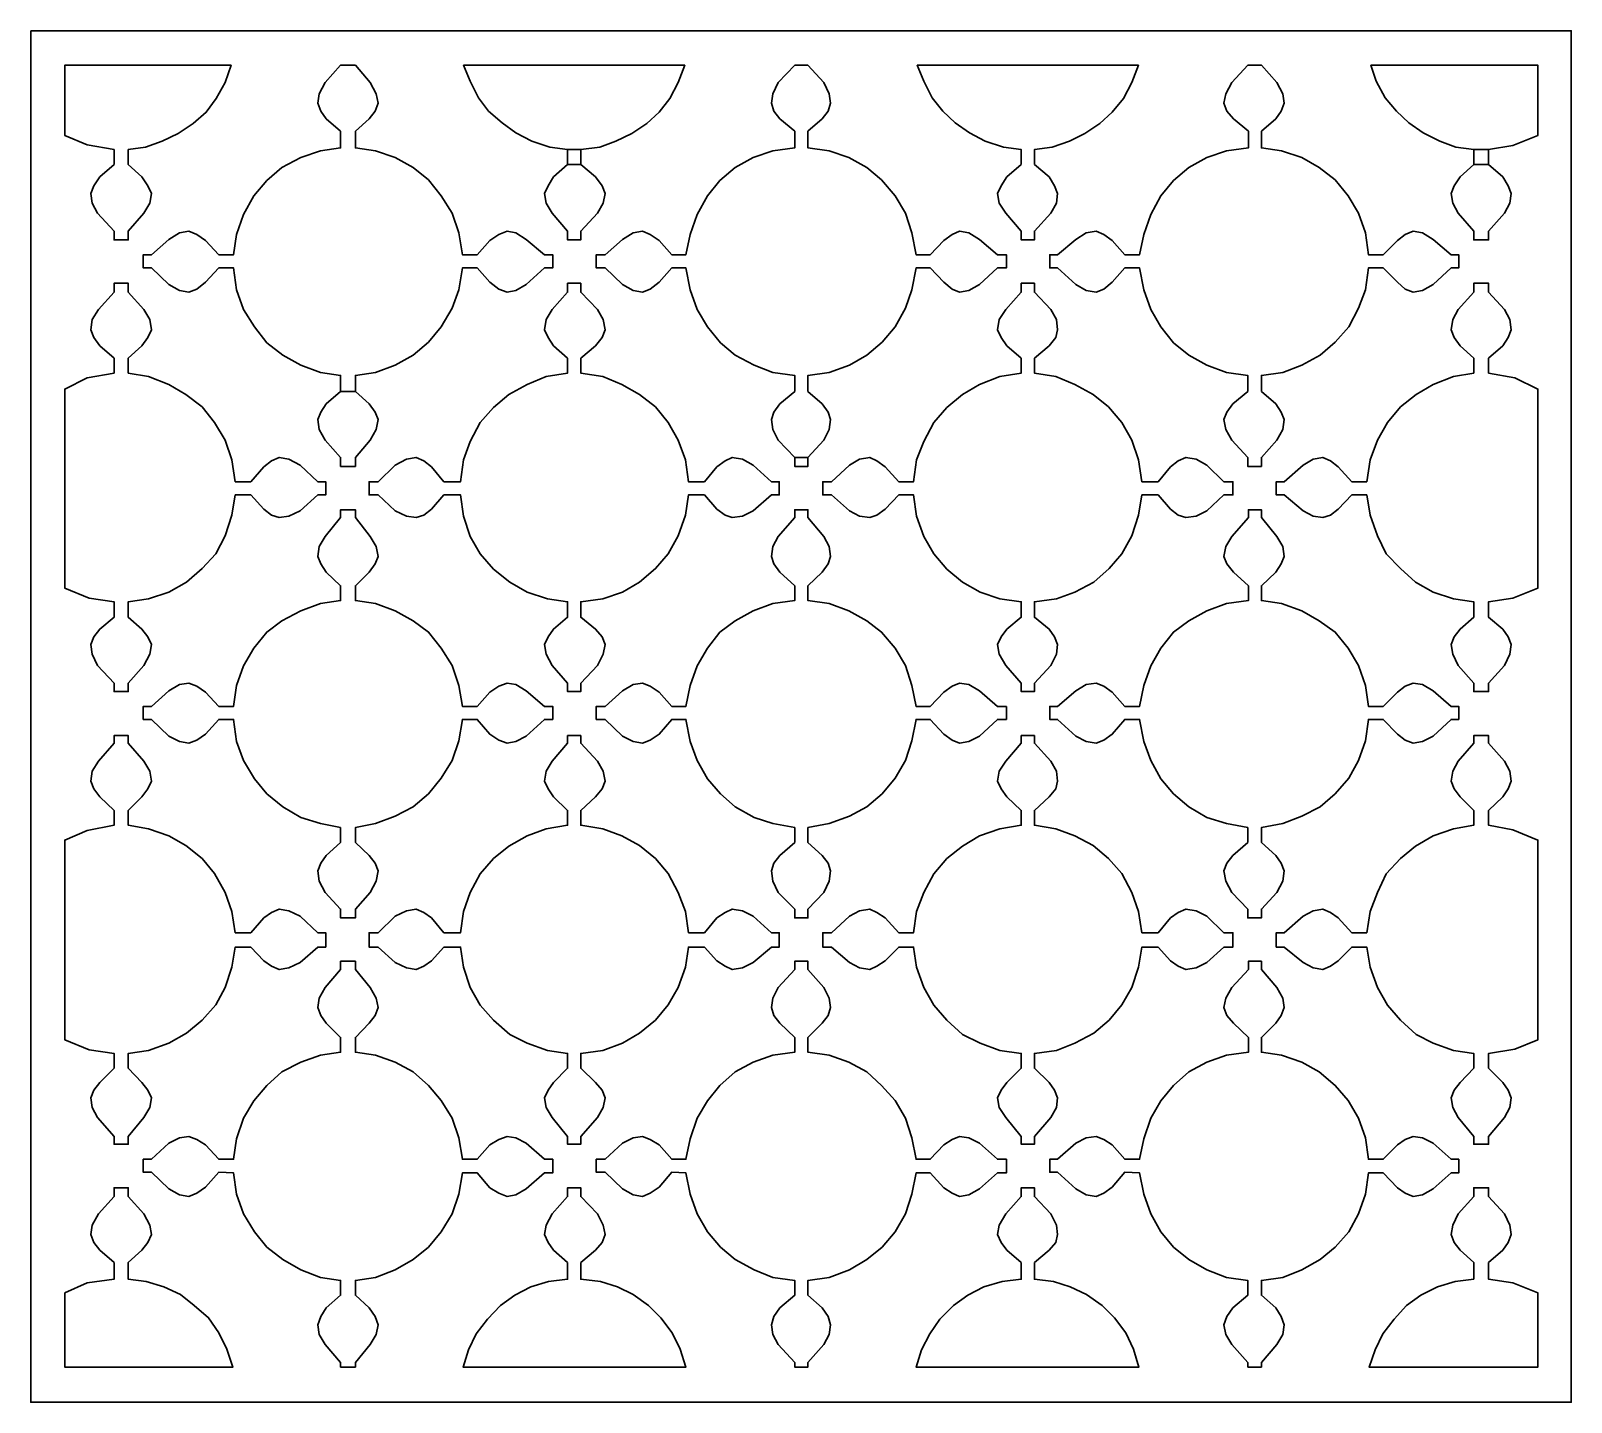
# Model space of a CAD drawing. Header units: centimetres. Extents: x -27 to -17.19, y -9 to -0.26.
import ezdxf

# ---------------------------------------------------------------- set-up
doc = ezdxf.new("R2010")
doc.units = ezdxf.units.CM
doc.header["$MEASUREMENT"] = 0
doc.layers.add('layer 1', color=7, linetype='Continuous')

msp = doc.modelspace()

# ---------------------------------------------------------------- linework, layer by layer
at = {"layer": 'layer 1', "color": 250, "lineweight": 30}
for points, knots in [([(-26.99914, -0.25935), (-26.99914, -0.25935), (-17.18651, -0.25935), (-17.18651, -0.25935), (-17.18651, -0.25935), (-17.18651, -0.25935), (-17.18651, -9.00022), (-17.18651, -9.00022), (-17.18651, -9.00022), (-17.18651, -9.00022), (-26.99914, -9.00022), (-26.99914, -9.00022), (-26.99914, -9.00022), (-26.99914, -9.00022), (-26.99914, -0.25935), (-26.99914, -0.25935)], [0, 0, 0, 0, 0.2, 0.2, 0.2, 0.2, 0.4, 0.4, 0.4, 0.4, 0.6, 0.6, 0.6, 0.6, 1, 1, 1, 1]), ([(-26.37804, -1.11148), (-26.37804, -1.11148), (-26.37804, -1.01679), (-26.37804, -1.01679), (-26.37804, -1.01679), (-26.37804, -1.01679), (-26.26821, -1.00165), (-26.26821, -1.00165), (-26.26821, -1.00165), (-26.26821, -1.00165), (-26.16217, -0.96377), (-26.16217, -0.96377), (-26.16217, -0.96377), (-26.16217, -0.96377), (-26.05991, -0.91454), (-26.05991, -0.91454), (-26.05991, -0.91454), (-26.05991, -0.91454), (-25.96523, -0.85016), (-25.96523, -0.85016), (-25.96523, -0.85016), (-25.96523, -0.85016), (-25.88191, -0.7782), (-25.88191, -0.7782), (-25.88191, -0.7782), (-25.88191, -0.7782), (-25.81753, -0.69109), (-25.81753, -0.69109), (-25.81753, -0.69109), (-25.81753, -0.69109), (-25.76072, -0.58884), (-25.76072, -0.58884), (-25.76072, -0.58884), (-25.76072, -0.58884), (-25.72285, -0.47902), (-25.72285, -0.47902), (-25.72285, -0.47902), (-25.72285, -0.47902), (-26.78327, -0.47902), (-26.78327, -0.47902), (-26.78327, -0.47902), (-26.78327, -0.47902), (-26.78327, -0.9259), (-26.78327, -0.9259), (-26.78327, -0.9259), (-26.78327, -0.9259), (-26.63935, -0.9865), (-26.63935, -0.9865), (-26.63935, -0.9865), (-26.63935, -0.9865), (-26.46893, -1.01679), (-26.46893, -1.01679), (-26.46893, -1.01679), (-26.46893, -1.01679), (-26.46893, -1.11148), (-26.46893, -1.11148), (-26.46893, -1.11148), (-26.46893, -1.11148), (-26.55982, -1.19101), (-26.55982, -1.19101), (-26.55982, -1.19101), (-26.55982, -1.19101), (-26.59769, -1.24781), (-26.59769, -1.24781), (-26.59769, -1.24781), (-26.59769, -1.24781), (-26.61663, -1.29705), (-26.61663, -1.29705), (-26.61663, -1.29705), (-26.61663, -1.29705), (-26.60905, -1.35764), (-26.60905, -1.35764), (-26.60905, -1.35764), (-26.60905, -1.35764), (-26.57497, -1.42202), (-26.57497, -1.42202), (-26.57497, -1.42202), (-26.57497, -1.42202), (-26.46893, -1.53564), (-26.46893, -1.53564), (-26.46893, -1.53564), (-26.46893, -1.53564), (-26.46893, -1.59245), (-26.46893, -1.59245), (-26.46893, -1.59245), (-26.46893, -1.59245), (-26.37804, -1.59245), (-26.37804, -1.59245), (-26.37804, -1.59245), (-26.37804, -1.59245), (-26.37804, -1.53564), (-26.37804, -1.53564), (-26.37804, -1.53564), (-26.37804, -1.53564), (-26.27957, -1.42202), (-26.27957, -1.42202), (-26.27957, -1.42202), (-26.27957, -1.42202), (-26.24169, -1.35764), (-26.24169, -1.35764), (-26.24169, -1.35764), (-26.24169, -1.35764), (-26.23033, -1.29705), (-26.23033, -1.29705), (-26.23033, -1.29705), (-26.23033, -1.29705), (-26.25306, -1.24781), (-26.25306, -1.24781), (-26.25306, -1.24781), (-26.25306, -1.24781), (-26.29093, -1.19101), (-26.29093, -1.19101), (-26.29093, -1.19101), (-26.29093, -1.19101), (-26.37804, -1.11148), (-26.37804, -1.11148)], [0, 0, 0, 0, 0.0333333, 0.0333333, 0.0333333, 0.0333333, 0.0666667, 0.0666667, 0.0666667, 0.0666667, 0.1, 0.1, 0.1, 0.1, 0.1333333, 0.1333333, 0.1333333, 0.1333333, 0.1666667, 0.1666667, 0.1666667, 0.1666667, 0.2, 0.2, 0.2, 0.2, 0.2333333, 0.2333333, 0.2333333, 0.2333333, 0.2666667, 0.2666667, 0.2666667, 0.2666667, 0.3, 0.3, 0.3, 0.3, 0.3333333, 0.3333333, 0.3333333, 0.3333333, 0.3666667, 0.3666667, 0.3666667, 0.3666667, 0.4, 0.4, 0.4, 0.4, 0.4333333, 0.4333333, 0.4333333, 0.4333333, 0.4666667, 0.4666667, 0.4666667, 0.4666667, 0.5, 0.5, 0.5, 0.5, 0.5333333, 0.5333333, 0.5333333, 0.5333333, 0.5666667, 0.5666667, 0.5666667, 0.5666667, 0.6, 0.6, 0.6, 0.6, 0.6333333, 0.6333333, 0.6333333, 0.6333333, 0.6666667, 0.6666667, 0.6666667, 0.6666667, 0.7, 0.7, 0.7, 0.7, 0.7333333, 0.7333333, 0.7333333, 0.7333333, 0.7666667, 0.7666667, 0.7666667, 0.7666667, 0.8, 0.8, 0.8, 0.8, 0.8333333, 0.8333333, 0.8333333, 0.8333333, 0.8666667, 0.8666667, 0.8666667, 0.8666667, 0.9, 0.9, 0.9, 0.9, 0.9333333, 0.9333333, 0.9333333, 0.9333333, 1, 1, 1, 1]), ([(-25.026, -2.55819), (-25.026, -2.55819), (-25.026, -2.45593), (-25.026, -2.45593), (-25.026, -2.45593), (-25.026, -2.45593), (-25.15477, -2.437), (-25.15477, -2.437), (-25.15477, -2.437), (-25.15477, -2.437), (-25.27975, -2.39155), (-25.27975, -2.39155), (-25.27975, -2.39155), (-25.27975, -2.39155), (-25.39336, -2.32717), (-25.39336, -2.32717), (-25.39336, -2.32717), (-25.39336, -2.32717), (-25.49562, -2.24763), (-25.49562, -2.24763), (-25.49562, -2.24763), (-25.49562, -2.24763), (-25.57515, -2.14538), (-25.57515, -2.14538), (-25.57515, -2.14538), (-25.57515, -2.14538), (-25.64332, -2.03555), (-25.64332, -2.03555), (-25.64332, -2.03555), (-25.64332, -2.03555), (-25.68876, -1.91057), (-25.68876, -1.91057), (-25.68876, -1.91057), (-25.68876, -1.91057), (-25.7077, -1.77044), (-25.7077, -1.77044), (-25.7077, -1.77044), (-25.7077, -1.77044), (-25.80238, -1.77044), (-25.80238, -1.77044), (-25.80238, -1.77044), (-25.80238, -1.77044), (-25.8857, -1.86134), (-25.8857, -1.86134), (-25.8857, -1.86134), (-25.8857, -1.86134), (-25.94251, -1.90679), (-25.94251, -1.90679), (-25.94251, -1.90679), (-25.94251, -1.90679), (-25.99174, -1.92572), (-25.99174, -1.92572), (-25.99174, -1.92572), (-25.99174, -1.92572), (-26.05234, -1.91436), (-26.05234, -1.91436), (-26.05234, -1.91436), (-26.05234, -1.91436), (-26.1205, -1.87649), (-26.1205, -1.87649), (-26.1205, -1.87649), (-26.1205, -1.87649), (-26.23033, -1.77044), (-26.23033, -1.77044), (-26.23033, -1.77044), (-26.23033, -1.77044), (-26.28335, -1.77044), (-26.28335, -1.77044), (-26.28335, -1.77044), (-26.28335, -1.77044), (-26.28335, -1.68713), (-26.28335, -1.68713), (-26.28335, -1.68713), (-26.28335, -1.68713), (-26.23033, -1.68713), (-26.23033, -1.68713), (-26.23033, -1.68713), (-26.23033, -1.68713), (-26.1205, -1.58866), (-26.1205, -1.58866), (-26.1205, -1.58866), (-26.1205, -1.58866), (-26.05234, -1.547), (-26.05234, -1.547), (-26.05234, -1.547), (-26.05234, -1.547), (-25.99174, -1.53564), (-25.99174, -1.53564), (-25.99174, -1.53564), (-25.99174, -1.53564), (-25.94251, -1.55837), (-25.94251, -1.55837), (-25.94251, -1.55837), (-25.94251, -1.55837), (-25.8857, -1.59623), (-25.8857, -1.59623), (-25.8857, -1.59623), (-25.8857, -1.59623), (-25.80238, -1.68713), (-25.80238, -1.68713), (-25.80238, -1.68713), (-25.80238, -1.68713), (-25.7077, -1.68713), (-25.7077, -1.68713), (-25.7077, -1.68713), (-25.7077, -1.68713), (-25.68876, -1.55837), (-25.68876, -1.55837), (-25.68876, -1.55837), (-25.68876, -1.55837), (-25.64332, -1.4296), (-25.64332, -1.4296), (-25.64332, -1.4296), (-25.64332, -1.4296), (-25.57893, -1.31219), (-25.57893, -1.31219), (-25.57893, -1.31219), (-25.57893, -1.31219), (-25.49562, -1.21373), (-25.49562, -1.21373), (-25.49562, -1.21373), (-25.49562, -1.21373), (-25.40094, -1.13041), (-25.40094, -1.13041), (-25.40094, -1.13041), (-25.40094, -1.13041), (-25.27975, -1.06603), (-25.27975, -1.06603), (-25.27975, -1.06603), (-25.27975, -1.06603), (-25.15477, -1.02437), (-25.15477, -1.02437), (-25.15477, -1.02437), (-25.15477, -1.02437), (-25.026, -1.00543), (-25.026, -1.00543), (-25.026, -1.00543), (-25.026, -1.00543), (-25.026, -0.89939), (-25.026, -0.89939), (-25.026, -0.89939), (-25.026, -0.89939), (-25.1169, -0.81986), (-25.1169, -0.81986), (-25.1169, -0.81986), (-25.1169, -0.81986), (-25.15098, -0.77062), (-25.15098, -0.77062), (-25.15098, -0.77062), (-25.15098, -0.77062), (-25.16992, -0.72139), (-25.16992, -0.72139), (-25.16992, -0.72139), (-25.16992, -0.72139), (-25.16234, -0.6608), (-25.16234, -0.6608), (-25.16234, -0.6608), (-25.16234, -0.6608), (-25.12447, -0.58884), (-25.12447, -0.58884), (-25.12447, -0.58884), (-25.12447, -0.58884), (-25.026, -0.47902), (-25.026, -0.47902), (-25.026, -0.47902), (-25.026, -0.47902), (-24.93133, -0.47902), (-24.93133, -0.47902), (-24.93133, -0.47902), (-24.93133, -0.47902), (-24.83664, -0.58884), (-24.83664, -0.58884), (-24.83664, -0.58884), (-24.83664, -0.58884), (-24.79877, -0.6608), (-24.79877, -0.6608), (-24.79877, -0.6608), (-24.79877, -0.6608), (-24.78741, -0.72139), (-24.78741, -0.72139), (-24.78741, -0.72139), (-24.78741, -0.72139), (-24.80635, -0.77062), (-24.80635, -0.77062), (-24.80635, -0.77062), (-24.80635, -0.77062), (-24.84422, -0.81986), (-24.84422, -0.81986), (-24.84422, -0.81986), (-24.84422, -0.81986), (-24.93133, -0.89939), (-24.93133, -0.89939), (-24.93133, -0.89939), (-24.93133, -0.89939), (-24.93133, -1.00543), (-24.93133, -1.00543), (-24.93133, -1.00543), (-24.93133, -1.00543), (-24.80256, -1.02437), (-24.80256, -1.02437), (-24.80256, -1.02437), (-24.80256, -1.02437), (-24.67758, -1.06603), (-24.67758, -1.06603), (-24.67758, -1.06603), (-24.67758, -1.06603), (-24.56397, -1.13041), (-24.56397, -1.13041), (-24.56397, -1.13041), (-24.56397, -1.13041), (-24.4655, -1.20994), (-24.4655, -1.20994), (-24.4655, -1.20994), (-24.4655, -1.20994), (-24.38596, -1.31219), (-24.38596, -1.31219), (-24.38596, -1.31219), (-24.38596, -1.31219), (-24.31401, -1.42202), (-24.31401, -1.42202), (-24.31401, -1.42202), (-24.31401, -1.42202), (-24.27235, -1.547), (-24.27235, -1.547), (-24.27235, -1.547), (-24.27235, -1.547), (-24.24963, -1.68713), (-24.24963, -1.68713), (-24.24963, -1.68713), (-24.24963, -1.68713), (-24.15493, -1.68713), (-24.15493, -1.68713), (-24.15493, -1.68713), (-24.15493, -1.68713), (-24.07542, -1.59623), (-24.07542, -1.59623), (-24.07542, -1.59623), (-24.07542, -1.59623), (-24.01861, -1.55837), (-24.01861, -1.55837), (-24.01861, -1.55837), (-24.01861, -1.55837), (-23.96559, -1.53564), (-23.96559, -1.53564), (-23.96559, -1.53564), (-23.96559, -1.53564), (-23.90878, -1.547), (-23.90878, -1.547), (-23.90878, -1.547), (-23.90878, -1.547), (-23.8444, -1.58866), (-23.8444, -1.58866), (-23.8444, -1.58866), (-23.8444, -1.58866), (-23.727, -1.68713), (-23.727, -1.68713), (-23.727, -1.68713), (-23.727, -1.68713), (-23.67396, -1.68713), (-23.67396, -1.68713), (-23.67396, -1.68713), (-23.67396, -1.68713), (-23.67396, -1.77044), (-23.67396, -1.77044), (-23.67396, -1.77044), (-23.67396, -1.77044), (-23.727, -1.77044), (-23.727, -1.77044), (-23.727, -1.77044), (-23.727, -1.77044), (-23.8444, -1.87649), (-23.8444, -1.87649), (-23.8444, -1.87649), (-23.8444, -1.87649), (-23.90878, -1.91436), (-23.90878, -1.91436), (-23.90878, -1.91436), (-23.90878, -1.91436), (-23.96559, -1.92572), (-23.96559, -1.92572), (-23.96559, -1.92572), (-23.96559, -1.92572), (-24.01861, -1.90679), (-24.01861, -1.90679), (-24.01861, -1.90679), (-24.01861, -1.90679), (-24.07542, -1.86134), (-24.07542, -1.86134), (-24.07542, -1.86134), (-24.07542, -1.86134), (-24.15493, -1.77044), (-24.15493, -1.77044), (-24.15493, -1.77044), (-24.15493, -1.77044), (-24.24963, -1.77044), (-24.24963, -1.77044), (-24.24963, -1.77044), (-24.24963, -1.77044), (-24.27235, -1.91057), (-24.27235, -1.91057), (-24.27235, -1.91057), (-24.27235, -1.91057), (-24.31401, -2.02798), (-24.31401, -2.02798), (-24.31401, -2.02798), (-24.31401, -2.02798), (-24.38596, -2.14538), (-24.38596, -2.14538), (-24.38596, -2.14538), (-24.38596, -2.14538), (-24.4655, -2.24385), (-24.4655, -2.24385), (-24.4655, -2.24385), (-24.4655, -2.24385), (-24.56397, -2.32717), (-24.56397, -2.32717), (-24.56397, -2.32717), (-24.56397, -2.32717), (-24.67758, -2.39155), (-24.67758, -2.39155), (-24.67758, -2.39155), (-24.67758, -2.39155), (-24.80256, -2.437), (-24.80256, -2.437), (-24.80256, -2.437), (-24.80256, -2.437), (-24.93133, -2.45593), (-24.93133, -2.45593), (-24.93133, -2.45593), (-24.93133, -2.45593), (-24.93133, -2.55819), (-24.93133, -2.55819), (-24.93133, -2.55819), (-24.93133, -2.55819), (-25.026, -2.55819), (-25.026, -2.55819)], [0, 0, 0, 0, 0.0117647, 0.0117647, 0.0117647, 0.0117647, 0.0235294, 0.0235294, 0.0235294, 0.0235294, 0.0352941, 0.0352941, 0.0352941, 0.0352941, 0.0470588, 0.0470588, 0.0470588, 0.0470588, 0.0588235, 0.0588235, 0.0588235, 0.0588235, 0.0705882, 0.0705882, 0.0705882, 0.0705882, 0.0823529, 0.0823529, 0.0823529, 0.0823529, 0.0941176, 0.0941176, 0.0941176, 0.0941176, 0.1058824, 0.1058824, 0.1058824, 0.1058824, 0.1176471, 0.1176471, 0.1176471, 0.1176471, 0.1294118, 0.1294118, 0.1294118, 0.1294118, 0.1411765, 0.1411765, 0.1411765, 0.1411765, 0.1529412, 0.1529412, 0.1529412, 0.1529412, 0.1647059, 0.1647059, 0.1647059, 0.1647059, 0.1764706, 0.1764706, 0.1764706, 0.1764706, 0.1882353, 0.1882353, 0.1882353, 0.1882353, 0.2, 0.2, 0.2, 0.2, 0.2117647, 0.2117647, 0.2117647, 0.2117647, 0.2235294, 0.2235294, 0.2235294, 0.2235294, 0.2352941, 0.2352941, 0.2352941, 0.2352941, 0.2470588, 0.2470588, 0.2470588, 0.2470588, 0.2588235, 0.2588235, 0.2588235, 0.2588235, 0.2705882, 0.2705882, 0.2705882, 0.2705882, 0.2823529, 0.2823529, 0.2823529, 0.2823529, 0.2941176, 0.2941176, 0.2941176, 0.2941176, 0.3058824, 0.3058824, 0.3058824, 0.3058824, 0.3176471, 0.3176471, 0.3176471, 0.3176471, 0.3294118, 0.3294118, 0.3294118, 0.3294118, 0.3411765, 0.3411765, 0.3411765, 0.3411765, 0.3529412, 0.3529412, 0.3529412, 0.3529412, 0.3647059, 0.3647059, 0.3647059, 0.3647059, 0.3764706, 0.3764706, 0.3764706, 0.3764706, 0.3882353, 0.3882353, 0.3882353, 0.3882353, 0.4, 0.4, 0.4, 0.4, 0.4117647, 0.4117647, 0.4117647, 0.4117647, 0.4235294, 0.4235294, 0.4235294, 0.4235294, 0.4352941, 0.4352941, 0.4352941, 0.4352941, 0.4470588, 0.4470588, 0.4470588, 0.4470588, 0.4588235, 0.4588235, 0.4588235, 0.4588235, 0.4705882, 0.4705882, 0.4705882, 0.4705882, 0.4823529, 0.4823529, 0.4823529, 0.4823529, 0.4941176, 0.4941176, 0.4941176, 0.4941176, 0.5058824, 0.5058824, 0.5058824, 0.5058824, 0.5176471, 0.5176471, 0.5176471, 0.5176471, 0.5294118, 0.5294118, 0.5294118, 0.5294118, 0.5411765, 0.5411765, 0.5411765, 0.5411765, 0.5529412, 0.5529412, 0.5529412, 0.5529412, 0.5647059, 0.5647059, 0.5647059, 0.5647059, 0.5764706, 0.5764706, 0.5764706, 0.5764706, 0.5882353, 0.5882353, 0.5882353, 0.5882353, 0.6, 0.6, 0.6, 0.6, 0.6117647, 0.6117647, 0.6117647, 0.6117647, 0.6235294, 0.6235294, 0.6235294, 0.6235294, 0.6352941, 0.6352941, 0.6352941, 0.6352941, 0.6470588, 0.6470588, 0.6470588, 0.6470588, 0.6588235, 0.6588235, 0.6588235, 0.6588235, 0.6705882, 0.6705882, 0.6705882, 0.6705882, 0.6823529, 0.6823529, 0.6823529, 0.6823529, 0.6941176, 0.6941176, 0.6941176, 0.6941176, 0.7058824, 0.7058824, 0.7058824, 0.7058824, 0.7176471, 0.7176471, 0.7176471, 0.7176471, 0.7294118, 0.7294118, 0.7294118, 0.7294118, 0.7411765, 0.7411765, 0.7411765, 0.7411765, 0.7529412, 0.7529412, 0.7529412, 0.7529412, 0.7647059, 0.7647059, 0.7647059, 0.7647059, 0.7764706, 0.7764706, 0.7764706, 0.7764706, 0.7882353, 0.7882353, 0.7882353, 0.7882353, 0.8, 0.8, 0.8, 0.8, 0.8117647, 0.8117647, 0.8117647, 0.8117647, 0.8235294, 0.8235294, 0.8235294, 0.8235294, 0.8352941, 0.8352941, 0.8352941, 0.8352941, 0.8470588, 0.8470588, 0.8470588, 0.8470588, 0.8588235, 0.8588235, 0.8588235, 0.8588235, 0.8705882, 0.8705882, 0.8705882, 0.8705882, 0.8823529, 0.8823529, 0.8823529, 0.8823529, 0.8941176, 0.8941176, 0.8941176, 0.8941176, 0.9058824, 0.9058824, 0.9058824, 0.9058824, 0.9176471, 0.9176471, 0.9176471, 0.9176471, 0.9294118, 0.9294118, 0.9294118, 0.9294118, 0.9411765, 0.9411765, 0.9411765, 0.9411765, 0.9529412, 0.9529412, 0.9529412, 0.9529412, 0.9647059, 0.9647059, 0.9647059, 0.9647059, 0.9764706, 0.9764706, 0.9764706, 0.9764706, 1, 1, 1, 1]), ([(-23.49596, -1.01679), (-23.49596, -1.01679), (-23.49596, -1.11148), (-23.49596, -1.11148), (-23.49596, -1.11148), (-23.49596, -1.11148), (-23.49596, -1.01679), (-23.49596, -1.01679), (-23.49596, -1.01679), (-23.49596, -1.01679), (-23.37478, -1.00165), (-23.37478, -1.00165), (-23.37478, -1.00165), (-23.37478, -1.00165), (-23.27254, -0.96377), (-23.27254, -0.96377), (-23.27254, -0.96377), (-23.27254, -0.96377), (-23.17029, -0.91454), (-23.17029, -0.91454), (-23.17029, -0.91454), (-23.17029, -0.91454), (-23.0756, -0.85016), (-23.0756, -0.85016), (-23.0756, -0.85016), (-23.0756, -0.85016), (-22.99608, -0.7782), (-22.99608, -0.7782), (-22.99608, -0.7782), (-22.99608, -0.7782), (-22.92791, -0.69109), (-22.92791, -0.69109), (-22.92791, -0.69109), (-22.92791, -0.69109), (-22.87489, -0.58884), (-22.87489, -0.58884), (-22.87489, -0.58884), (-22.87489, -0.58884), (-22.83323, -0.47902), (-22.83323, -0.47902), (-22.83323, -0.47902), (-22.83323, -0.47902), (-24.24205, -0.47902), (-24.24205, -0.47902), (-24.24205, -0.47902), (-24.24205, -0.47902), (-24.20039, -0.58127), (-24.20039, -0.58127), (-24.20039, -0.58127), (-24.20039, -0.58127), (-24.14736, -0.68731), (-24.14736, -0.68731), (-24.14736, -0.68731), (-24.14736, -0.68731), (-24.08299, -0.77062), (-24.08299, -0.77062), (-24.08299, -0.77062), (-24.08299, -0.77062), (-23.99589, -0.84637), (-23.99589, -0.84637), (-23.99589, -0.84637), (-23.99589, -0.84637), (-23.90878, -0.91075), (-23.90878, -0.91075), (-23.90878, -0.91075), (-23.90878, -0.91075), (-23.80652, -0.96377), (-23.80652, -0.96377), (-23.80652, -0.96377), (-23.80652, -0.96377), (-23.69291, -1.00165), (-23.69291, -1.00165), (-23.69291, -1.00165), (-23.69291, -1.00165), (-23.57928, -1.01679), (-23.57928, -1.01679), (-23.57928, -1.01679), (-23.57928, -1.01679), (-23.49596, -1.01679), (-23.49596, -1.01679)], [0, 0, 0, 0, 0.047619, 0.047619, 0.047619, 0.047619, 0.0952381, 0.0952381, 0.0952381, 0.0952381, 0.1428571, 0.1428571, 0.1428571, 0.1428571, 0.1904762, 0.1904762, 0.1904762, 0.1904762, 0.2380952, 0.2380952, 0.2380952, 0.2380952, 0.2857143, 0.2857143, 0.2857143, 0.2857143, 0.3333333, 0.3333333, 0.3333333, 0.3333333, 0.3809524, 0.3809524, 0.3809524, 0.3809524, 0.4285714, 0.4285714, 0.4285714, 0.4285714, 0.4761905, 0.4761905, 0.4761905, 0.4761905, 0.5238095, 0.5238095, 0.5238095, 0.5238095, 0.5714286, 0.5714286, 0.5714286, 0.5714286, 0.6190476, 0.6190476, 0.6190476, 0.6190476, 0.6666667, 0.6666667, 0.6666667, 0.6666667, 0.7142857, 0.7142857, 0.7142857, 0.7142857, 0.7619048, 0.7619048, 0.7619048, 0.7619048, 0.8095238, 0.8095238, 0.8095238, 0.8095238, 0.8571429, 0.8571429, 0.8571429, 0.8571429, 0.9047619, 0.9047619, 0.9047619, 0.9047619, 1, 1, 1, 1]), ([(-22.1326, -2.97857), (-22.1326, -2.97857), (-22.23864, -2.86874), (-22.23864, -2.86874), (-22.23864, -2.86874), (-22.23864, -2.86874), (-22.27271, -2.80056), (-22.27271, -2.80056), (-22.27271, -2.80056), (-22.27271, -2.80056), (-22.28029, -2.73618), (-22.28029, -2.73618), (-22.28029, -2.73618), (-22.28029, -2.73618), (-22.26513, -2.69074), (-22.26513, -2.69074), (-22.26513, -2.69074), (-22.26513, -2.69074), (-22.22726, -2.63772), (-22.22726, -2.63772), (-22.22726, -2.63772), (-22.22726, -2.63772), (-22.1326, -2.55819), (-22.1326, -2.55819), (-22.1326, -2.55819), (-22.1326, -2.55819), (-22.1326, -2.45593), (-22.1326, -2.45593), (-22.1326, -2.45593), (-22.1326, -2.45593), (-22.27271, -2.437), (-22.27271, -2.437), (-22.27271, -2.437), (-22.27271, -2.437), (-22.39013, -2.39155), (-22.39013, -2.39155), (-22.39013, -2.39155), (-22.39013, -2.39155), (-22.5113, -2.32717), (-22.5113, -2.32717), (-22.5113, -2.32717), (-22.5113, -2.32717), (-22.606, -2.24763), (-22.606, -2.24763), (-22.606, -2.24763), (-22.606, -2.24763), (-22.68932, -2.14538), (-22.68932, -2.14538), (-22.68932, -2.14538), (-22.68932, -2.14538), (-22.7537, -2.03555), (-22.7537, -2.03555), (-22.7537, -2.03555), (-22.7537, -2.03555), (-22.79915, -1.91057), (-22.79915, -1.91057), (-22.79915, -1.91057), (-22.79915, -1.91057), (-22.82565, -1.77044), (-22.82565, -1.77044), (-22.82565, -1.77044), (-22.82565, -1.77044), (-22.91653, -1.77044), (-22.91653, -1.77044), (-22.91653, -1.77044), (-22.91653, -1.77044), (-22.99608, -1.86134), (-22.99608, -1.86134), (-22.99608, -1.86134), (-22.99608, -1.86134), (-23.05287, -1.90679), (-23.05287, -1.90679), (-23.05287, -1.90679), (-23.05287, -1.90679), (-23.10212, -1.92572), (-23.10212, -1.92572), (-23.10212, -1.92572), (-23.10212, -1.92572), (-23.16272, -1.91436), (-23.16272, -1.91436), (-23.16272, -1.91436), (-23.16272, -1.91436), (-23.23088, -1.87649), (-23.23088, -1.87649), (-23.23088, -1.87649), (-23.23088, -1.87649), (-23.34072, -1.77044), (-23.34072, -1.77044), (-23.34072, -1.77044), (-23.34072, -1.77044), (-23.3975, -1.77044), (-23.3975, -1.77044), (-23.3975, -1.77044), (-23.3975, -1.77044), (-23.3975, -1.68713), (-23.3975, -1.68713), (-23.3975, -1.68713), (-23.3975, -1.68713), (-23.34072, -1.68713), (-23.34072, -1.68713), (-23.34072, -1.68713), (-23.34072, -1.68713), (-23.23088, -1.58866), (-23.23088, -1.58866), (-23.23088, -1.58866), (-23.23088, -1.58866), (-23.16272, -1.547), (-23.16272, -1.547), (-23.16272, -1.547), (-23.16272, -1.547), (-23.10212, -1.53564), (-23.10212, -1.53564), (-23.10212, -1.53564), (-23.10212, -1.53564), (-23.05287, -1.55837), (-23.05287, -1.55837), (-23.05287, -1.55837), (-23.05287, -1.55837), (-22.99608, -1.59623), (-22.99608, -1.59623), (-22.99608, -1.59623), (-22.99608, -1.59623), (-22.91653, -1.68713), (-22.91653, -1.68713), (-22.91653, -1.68713), (-22.91653, -1.68713), (-22.82565, -1.68713), (-22.82565, -1.68713), (-22.82565, -1.68713), (-22.82565, -1.68713), (-22.79915, -1.55837), (-22.79915, -1.55837), (-22.79915, -1.55837), (-22.79915, -1.55837), (-22.7537, -1.4296), (-22.7537, -1.4296), (-22.7537, -1.4296), (-22.7537, -1.4296), (-22.68932, -1.31219), (-22.68932, -1.31219), (-22.68932, -1.31219), (-22.68932, -1.31219), (-22.60977, -1.21373), (-22.60977, -1.21373), (-22.60977, -1.21373), (-22.60977, -1.21373), (-22.5113, -1.13041), (-22.5113, -1.13041), (-22.5113, -1.13041), (-22.5113, -1.13041), (-22.39768, -1.06603), (-22.39768, -1.06603), (-22.39768, -1.06603), (-22.39768, -1.06603), (-22.27271, -1.02437), (-22.27271, -1.02437), (-22.27271, -1.02437), (-22.27271, -1.02437), (-22.1326, -1.00543), (-22.1326, -1.00543), (-22.1326, -1.00543), (-22.1326, -1.00543), (-22.1326, -0.89939), (-22.1326, -0.89939), (-22.1326, -0.89939), (-22.1326, -0.89939), (-22.22726, -0.81986), (-22.22726, -0.81986), (-22.22726, -0.81986), (-22.22726, -0.81986), (-22.26513, -0.77062), (-22.26513, -0.77062), (-22.26513, -0.77062), (-22.26513, -0.77062), (-22.28029, -0.72139), (-22.28029, -0.72139), (-22.28029, -0.72139), (-22.28029, -0.72139), (-22.27271, -0.6608), (-22.27271, -0.6608), (-22.27271, -0.6608), (-22.27271, -0.6608), (-22.23864, -0.58884), (-22.23864, -0.58884), (-22.23864, -0.58884), (-22.23864, -0.58884), (-22.1326, -0.47902), (-22.1326, -0.47902), (-22.1326, -0.47902), (-22.1326, -0.47902), (-22.04928, -0.47902), (-22.04928, -0.47902), (-22.04928, -0.47902), (-22.04928, -0.47902), (-21.94701, -0.58884), (-21.94701, -0.58884), (-21.94701, -0.58884), (-21.94701, -0.58884), (-21.91294, -0.6608), (-21.91294, -0.6608), (-21.91294, -0.6608), (-21.91294, -0.6608), (-21.90536, -0.72139), (-21.90536, -0.72139), (-21.90536, -0.72139), (-21.90536, -0.72139), (-21.92052, -0.77062), (-21.92052, -0.77062), (-21.92052, -0.77062), (-21.92052, -0.77062), (-21.95838, -0.81986), (-21.95838, -0.81986), (-21.95838, -0.81986), (-21.95838, -0.81986), (-22.04928, -0.89939), (-22.04928, -0.89939), (-22.04928, -0.89939), (-22.04928, -0.89939), (-22.04928, -1.00543), (-22.04928, -1.00543), (-22.04928, -1.00543), (-22.04928, -1.00543), (-21.91294, -1.02437), (-21.91294, -1.02437), (-21.91294, -1.02437), (-21.91294, -1.02437), (-21.78796, -1.06603), (-21.78796, -1.06603), (-21.78796, -1.06603), (-21.78796, -1.06603), (-21.67435, -1.13041), (-21.67435, -1.13041), (-21.67435, -1.13041), (-21.67435, -1.13041), (-21.57965, -1.20994), (-21.57965, -1.20994), (-21.57965, -1.20994), (-21.57965, -1.20994), (-21.49256, -1.31219), (-21.49256, -1.31219), (-21.49256, -1.31219), (-21.49256, -1.31219), (-21.42816, -1.42202), (-21.42816, -1.42202), (-21.42816, -1.42202), (-21.42816, -1.42202), (-21.38652, -1.547), (-21.38652, -1.547), (-21.38652, -1.547), (-21.38652, -1.547), (-21.36001, -1.68713), (-21.36001, -1.68713), (-21.36001, -1.68713), (-21.36001, -1.68713), (-21.26912, -1.68713), (-21.26912, -1.68713), (-21.26912, -1.68713), (-21.26912, -1.68713), (-21.182, -1.59623), (-21.182, -1.59623), (-21.182, -1.59623), (-21.182, -1.59623), (-21.12898, -1.55837), (-21.12898, -1.55837), (-21.12898, -1.55837), (-21.12898, -1.55837), (-21.08352, -1.53564), (-21.08352, -1.53564), (-21.08352, -1.53564), (-21.08352, -1.53564), (-21.02293, -1.547), (-21.02293, -1.547), (-21.02293, -1.547), (-21.02293, -1.547), (-20.95477, -1.58866), (-20.95477, -1.58866), (-20.95477, -1.58866), (-20.95477, -1.58866), (-20.84116, -1.68713), (-20.84116, -1.68713), (-20.84116, -1.68713), (-20.84116, -1.68713), (-20.78434, -1.68713), (-20.78434, -1.68713), (-20.78434, -1.68713), (-20.78434, -1.68713), (-20.78434, -1.77044), (-20.78434, -1.77044), (-20.78434, -1.77044), (-20.78434, -1.77044), (-20.84116, -1.77044), (-20.84116, -1.77044), (-20.84116, -1.77044), (-20.84116, -1.77044), (-20.95477, -1.87649), (-20.95477, -1.87649), (-20.95477, -1.87649), (-20.95477, -1.87649), (-21.02293, -1.91436), (-21.02293, -1.91436), (-21.02293, -1.91436), (-21.02293, -1.91436), (-21.08352, -1.92572), (-21.08352, -1.92572), (-21.08352, -1.92572), (-21.08352, -1.92572), (-21.12898, -1.90679), (-21.12898, -1.90679), (-21.12898, -1.90679), (-21.12898, -1.90679), (-21.182, -1.86134), (-21.182, -1.86134), (-21.182, -1.86134), (-21.182, -1.86134), (-21.26912, -1.77044), (-21.26912, -1.77044), (-21.26912, -1.77044), (-21.26912, -1.77044), (-21.36001, -1.77044), (-21.36001, -1.77044), (-21.36001, -1.77044), (-21.36001, -1.77044), (-21.38652, -1.91057), (-21.38652, -1.91057), (-21.38652, -1.91057), (-21.38652, -1.91057), (-21.42816, -2.02798), (-21.42816, -2.02798), (-21.42816, -2.02798), (-21.42816, -2.02798), (-21.49256, -2.14538), (-21.49256, -2.14538), (-21.49256, -2.14538), (-21.49256, -2.14538), (-21.57588, -2.24385), (-21.57588, -2.24385), (-21.57588, -2.24385), (-21.57588, -2.24385), (-21.67435, -2.32717), (-21.67435, -2.32717), (-21.67435, -2.32717), (-21.67435, -2.32717), (-21.78416, -2.39155), (-21.78416, -2.39155), (-21.78416, -2.39155), (-21.78416, -2.39155), (-21.91294, -2.437), (-21.91294, -2.437), (-21.91294, -2.437), (-21.91294, -2.437), (-22.04928, -2.45593), (-22.04928, -2.45593), (-22.04928, -2.45593), (-22.04928, -2.45593), (-22.04928, -2.55819), (-22.04928, -2.55819), (-22.04928, -2.55819), (-22.04928, -2.55819), (-21.95838, -2.63772), (-21.95838, -2.63772), (-21.95838, -2.63772), (-21.95838, -2.63772), (-21.92052, -2.69074), (-21.92052, -2.69074), (-21.92052, -2.69074), (-21.92052, -2.69074), (-21.90536, -2.73618), (-21.90536, -2.73618), (-21.90536, -2.73618), (-21.90536, -2.73618), (-21.91294, -2.80056), (-21.91294, -2.80056), (-21.91294, -2.80056), (-21.91294, -2.80056), (-21.94701, -2.86874), (-21.94701, -2.86874), (-21.94701, -2.86874), (-21.94701, -2.86874), (-22.04928, -2.97857), (-22.04928, -2.97857), (-22.04928, -2.97857), (-22.04928, -2.97857), (-22.1326, -2.97857), (-22.1326, -2.97857)], [0, 0, 0, 0, 0.0103093, 0.0103093, 0.0103093, 0.0103093, 0.0206186, 0.0206186, 0.0206186, 0.0206186, 0.0309278, 0.0309278, 0.0309278, 0.0309278, 0.0412371, 0.0412371, 0.0412371, 0.0412371, 0.0515464, 0.0515464, 0.0515464, 0.0515464, 0.0618557, 0.0618557, 0.0618557, 0.0618557, 0.0721649, 0.0721649, 0.0721649, 0.0721649, 0.0824742, 0.0824742, 0.0824742, 0.0824742, 0.0927835, 0.0927835, 0.0927835, 0.0927835, 0.1030928, 0.1030928, 0.1030928, 0.1030928, 0.1134021, 0.1134021, 0.1134021, 0.1134021, 0.1237113, 0.1237113, 0.1237113, 0.1237113, 0.1340206, 0.1340206, 0.1340206, 0.1340206, 0.1443299, 0.1443299, 0.1443299, 0.1443299, 0.1546392, 0.1546392, 0.1546392, 0.1546392, 0.1649485, 0.1649485, 0.1649485, 0.1649485, 0.1752577, 0.1752577, 0.1752577, 0.1752577, 0.185567, 0.185567, 0.185567, 0.185567, 0.1958763, 0.1958763, 0.1958763, 0.1958763, 0.2061856, 0.2061856, 0.2061856, 0.2061856, 0.2164948, 0.2164948, 0.2164948, 0.2164948, 0.2268041, 0.2268041, 0.2268041, 0.2268041, 0.2371134, 0.2371134, 0.2371134, 0.2371134, 0.2474227, 0.2474227, 0.2474227, 0.2474227, 0.257732, 0.257732, 0.257732, 0.257732, 0.2680412, 0.2680412, 0.2680412, 0.2680412, 0.2783505, 0.2783505, 0.2783505, 0.2783505, 0.2886598, 0.2886598, 0.2886598, 0.2886598, 0.2989691, 0.2989691, 0.2989691, 0.2989691, 0.3092784, 0.3092784, 0.3092784, 0.3092784, 0.3195876, 0.3195876, 0.3195876, 0.3195876, 0.3298969, 0.3298969, 0.3298969, 0.3298969, 0.3402062, 0.3402062, 0.3402062, 0.3402062, 0.3505155, 0.3505155, 0.3505155, 0.3505155, 0.3608247, 0.3608247, 0.3608247, 0.3608247, 0.371134, 0.371134, 0.371134, 0.371134, 0.3814433, 0.3814433, 0.3814433, 0.3814433, 0.3917526, 0.3917526, 0.3917526, 0.3917526, 0.4020619, 0.4020619, 0.4020619, 0.4020619, 0.4123711, 0.4123711, 0.4123711, 0.4123711, 0.4226804, 0.4226804, 0.4226804, 0.4226804, 0.4329897, 0.4329897, 0.4329897, 0.4329897, 0.443299, 0.443299, 0.443299, 0.443299, 0.4536082, 0.4536082, 0.4536082, 0.4536082, 0.4639175, 0.4639175, 0.4639175, 0.4639175, 0.4742268, 0.4742268, 0.4742268, 0.4742268, 0.4845361, 0.4845361, 0.4845361, 0.4845361, 0.4948454, 0.4948454, 0.4948454, 0.4948454, 0.5051546, 0.5051546, 0.5051546, 0.5051546, 0.5154639, 0.5154639, 0.5154639, 0.5154639, 0.5257732, 0.5257732, 0.5257732, 0.5257732, 0.5360825, 0.5360825, 0.5360825, 0.5360825, 0.5463918, 0.5463918, 0.5463918, 0.5463918, 0.556701, 0.556701, 0.556701, 0.556701, 0.5670103, 0.5670103, 0.5670103, 0.5670103, 0.5773196, 0.5773196, 0.5773196, 0.5773196, 0.5876289, 0.5876289, 0.5876289, 0.5876289, 0.5979381, 0.5979381, 0.5979381, 0.5979381, 0.6082474, 0.6082474, 0.6082474, 0.6082474, 0.6185567, 0.6185567, 0.6185567, 0.6185567, 0.628866, 0.628866, 0.628866, 0.628866, 0.6391753, 0.6391753, 0.6391753, 0.6391753, 0.6494845, 0.6494845, 0.6494845, 0.6494845, 0.6597938, 0.6597938, 0.6597938, 0.6597938, 0.6701031, 0.6701031, 0.6701031, 0.6701031, 0.6804124, 0.6804124, 0.6804124, 0.6804124, 0.6907216, 0.6907216, 0.6907216, 0.6907216, 0.7010309, 0.7010309, 0.7010309, 0.7010309, 0.7113402, 0.7113402, 0.7113402, 0.7113402, 0.7216495, 0.7216495, 0.7216495, 0.7216495, 0.7319588, 0.7319588, 0.7319588, 0.7319588, 0.742268, 0.742268, 0.742268, 0.742268, 0.7525773, 0.7525773, 0.7525773, 0.7525773, 0.7628866, 0.7628866, 0.7628866, 0.7628866, 0.7731959, 0.7731959, 0.7731959, 0.7731959, 0.7835052, 0.7835052, 0.7835052, 0.7835052, 0.7938144, 0.7938144, 0.7938144, 0.7938144, 0.8041237, 0.8041237, 0.8041237, 0.8041237, 0.814433, 0.814433, 0.814433, 0.814433, 0.8247423, 0.8247423, 0.8247423, 0.8247423, 0.8350515, 0.8350515, 0.8350515, 0.8350515, 0.8453608, 0.8453608, 0.8453608, 0.8453608, 0.8556701, 0.8556701, 0.8556701, 0.8556701, 0.8659794, 0.8659794, 0.8659794, 0.8659794, 0.8762887, 0.8762887, 0.8762887, 0.8762887, 0.8865979, 0.8865979, 0.8865979, 0.8865979, 0.8969072, 0.8969072, 0.8969072, 0.8969072, 0.9072165, 0.9072165, 0.9072165, 0.9072165, 0.9175258, 0.9175258, 0.9175258, 0.9175258, 0.9278351, 0.9278351, 0.9278351, 0.9278351, 0.9381443, 0.9381443, 0.9381443, 0.9381443, 0.9484536, 0.9484536, 0.9484536, 0.9484536, 0.9587629, 0.9587629, 0.9587629, 0.9587629, 0.9690722, 0.9690722, 0.9690722, 0.9690722, 0.9793814, 0.9793814, 0.9793814, 0.9793814, 1, 1, 1, 1]), ([(-20.68967, -1.53564), (-20.68967, -1.53564), (-20.78814, -1.42202), (-20.78814, -1.42202), (-20.78814, -1.42202), (-20.78814, -1.42202), (-20.82978, -1.35764), (-20.82978, -1.35764), (-20.82978, -1.35764), (-20.82978, -1.35764), (-20.84116, -1.29705), (-20.84116, -1.29705), (-20.84116, -1.29705), (-20.84116, -1.29705), (-20.81844, -1.24781), (-20.81844, -1.24781), (-20.81844, -1.24781), (-20.81844, -1.24781), (-20.78057, -1.19101), (-20.78057, -1.19101), (-20.78057, -1.19101), (-20.78057, -1.19101), (-20.68967, -1.11148), (-20.68967, -1.11148), (-20.68967, -1.11148), (-20.68967, -1.11148), (-20.68967, -1.01679), (-20.68967, -1.01679), (-20.68967, -1.01679), (-20.68967, -1.01679), (-20.80329, -1.00165), (-20.80329, -1.00165), (-20.80329, -1.00165), (-20.80329, -1.00165), (-20.92069, -0.96377), (-20.92069, -0.96377), (-20.92069, -0.96377), (-20.92069, -0.96377), (-21.01916, -0.91075), (-21.01916, -0.91075), (-21.01916, -0.91075), (-21.01916, -0.91075), (-21.11005, -0.84637), (-21.11005, -0.84637), (-21.11005, -0.84637), (-21.11005, -0.84637), (-21.18957, -0.77062), (-21.18957, -0.77062), (-21.18957, -0.77062), (-21.18957, -0.77062), (-21.25774, -0.68731), (-21.25774, -0.68731), (-21.25774, -0.68731), (-21.25774, -0.68731), (-21.31076, -0.58127), (-21.31076, -0.58127), (-21.31076, -0.58127), (-21.31076, -0.58127), (-21.35243, -0.47902), (-21.35243, -0.47902), (-21.35243, -0.47902), (-21.35243, -0.47902), (-19.9436, -0.47902), (-19.9436, -0.47902), (-19.9436, -0.47902), (-19.9436, -0.47902), (-19.98524, -0.58884), (-19.98524, -0.58884), (-19.98524, -0.58884), (-19.98524, -0.58884), (-20.03826, -0.69109), (-20.03826, -0.69109), (-20.03826, -0.69109), (-20.03826, -0.69109), (-20.11023, -0.7782), (-20.11023, -0.7782), (-20.11023, -0.7782), (-20.11023, -0.7782), (-20.18975, -0.85016), (-20.18975, -0.85016), (-20.18975, -0.85016), (-20.18975, -0.85016), (-20.28444, -0.91454), (-20.28444, -0.91454), (-20.28444, -0.91454), (-20.28444, -0.91454), (-20.38291, -0.96377), (-20.38291, -0.96377), (-20.38291, -0.96377), (-20.38291, -0.96377), (-20.49274, -1.00165), (-20.49274, -1.00165), (-20.49274, -1.00165), (-20.49274, -1.00165), (-20.60636, -1.01679), (-20.60636, -1.01679), (-20.60636, -1.01679), (-20.60636, -1.01679), (-20.60636, -1.11148), (-20.60636, -1.11148), (-20.60636, -1.11148), (-20.60636, -1.11148), (-20.51166, -1.19101), (-20.51166, -1.19101), (-20.51166, -1.19101), (-20.51166, -1.19101), (-20.47759, -1.24781), (-20.47759, -1.24781), (-20.47759, -1.24781), (-20.47759, -1.24781), (-20.45864, -1.29705), (-20.45864, -1.29705), (-20.45864, -1.29705), (-20.45864, -1.29705), (-20.46622, -1.35764), (-20.46622, -1.35764), (-20.46622, -1.35764), (-20.46622, -1.35764), (-20.50031, -1.42202), (-20.50031, -1.42202), (-20.50031, -1.42202), (-20.50031, -1.42202), (-20.60636, -1.53564), (-20.60636, -1.53564), (-20.60636, -1.53564), (-20.60636, -1.53564), (-20.60636, -1.59245), (-20.60636, -1.59245), (-20.60636, -1.59245), (-20.60636, -1.59245), (-20.68967, -1.59245), (-20.68967, -1.59245), (-20.68967, -1.59245), (-20.68967, -1.59245), (-20.68967, -1.53564), (-20.68967, -1.53564)], [0, 0, 0, 0, 0.0285714, 0.0285714, 0.0285714, 0.0285714, 0.0571429, 0.0571429, 0.0571429, 0.0571429, 0.0857143, 0.0857143, 0.0857143, 0.0857143, 0.1142857, 0.1142857, 0.1142857, 0.1142857, 0.1428571, 0.1428571, 0.1428571, 0.1428571, 0.1714286, 0.1714286, 0.1714286, 0.1714286, 0.2, 0.2, 0.2, 0.2, 0.2285714, 0.2285714, 0.2285714, 0.2285714, 0.2571429, 0.2571429, 0.2571429, 0.2571429, 0.2857143, 0.2857143, 0.2857143, 0.2857143, 0.3142857, 0.3142857, 0.3142857, 0.3142857, 0.3428571, 0.3428571, 0.3428571, 0.3428571, 0.3714286, 0.3714286, 0.3714286, 0.3714286, 0.4, 0.4, 0.4, 0.4, 0.4285714, 0.4285714, 0.4285714, 0.4285714, 0.4571429, 0.4571429, 0.4571429, 0.4571429, 0.4857143, 0.4857143, 0.4857143, 0.4857143, 0.5142857, 0.5142857, 0.5142857, 0.5142857, 0.5428571, 0.5428571, 0.5428571, 0.5428571, 0.5714286, 0.5714286, 0.5714286, 0.5714286, 0.6, 0.6, 0.6, 0.6, 0.6285714, 0.6285714, 0.6285714, 0.6285714, 0.6571429, 0.6571429, 0.6571429, 0.6571429, 0.6857143, 0.6857143, 0.6857143, 0.6857143, 0.7142857, 0.7142857, 0.7142857, 0.7142857, 0.7428571, 0.7428571, 0.7428571, 0.7428571, 0.7714286, 0.7714286, 0.7714286, 0.7714286, 0.8, 0.8, 0.8, 0.8, 0.8285714, 0.8285714, 0.8285714, 0.8285714, 0.8571429, 0.8571429, 0.8571429, 0.8571429, 0.8857143, 0.8857143, 0.8857143, 0.8857143, 0.9142857, 0.9142857, 0.9142857, 0.9142857, 0.9428571, 0.9428571, 0.9428571, 0.9428571, 1, 1, 1, 1]), ([(-17.95151, -1.77044), (-17.95151, -1.77044), (-18.06514, -1.87649), (-18.06514, -1.87649), (-18.06514, -1.87649), (-18.06514, -1.87649), (-18.13331, -1.91436), (-18.13331, -1.91436), (-18.13331, -1.91436), (-18.13331, -1.91436), (-18.19391, -1.92572), (-18.19391, -1.92572), (-18.19391, -1.92572), (-18.19391, -1.92572), (-18.24313, -1.90679), (-18.24313, -1.90679), (-18.24313, -1.90679), (-18.24313, -1.90679), (-18.29238, -1.86134), (-18.29238, -1.86134), (-18.29238, -1.86134), (-18.29238, -1.86134), (-18.38327, -1.77044), (-18.38327, -1.77044), (-18.38327, -1.77044), (-18.38327, -1.77044), (-18.47794, -1.77044), (-18.47794, -1.77044), (-18.47794, -1.77044), (-18.47794, -1.77044), (-18.49689, -1.91057), (-18.49689, -1.91057), (-18.49689, -1.91057), (-18.49689, -1.91057), (-18.54232, -2.02798), (-18.54232, -2.02798), (-18.54232, -2.02798), (-18.54232, -2.02798), (-18.60291, -2.14538), (-18.60291, -2.14538), (-18.60291, -2.14538), (-18.60291, -2.14538), (-18.69003, -2.24385), (-18.69003, -2.24385), (-18.69003, -2.24385), (-18.69003, -2.24385), (-18.7847, -2.32717), (-18.7847, -2.32717), (-18.7847, -2.32717), (-18.7847, -2.32717), (-18.90211, -2.39155), (-18.90211, -2.39155), (-18.90211, -2.39155), (-18.90211, -2.39155), (-19.02329, -2.437), (-19.02329, -2.437), (-19.02329, -2.437), (-19.02329, -2.437), (-19.15963, -2.45593), (-19.15963, -2.45593), (-19.15963, -2.45593), (-19.15963, -2.45593), (-19.15963, -2.55819), (-19.15963, -2.55819), (-19.15963, -2.55819), (-19.15963, -2.55819), (-19.06874, -2.63772), (-19.06874, -2.63772), (-19.06874, -2.63772), (-19.06874, -2.63772), (-19.03467, -2.69074), (-19.03467, -2.69074), (-19.03467, -2.69074), (-19.03467, -2.69074), (-19.01571, -2.73618), (-19.01571, -2.73618), (-19.01571, -2.73618), (-19.01571, -2.73618), (-19.02329, -2.80056), (-19.02329, -2.80056), (-19.02329, -2.80056), (-19.02329, -2.80056), (-19.06116, -2.86874), (-19.06116, -2.86874), (-19.06116, -2.86874), (-19.06116, -2.86874), (-19.15963, -2.97857), (-19.15963, -2.97857), (-19.15963, -2.97857), (-19.15963, -2.97857), (-19.15963, -3.03537), (-19.15963, -3.03537), (-19.15963, -3.03537), (-19.15963, -3.03537), (-19.24675, -3.03537), (-19.24675, -3.03537), (-19.24675, -3.03537), (-19.24675, -3.03537), (-19.24675, -2.97857), (-19.24675, -2.97857), (-19.24675, -2.97857), (-19.24675, -2.97857), (-19.34899, -2.86874), (-19.34899, -2.86874), (-19.34899, -2.86874), (-19.34899, -2.86874), (-19.38686, -2.80056), (-19.38686, -2.80056), (-19.38686, -2.80056), (-19.38686, -2.80056), (-19.39824, -2.73618), (-19.39824, -2.73618), (-19.39824, -2.73618), (-19.39824, -2.73618), (-19.37929, -2.69074), (-19.37929, -2.69074), (-19.37929, -2.69074), (-19.37929, -2.69074), (-19.34141, -2.63772), (-19.34141, -2.63772), (-19.34141, -2.63772), (-19.34141, -2.63772), (-19.24675, -2.55819), (-19.24675, -2.55819), (-19.24675, -2.55819), (-19.24675, -2.55819), (-19.24675, -2.45593), (-19.24675, -2.45593), (-19.24675, -2.45593), (-19.24675, -2.45593), (-19.38309, -2.437), (-19.38309, -2.437), (-19.38309, -2.437), (-19.38309, -2.437), (-19.50807, -2.39155), (-19.50807, -2.39155), (-19.50807, -2.39155), (-19.50807, -2.39155), (-19.62168, -2.32717), (-19.62168, -2.32717), (-19.62168, -2.32717), (-19.62168, -2.32717), (-19.72015, -2.24763), (-19.72015, -2.24763), (-19.72015, -2.24763), (-19.72015, -2.24763), (-19.79966, -2.14538), (-19.79966, -2.14538), (-19.79966, -2.14538), (-19.79966, -2.14538), (-19.86406, -2.03555), (-19.86406, -2.03555), (-19.86406, -2.03555), (-19.86406, -2.03555), (-19.90951, -1.91057), (-19.90951, -1.91057), (-19.90951, -1.91057), (-19.90951, -1.91057), (-19.93602, -1.77044), (-19.93602, -1.77044), (-19.93602, -1.77044), (-19.93602, -1.77044), (-20.03069, -1.77044), (-20.03069, -1.77044), (-20.03069, -1.77044), (-20.03069, -1.77044), (-20.11023, -1.86134), (-20.11023, -1.86134), (-20.11023, -1.86134), (-20.11023, -1.86134), (-20.16325, -1.90679), (-20.16325, -1.90679), (-20.16325, -1.90679), (-20.16325, -1.90679), (-20.21247, -1.92572), (-20.21247, -1.92572), (-20.21247, -1.92572), (-20.21247, -1.92572), (-20.27687, -1.91436), (-20.27687, -1.91436), (-20.27687, -1.91436), (-20.27687, -1.91436), (-20.34124, -1.87649), (-20.34124, -1.87649), (-20.34124, -1.87649), (-20.34124, -1.87649), (-20.45864, -1.77044), (-20.45864, -1.77044), (-20.45864, -1.77044), (-20.45864, -1.77044), (-20.50789, -1.77044), (-20.50789, -1.77044), (-20.50789, -1.77044), (-20.50789, -1.77044), (-20.50789, -1.68713), (-20.50789, -1.68713), (-20.50789, -1.68713), (-20.50789, -1.68713), (-20.45864, -1.68713), (-20.45864, -1.68713), (-20.45864, -1.68713), (-20.45864, -1.68713), (-20.34124, -1.58866), (-20.34124, -1.58866), (-20.34124, -1.58866), (-20.34124, -1.58866), (-20.27687, -1.547), (-20.27687, -1.547), (-20.27687, -1.547), (-20.27687, -1.547), (-20.21247, -1.53564), (-20.21247, -1.53564), (-20.21247, -1.53564), (-20.21247, -1.53564), (-20.16325, -1.55837), (-20.16325, -1.55837), (-20.16325, -1.55837), (-20.16325, -1.55837), (-20.11023, -1.59623), (-20.11023, -1.59623), (-20.11023, -1.59623), (-20.11023, -1.59623), (-20.03069, -1.68713), (-20.03069, -1.68713), (-20.03069, -1.68713), (-20.03069, -1.68713), (-19.93602, -1.68713), (-19.93602, -1.68713), (-19.93602, -1.68713), (-19.93602, -1.68713), (-19.90951, -1.55837), (-19.90951, -1.55837), (-19.90951, -1.55837), (-19.90951, -1.55837), (-19.86406, -1.4296), (-19.86406, -1.4296), (-19.86406, -1.4296), (-19.86406, -1.4296), (-19.79966, -1.31219), (-19.79966, -1.31219), (-19.79966, -1.31219), (-19.79966, -1.31219), (-19.72015, -1.21373), (-19.72015, -1.21373), (-19.72015, -1.21373), (-19.72015, -1.21373), (-19.62168, -1.13041), (-19.62168, -1.13041), (-19.62168, -1.13041), (-19.62168, -1.13041), (-19.50807, -1.06603), (-19.50807, -1.06603), (-19.50807, -1.06603), (-19.50807, -1.06603), (-19.38309, -1.02437), (-19.38309, -1.02437), (-19.38309, -1.02437), (-19.38309, -1.02437), (-19.24295, -1.00543), (-19.24295, -1.00543), (-19.24295, -1.00543), (-19.24295, -1.00543), (-19.24295, -0.89939), (-19.24295, -0.89939), (-19.24295, -0.89939), (-19.24295, -0.89939), (-19.33764, -0.81986), (-19.33764, -0.81986), (-19.33764, -0.81986), (-19.33764, -0.81986), (-19.37929, -0.77062), (-19.37929, -0.77062), (-19.37929, -0.77062), (-19.37929, -0.77062), (-19.39824, -0.72139), (-19.39824, -0.72139), (-19.39824, -0.72139), (-19.39824, -0.72139), (-19.38686, -0.6608), (-19.38686, -0.6608), (-19.38686, -0.6608), (-19.38686, -0.6608), (-19.34899, -0.58884), (-19.34899, -0.58884), (-19.34899, -0.58884), (-19.34899, -0.58884), (-19.24675, -0.47902), (-19.24675, -0.47902), (-19.24675, -0.47902), (-19.24675, -0.47902), (-19.15963, -0.47902), (-19.15963, -0.47902), (-19.15963, -0.47902), (-19.15963, -0.47902), (-19.06116, -0.58884), (-19.06116, -0.58884), (-19.06116, -0.58884), (-19.06116, -0.58884), (-19.02329, -0.6608), (-19.02329, -0.6608), (-19.02329, -0.6608), (-19.02329, -0.6608), (-19.01571, -0.72139), (-19.01571, -0.72139), (-19.01571, -0.72139), (-19.01571, -0.72139), (-19.03467, -0.77062), (-19.03467, -0.77062), (-19.03467, -0.77062), (-19.03467, -0.77062), (-19.06874, -0.81986), (-19.06874, -0.81986), (-19.06874, -0.81986), (-19.06874, -0.81986), (-19.15963, -0.89939), (-19.15963, -0.89939), (-19.15963, -0.89939), (-19.15963, -0.89939), (-19.15963, -1.00543), (-19.15963, -1.00543), (-19.15963, -1.00543), (-19.15963, -1.00543), (-19.03087, -1.02437), (-19.03087, -1.02437), (-19.03087, -1.02437), (-19.03087, -1.02437), (-18.90211, -1.06603), (-18.90211, -1.06603), (-18.90211, -1.06603), (-18.90211, -1.06603), (-18.79227, -1.13041), (-18.79227, -1.13041), (-18.79227, -1.13041), (-18.79227, -1.13041), (-18.69003, -1.20994), (-18.69003, -1.20994), (-18.69003, -1.20994), (-18.69003, -1.20994), (-18.60671, -1.31219), (-18.60671, -1.31219), (-18.60671, -1.31219), (-18.60671, -1.31219), (-18.54232, -1.42202), (-18.54232, -1.42202), (-18.54232, -1.42202), (-18.54232, -1.42202), (-18.49689, -1.547), (-18.49689, -1.547), (-18.49689, -1.547), (-18.49689, -1.547), (-18.47794, -1.68713), (-18.47794, -1.68713), (-18.47794, -1.68713), (-18.47794, -1.68713), (-18.38327, -1.68713), (-18.38327, -1.68713), (-18.38327, -1.68713), (-18.38327, -1.68713), (-18.29238, -1.59623), (-18.29238, -1.59623), (-18.29238, -1.59623), (-18.29238, -1.59623), (-18.24313, -1.55837), (-18.24313, -1.55837), (-18.24313, -1.55837), (-18.24313, -1.55837), (-18.19391, -1.53564), (-18.19391, -1.53564), (-18.19391, -1.53564), (-18.19391, -1.53564), (-18.13331, -1.547), (-18.13331, -1.547), (-18.13331, -1.547), (-18.13331, -1.547), (-18.06514, -1.58866), (-18.06514, -1.58866), (-18.06514, -1.58866), (-18.06514, -1.58866), (-17.95151, -1.68713), (-17.95151, -1.68713), (-17.95151, -1.68713), (-17.95151, -1.68713), (-17.90229, -1.68713), (-17.90229, -1.68713), (-17.90229, -1.68713), (-17.90229, -1.68713), (-17.90229, -1.77044), (-17.90229, -1.77044), (-17.90229, -1.77044), (-17.90229, -1.77044), (-17.95151, -1.77044), (-17.95151, -1.77044)], [0, 0, 0, 0, 0.010101, 0.010101, 0.010101, 0.010101, 0.020202, 0.020202, 0.020202, 0.020202, 0.030303, 0.030303, 0.030303, 0.030303, 0.040404, 0.040404, 0.040404, 0.040404, 0.0505051, 0.0505051, 0.0505051, 0.0505051, 0.0606061, 0.0606061, 0.0606061, 0.0606061, 0.0707071, 0.0707071, 0.0707071, 0.0707071, 0.0808081, 0.0808081, 0.0808081, 0.0808081, 0.0909091, 0.0909091, 0.0909091, 0.0909091, 0.1010101, 0.1010101, 0.1010101, 0.1010101, 0.1111111, 0.1111111, 0.1111111, 0.1111111, 0.1212121, 0.1212121, 0.1212121, 0.1212121, 0.1313131, 0.1313131, 0.1313131, 0.1313131, 0.1414141, 0.1414141, 0.1414141, 0.1414141, 0.1515152, 0.1515152, 0.1515152, 0.1515152, 0.1616162, 0.1616162, 0.1616162, 0.1616162, 0.1717172, 0.1717172, 0.1717172, 0.1717172, 0.1818182, 0.1818182, 0.1818182, 0.1818182, 0.1919192, 0.1919192, 0.1919192, 0.1919192, 0.2020202, 0.2020202, 0.2020202, 0.2020202, 0.2121212, 0.2121212, 0.2121212, 0.2121212, 0.2222222, 0.2222222, 0.2222222, 0.2222222, 0.2323232, 0.2323232, 0.2323232, 0.2323232, 0.2424242, 0.2424242, 0.2424242, 0.2424242, 0.2525253, 0.2525253, 0.2525253, 0.2525253, 0.2626263, 0.2626263, 0.2626263, 0.2626263, 0.2727273, 0.2727273, 0.2727273, 0.2727273, 0.2828283, 0.2828283, 0.2828283, 0.2828283, 0.2929293, 0.2929293, 0.2929293, 0.2929293, 0.3030303, 0.3030303, 0.3030303, 0.3030303, 0.3131313, 0.3131313, 0.3131313, 0.3131313, 0.3232323, 0.3232323, 0.3232323, 0.3232323, 0.3333333, 0.3333333, 0.3333333, 0.3333333, 0.3434343, 0.3434343, 0.3434343, 0.3434343, 0.3535354, 0.3535354, 0.3535354, 0.3535354, 0.3636364, 0.3636364, 0.3636364, 0.3636364, 0.3737374, 0.3737374, 0.3737374, 0.3737374, 0.3838384, 0.3838384, 0.3838384, 0.3838384, 0.3939394, 0.3939394, 0.3939394, 0.3939394, 0.4040404, 0.4040404, 0.4040404, 0.4040404, 0.4141414, 0.4141414, 0.4141414, 0.4141414, 0.4242424, 0.4242424, 0.4242424, 0.4242424, 0.4343434, 0.4343434, 0.4343434, 0.4343434, 0.4444444, 0.4444444, 0.4444444, 0.4444444, 0.4545455, 0.4545455, 0.4545455, 0.4545455, 0.4646465, 0.4646465, 0.4646465, 0.4646465, 0.4747475, 0.4747475, 0.4747475, 0.4747475, 0.4848485, 0.4848485, 0.4848485, 0.4848485, 0.4949495, 0.4949495, 0.4949495, 0.4949495, 0.5050505, 0.5050505, 0.5050505, 0.5050505, 0.5151515, 0.5151515, 0.5151515, 0.5151515, 0.5252525, 0.5252525, 0.5252525, 0.5252525, 0.5353535, 0.5353535, 0.5353535, 0.5353535, 0.5454545, 0.5454545, 0.5454545, 0.5454545, 0.5555556, 0.5555556, 0.5555556, 0.5555556, 0.5656566, 0.5656566, 0.5656566, 0.5656566, 0.5757576, 0.5757576, 0.5757576, 0.5757576, 0.5858586, 0.5858586, 0.5858586, 0.5858586, 0.5959596, 0.5959596, 0.5959596, 0.5959596, 0.6060606, 0.6060606, 0.6060606, 0.6060606, 0.6161616, 0.6161616, 0.6161616, 0.6161616, 0.6262626, 0.6262626, 0.6262626, 0.6262626, 0.6363636, 0.6363636, 0.6363636, 0.6363636, 0.6464646, 0.6464646, 0.6464646, 0.6464646, 0.6565657, 0.6565657, 0.6565657, 0.6565657, 0.6666667, 0.6666667, 0.6666667, 0.6666667, 0.6767677, 0.6767677, 0.6767677, 0.6767677, 0.6868687, 0.6868687, 0.6868687, 0.6868687, 0.6969697, 0.6969697, 0.6969697, 0.6969697, 0.7070707, 0.7070707, 0.7070707, 0.7070707, 0.7171717, 0.7171717, 0.7171717, 0.7171717, 0.7272727, 0.7272727, 0.7272727, 0.7272727, 0.7373737, 0.7373737, 0.7373737, 0.7373737, 0.7474747, 0.7474747, 0.7474747, 0.7474747, 0.7575758, 0.7575758, 0.7575758, 0.7575758, 0.7676768, 0.7676768, 0.7676768, 0.7676768, 0.7777778, 0.7777778, 0.7777778, 0.7777778, 0.7878788, 0.7878788, 0.7878788, 0.7878788, 0.7979798, 0.7979798, 0.7979798, 0.7979798, 0.8080808, 0.8080808, 0.8080808, 0.8080808, 0.8181818, 0.8181818, 0.8181818, 0.8181818, 0.8282828, 0.8282828, 0.8282828, 0.8282828, 0.8383838, 0.8383838, 0.8383838, 0.8383838, 0.8484848, 0.8484848, 0.8484848, 0.8484848, 0.8585859, 0.8585859, 0.8585859, 0.8585859, 0.8686869, 0.8686869, 0.8686869, 0.8686869, 0.8787879, 0.8787879, 0.8787879, 0.8787879, 0.8888889, 0.8888889, 0.8888889, 0.8888889, 0.8989899, 0.8989899, 0.8989899, 0.8989899, 0.9090909, 0.9090909, 0.9090909, 0.9090909, 0.9191919, 0.9191919, 0.9191919, 0.9191919, 0.9292929, 0.9292929, 0.9292929, 0.9292929, 0.9393939, 0.9393939, 0.9393939, 0.9393939, 0.9494949, 0.9494949, 0.9494949, 0.9494949, 0.959596, 0.959596, 0.959596, 0.959596, 0.969697, 0.969697, 0.969697, 0.969697, 0.979798, 0.979798, 0.979798, 0.979798, 1, 1, 1, 1]), ([(-17.71293, -1.01679), (-17.71293, -1.01679), (-17.71293, -1.11148), (-17.71293, -1.11148), (-17.71293, -1.11148), (-17.71293, -1.11148), (-17.71293, -1.01679), (-17.71293, -1.01679), (-17.71293, -1.01679), (-17.71293, -1.01679), (-17.55764, -0.99029), (-17.55764, -0.99029), (-17.55764, -0.99029), (-17.55764, -0.99029), (-17.3986, -0.9259), (-17.3986, -0.9259), (-17.3986, -0.9259), (-17.3986, -0.9259), (-17.3986, -0.47902), (-17.3986, -0.47902), (-17.3986, -0.47902), (-17.3986, -0.47902), (-18.46278, -0.47902), (-18.46278, -0.47902), (-18.46278, -0.47902), (-18.46278, -0.47902), (-18.42871, -0.58127), (-18.42871, -0.58127), (-18.42871, -0.58127), (-18.42871, -0.58127), (-18.37189, -0.68731), (-18.37189, -0.68731), (-18.37189, -0.68731), (-18.37189, -0.68731), (-18.29995, -0.77062), (-18.29995, -0.77062), (-18.29995, -0.77062), (-18.29995, -0.77062), (-18.2204, -0.84637), (-18.2204, -0.84637), (-18.2204, -0.84637), (-18.2204, -0.84637), (-18.12951, -0.91075), (-18.12951, -0.91075), (-18.12951, -0.91075), (-18.12951, -0.91075), (-18.02348, -0.96377), (-18.02348, -0.96377), (-18.02348, -0.96377), (-18.02348, -0.96377), (-17.92121, -1.00165), (-17.92121, -1.00165), (-17.92121, -1.00165), (-17.92121, -1.00165), (-17.8076, -1.01679), (-17.8076, -1.01679), (-17.8076, -1.01679), (-17.8076, -1.01679), (-17.71293, -1.01679), (-17.71293, -1.01679)], [0, 0, 0, 0, 0.0625, 0.0625, 0.0625, 0.0625, 0.125, 0.125, 0.125, 0.125, 0.1875, 0.1875, 0.1875, 0.1875, 0.25, 0.25, 0.25, 0.25, 0.3125, 0.3125, 0.3125, 0.3125, 0.375, 0.375, 0.375, 0.375, 0.4375, 0.4375, 0.4375, 0.4375, 0.5, 0.5, 0.5, 0.5, 0.5625, 0.5625, 0.5625, 0.5625, 0.625, 0.625, 0.625, 0.625, 0.6875, 0.6875, 0.6875, 0.6875, 0.75, 0.75, 0.75, 0.75, 0.8125, 0.8125, 0.8125, 0.8125, 0.875, 0.875, 0.875, 0.875, 1, 1, 1, 1]), ([(-23.57928, -1.11148), (-23.57928, -1.11148), (-23.57928, -1.01679), (-23.57928, -1.01679), (-23.57928, -1.01679), (-23.57928, -1.01679), (-23.57928, -1.11148), (-23.57928, -1.11148), (-23.57928, -1.11148), (-23.57928, -1.11148), (-23.67017, -1.19101), (-23.67017, -1.19101), (-23.67017, -1.19101), (-23.67017, -1.19101), (-23.70427, -1.24781), (-23.70427, -1.24781), (-23.70427, -1.24781), (-23.70427, -1.24781), (-23.727, -1.29705), (-23.727, -1.29705), (-23.727, -1.29705), (-23.727, -1.29705), (-23.71563, -1.35764), (-23.71563, -1.35764), (-23.71563, -1.35764), (-23.71563, -1.35764), (-23.67775, -1.42202), (-23.67775, -1.42202), (-23.67775, -1.42202), (-23.67775, -1.42202), (-23.57928, -1.53564), (-23.57928, -1.53564), (-23.57928, -1.53564), (-23.57928, -1.53564), (-23.57928, -1.59245), (-23.57928, -1.59245), (-23.57928, -1.59245), (-23.57928, -1.59245), (-23.49596, -1.59245), (-23.49596, -1.59245), (-23.49596, -1.59245), (-23.49596, -1.59245), (-23.49596, -1.53564), (-23.49596, -1.53564), (-23.49596, -1.53564), (-23.49596, -1.53564), (-23.38993, -1.42202), (-23.38993, -1.42202), (-23.38993, -1.42202), (-23.38993, -1.42202), (-23.35208, -1.35764), (-23.35208, -1.35764), (-23.35208, -1.35764), (-23.35208, -1.35764), (-23.34072, -1.29705), (-23.34072, -1.29705), (-23.34072, -1.29705), (-23.34072, -1.29705), (-23.35964, -1.24781), (-23.35964, -1.24781), (-23.35964, -1.24781), (-23.35964, -1.24781), (-23.40131, -1.19101), (-23.40131, -1.19101), (-23.40131, -1.19101), (-23.40131, -1.19101), (-23.49596, -1.11148), (-23.49596, -1.11148), (-23.49596, -1.11148), (-23.49596, -1.11148), (-23.57928, -1.11148), (-23.57928, -1.11148)], [0, 0, 0, 0, 0.0526316, 0.0526316, 0.0526316, 0.0526316, 0.1052632, 0.1052632, 0.1052632, 0.1052632, 0.1578947, 0.1578947, 0.1578947, 0.1578947, 0.2105263, 0.2105263, 0.2105263, 0.2105263, 0.2631579, 0.2631579, 0.2631579, 0.2631579, 0.3157895, 0.3157895, 0.3157895, 0.3157895, 0.3684211, 0.3684211, 0.3684211, 0.3684211, 0.4210526, 0.4210526, 0.4210526, 0.4210526, 0.4736842, 0.4736842, 0.4736842, 0.4736842, 0.5263158, 0.5263158, 0.5263158, 0.5263158, 0.5789474, 0.5789474, 0.5789474, 0.5789474, 0.6315789, 0.6315789, 0.6315789, 0.6315789, 0.6842105, 0.6842105, 0.6842105, 0.6842105, 0.7368421, 0.7368421, 0.7368421, 0.7368421, 0.7894737, 0.7894737, 0.7894737, 0.7894737, 0.8421053, 0.8421053, 0.8421053, 0.8421053, 0.8947368, 0.8947368, 0.8947368, 0.8947368, 1, 1, 1, 1]), ([(-17.8076, -1.11148), (-17.8076, -1.11148), (-17.8076, -1.01679), (-17.8076, -1.01679), (-17.8076, -1.01679), (-17.8076, -1.01679), (-17.8076, -1.11148), (-17.8076, -1.11148), (-17.8076, -1.11148), (-17.8076, -1.11148), (-17.89472, -1.19101), (-17.89472, -1.19101), (-17.89472, -1.19101), (-17.89472, -1.19101), (-17.93259, -1.24781), (-17.93259, -1.24781), (-17.93259, -1.24781), (-17.93259, -1.24781), (-17.95151, -1.29705), (-17.95151, -1.29705), (-17.95151, -1.29705), (-17.95151, -1.29705), (-17.94016, -1.35764), (-17.94016, -1.35764), (-17.94016, -1.35764), (-17.94016, -1.35764), (-17.90607, -1.42202), (-17.90607, -1.42202), (-17.90607, -1.42202), (-17.90607, -1.42202), (-17.8076, -1.53564), (-17.8076, -1.53564), (-17.8076, -1.53564), (-17.8076, -1.53564), (-17.8076, -1.59245), (-17.8076, -1.59245), (-17.8076, -1.59245), (-17.8076, -1.59245), (-17.71293, -1.59245), (-17.71293, -1.59245), (-17.71293, -1.59245), (-17.71293, -1.59245), (-17.71293, -1.53564), (-17.71293, -1.53564), (-17.71293, -1.53564), (-17.71293, -1.53564), (-17.61067, -1.42202), (-17.61067, -1.42202), (-17.61067, -1.42202), (-17.61067, -1.42202), (-17.57659, -1.35764), (-17.57659, -1.35764), (-17.57659, -1.35764), (-17.57659, -1.35764), (-17.56902, -1.29705), (-17.56902, -1.29705), (-17.56902, -1.29705), (-17.56902, -1.29705), (-17.58794, -1.24781), (-17.58794, -1.24781), (-17.58794, -1.24781), (-17.58794, -1.24781), (-17.62204, -1.19101), (-17.62204, -1.19101), (-17.62204, -1.19101), (-17.62204, -1.19101), (-17.71293, -1.11148), (-17.71293, -1.11148), (-17.71293, -1.11148), (-17.71293, -1.11148), (-17.8076, -1.11148), (-17.8076, -1.11148)], [0, 0, 0, 0, 0.0526316, 0.0526316, 0.0526316, 0.0526316, 0.1052632, 0.1052632, 0.1052632, 0.1052632, 0.1578947, 0.1578947, 0.1578947, 0.1578947, 0.2105263, 0.2105263, 0.2105263, 0.2105263, 0.2631579, 0.2631579, 0.2631579, 0.2631579, 0.3157895, 0.3157895, 0.3157895, 0.3157895, 0.3684211, 0.3684211, 0.3684211, 0.3684211, 0.4210526, 0.4210526, 0.4210526, 0.4210526, 0.4736842, 0.4736842, 0.4736842, 0.4736842, 0.5263158, 0.5263158, 0.5263158, 0.5263158, 0.5789474, 0.5789474, 0.5789474, 0.5789474, 0.6315789, 0.6315789, 0.6315789, 0.6315789, 0.6842105, 0.6842105, 0.6842105, 0.6842105, 0.7368421, 0.7368421, 0.7368421, 0.7368421, 0.7894737, 0.7894737, 0.7894737, 0.7894737, 0.8421053, 0.8421053, 0.8421053, 0.8421053, 0.8947368, 0.8947368, 0.8947368, 0.8947368, 1, 1, 1, 1]), ([(-26.46893, -4.4177), (-26.46893, -4.4177), (-26.57497, -4.30409), (-26.57497, -4.30409), (-26.57497, -4.30409), (-26.57497, -4.30409), (-26.60905, -4.23213), (-26.60905, -4.23213), (-26.60905, -4.23213), (-26.60905, -4.23213), (-26.61663, -4.17153), (-26.61663, -4.17153), (-26.61663, -4.17153), (-26.61663, -4.17153), (-26.59769, -4.1223), (-26.59769, -4.1223), (-26.59769, -4.1223), (-26.59769, -4.1223), (-26.55982, -4.07306), (-26.55982, -4.07306), (-26.55982, -4.07306), (-26.55982, -4.07306), (-26.46893, -3.99732), (-26.46893, -3.99732), (-26.46893, -3.99732), (-26.46893, -3.99732), (-26.46893, -3.89885), (-26.46893, -3.89885), (-26.46893, -3.89885), (-26.46893, -3.89885), (-26.62799, -3.87613), (-26.62799, -3.87613), (-26.62799, -3.87613), (-26.62799, -3.87613), (-26.78327, -3.81175), (-26.78327, -3.81175), (-26.78327, -3.81175), (-26.78327, -3.81175), (-26.78327, -2.54304), (-26.78327, -2.54304), (-26.78327, -2.54304), (-26.78327, -2.54304), (-26.63935, -2.47108), (-26.63935, -2.47108), (-26.63935, -2.47108), (-26.63935, -2.47108), (-26.46893, -2.44078), (-26.46893, -2.44078), (-26.46893, -2.44078), (-26.46893, -2.44078), (-26.46893, -2.3461), (-26.46893, -2.3461), (-26.46893, -2.3461), (-26.46893, -2.3461), (-26.55982, -2.26657), (-26.55982, -2.26657), (-26.55982, -2.26657), (-26.55982, -2.26657), (-26.59769, -2.21355), (-26.59769, -2.21355), (-26.59769, -2.21355), (-26.59769, -2.21355), (-26.61663, -2.16432), (-26.61663, -2.16432), (-26.61663, -2.16432), (-26.61663, -2.16432), (-26.60905, -2.09994), (-26.60905, -2.09994), (-26.60905, -2.09994), (-26.60905, -2.09994), (-26.56739, -2.03555), (-26.56739, -2.03555), (-26.56739, -2.03555), (-26.56739, -2.03555), (-26.46893, -1.92572), (-26.46893, -1.92572), (-26.46893, -1.92572), (-26.46893, -1.92572), (-26.46893, -1.86892), (-26.46893, -1.86892), (-26.46893, -1.86892), (-26.46893, -1.86892), (-26.37804, -1.86892), (-26.37804, -1.86892), (-26.37804, -1.86892), (-26.37804, -1.86892), (-26.37804, -1.92572), (-26.37804, -1.92572), (-26.37804, -1.92572), (-26.37804, -1.92572), (-26.27957, -2.03555), (-26.27957, -2.03555), (-26.27957, -2.03555), (-26.27957, -2.03555), (-26.24169, -2.09994), (-26.24169, -2.09994), (-26.24169, -2.09994), (-26.24169, -2.09994), (-26.23033, -2.16432), (-26.23033, -2.16432), (-26.23033, -2.16432), (-26.23033, -2.16432), (-26.25306, -2.21355), (-26.25306, -2.21355), (-26.25306, -2.21355), (-26.25306, -2.21355), (-26.29093, -2.26657), (-26.29093, -2.26657), (-26.29093, -2.26657), (-26.29093, -2.26657), (-26.37804, -2.3461), (-26.37804, -2.3461), (-26.37804, -2.3461), (-26.37804, -2.3461), (-26.37804, -2.44078), (-26.37804, -2.44078), (-26.37804, -2.44078), (-26.37804, -2.44078), (-26.24927, -2.4635), (-26.24927, -2.4635), (-26.24927, -2.4635), (-26.24927, -2.4635), (-26.1205, -2.51274), (-26.1205, -2.51274), (-26.1205, -2.51274), (-26.1205, -2.51274), (-26.01068, -2.57712), (-26.01068, -2.57712), (-26.01068, -2.57712), (-26.01068, -2.57712), (-25.90843, -2.65665), (-25.90843, -2.65665), (-25.90843, -2.65665), (-25.90843, -2.65665), (-25.82889, -2.75512), (-25.82889, -2.75512), (-25.82889, -2.75512), (-25.82889, -2.75512), (-25.76072, -2.86874), (-25.76072, -2.86874), (-25.76072, -2.86874), (-25.76072, -2.86874), (-25.71906, -2.99371), (-25.71906, -2.99371), (-25.71906, -2.99371), (-25.71906, -2.99371), (-25.69634, -3.13384), (-25.69634, -3.13384), (-25.69634, -3.13384), (-25.69634, -3.13384), (-25.59787, -3.13384), (-25.59787, -3.13384), (-25.59787, -3.13384), (-25.59787, -3.13384), (-25.51455, -3.03916), (-25.51455, -3.03916), (-25.51455, -3.03916), (-25.51455, -3.03916), (-25.46532, -3.00129), (-25.46532, -3.00129), (-25.46532, -3.00129), (-25.46532, -3.00129), (-25.41608, -2.97857), (-25.41608, -2.97857), (-25.41608, -2.97857), (-25.41608, -2.97857), (-25.35549, -2.98993), (-25.35549, -2.98993), (-25.35549, -2.98993), (-25.35549, -2.98993), (-25.28353, -3.0278), (-25.28353, -3.0278), (-25.28353, -3.0278), (-25.28353, -3.0278), (-25.16992, -3.13384), (-25.16992, -3.13384), (-25.16992, -3.13384), (-25.16992, -3.13384), (-25.12068, -3.13384), (-25.12068, -3.13384), (-25.12068, -3.13384), (-25.12068, -3.13384), (-25.12068, -3.21716), (-25.12068, -3.21716), (-25.12068, -3.21716), (-25.12068, -3.21716), (-25.16992, -3.21716), (-25.16992, -3.21716), (-25.16992, -3.21716), (-25.16992, -3.21716), (-25.28353, -3.31941), (-25.28353, -3.31941), (-25.28353, -3.31941), (-25.28353, -3.31941), (-25.35549, -3.3535), (-25.35549, -3.3535), (-25.35549, -3.3535), (-25.35549, -3.3535), (-25.41608, -3.36107), (-25.41608, -3.36107), (-25.41608, -3.36107), (-25.41608, -3.36107), (-25.46532, -3.34592), (-25.46532, -3.34592), (-25.46532, -3.34592), (-25.46532, -3.34592), (-25.51455, -3.30805), (-25.51455, -3.30805), (-25.51455, -3.30805), (-25.51455, -3.30805), (-25.59787, -3.21716), (-25.59787, -3.21716), (-25.59787, -3.21716), (-25.59787, -3.21716), (-25.69634, -3.21716), (-25.69634, -3.21716), (-25.69634, -3.21716), (-25.69634, -3.21716), (-25.71906, -3.34592), (-25.71906, -3.34592), (-25.71906, -3.34592), (-25.71906, -3.34592), (-25.76072, -3.47848), (-25.76072, -3.47848), (-25.76072, -3.47848), (-25.76072, -3.47848), (-25.82132, -3.59209), (-25.82132, -3.59209), (-25.82132, -3.59209), (-25.82132, -3.59209), (-25.90843, -3.68677), (-25.90843, -3.68677), (-25.90843, -3.68677), (-25.90843, -3.68677), (-26.00689, -3.77388), (-26.00689, -3.77388), (-26.00689, -3.77388), (-26.00689, -3.77388), (-26.1205, -3.83826), (-26.1205, -3.83826), (-26.1205, -3.83826), (-26.1205, -3.83826), (-26.24927, -3.87992), (-26.24927, -3.87992), (-26.24927, -3.87992), (-26.24927, -3.87992), (-26.37804, -3.89885), (-26.37804, -3.89885), (-26.37804, -3.89885), (-26.37804, -3.89885), (-26.37804, -3.99732), (-26.37804, -3.99732), (-26.37804, -3.99732), (-26.37804, -3.99732), (-26.29093, -4.07306), (-26.29093, -4.07306), (-26.29093, -4.07306), (-26.29093, -4.07306), (-26.25306, -4.1223), (-26.25306, -4.1223), (-26.25306, -4.1223), (-26.25306, -4.1223), (-26.23033, -4.17153), (-26.23033, -4.17153), (-26.23033, -4.17153), (-26.23033, -4.17153), (-26.24169, -4.23213), (-26.24169, -4.23213), (-26.24169, -4.23213), (-26.24169, -4.23213), (-26.27957, -4.30409), (-26.27957, -4.30409), (-26.27957, -4.30409), (-26.27957, -4.30409), (-26.37804, -4.4177), (-26.37804, -4.4177), (-26.37804, -4.4177), (-26.37804, -4.4177), (-26.37804, -4.47072), (-26.37804, -4.47072), (-26.37804, -4.47072), (-26.37804, -4.47072), (-26.46893, -4.47072), (-26.46893, -4.47072), (-26.46893, -4.47072), (-26.46893, -4.47072), (-26.46893, -4.4177), (-26.46893, -4.4177)], [0, 0, 0, 0, 0.0136986, 0.0136986, 0.0136986, 0.0136986, 0.0273973, 0.0273973, 0.0273973, 0.0273973, 0.0410959, 0.0410959, 0.0410959, 0.0410959, 0.0547945, 0.0547945, 0.0547945, 0.0547945, 0.0684932, 0.0684932, 0.0684932, 0.0684932, 0.0821918, 0.0821918, 0.0821918, 0.0821918, 0.0958904, 0.0958904, 0.0958904, 0.0958904, 0.109589, 0.109589, 0.109589, 0.109589, 0.1232877, 0.1232877, 0.1232877, 0.1232877, 0.1369863, 0.1369863, 0.1369863, 0.1369863, 0.1506849, 0.1506849, 0.1506849, 0.1506849, 0.1643836, 0.1643836, 0.1643836, 0.1643836, 0.1780822, 0.1780822, 0.1780822, 0.1780822, 0.1917808, 0.1917808, 0.1917808, 0.1917808, 0.2054795, 0.2054795, 0.2054795, 0.2054795, 0.2191781, 0.2191781, 0.2191781, 0.2191781, 0.2328767, 0.2328767, 0.2328767, 0.2328767, 0.2465753, 0.2465753, 0.2465753, 0.2465753, 0.260274, 0.260274, 0.260274, 0.260274, 0.2739726, 0.2739726, 0.2739726, 0.2739726, 0.2876712, 0.2876712, 0.2876712, 0.2876712, 0.3013699, 0.3013699, 0.3013699, 0.3013699, 0.3150685, 0.3150685, 0.3150685, 0.3150685, 0.3287671, 0.3287671, 0.3287671, 0.3287671, 0.3424658, 0.3424658, 0.3424658, 0.3424658, 0.3561644, 0.3561644, 0.3561644, 0.3561644, 0.369863, 0.369863, 0.369863, 0.369863, 0.3835616, 0.3835616, 0.3835616, 0.3835616, 0.3972603, 0.3972603, 0.3972603, 0.3972603, 0.4109589, 0.4109589, 0.4109589, 0.4109589, 0.4246575, 0.4246575, 0.4246575, 0.4246575, 0.4383562, 0.4383562, 0.4383562, 0.4383562, 0.4520548, 0.4520548, 0.4520548, 0.4520548, 0.4657534, 0.4657534, 0.4657534, 0.4657534, 0.4794521, 0.4794521, 0.4794521, 0.4794521, 0.4931507, 0.4931507, 0.4931507, 0.4931507, 0.5068493, 0.5068493, 0.5068493, 0.5068493, 0.5205479, 0.5205479, 0.5205479, 0.5205479, 0.5342466, 0.5342466, 0.5342466, 0.5342466, 0.5479452, 0.5479452, 0.5479452, 0.5479452, 0.5616438, 0.5616438, 0.5616438, 0.5616438, 0.5753425, 0.5753425, 0.5753425, 0.5753425, 0.5890411, 0.5890411, 0.5890411, 0.5890411, 0.6027397, 0.6027397, 0.6027397, 0.6027397, 0.6164384, 0.6164384, 0.6164384, 0.6164384, 0.630137, 0.630137, 0.630137, 0.630137, 0.6438356, 0.6438356, 0.6438356, 0.6438356, 0.6575342, 0.6575342, 0.6575342, 0.6575342, 0.6712329, 0.6712329, 0.6712329, 0.6712329, 0.6849315, 0.6849315, 0.6849315, 0.6849315, 0.6986301, 0.6986301, 0.6986301, 0.6986301, 0.7123288, 0.7123288, 0.7123288, 0.7123288, 0.7260274, 0.7260274, 0.7260274, 0.7260274, 0.739726, 0.739726, 0.739726, 0.739726, 0.7534247, 0.7534247, 0.7534247, 0.7534247, 0.7671233, 0.7671233, 0.7671233, 0.7671233, 0.7808219, 0.7808219, 0.7808219, 0.7808219, 0.7945205, 0.7945205, 0.7945205, 0.7945205, 0.8082192, 0.8082192, 0.8082192, 0.8082192, 0.8219178, 0.8219178, 0.8219178, 0.8219178, 0.8356164, 0.8356164, 0.8356164, 0.8356164, 0.8493151, 0.8493151, 0.8493151, 0.8493151, 0.8630137, 0.8630137, 0.8630137, 0.8630137, 0.8767123, 0.8767123, 0.8767123, 0.8767123, 0.890411, 0.890411, 0.890411, 0.890411, 0.9041096, 0.9041096, 0.9041096, 0.9041096, 0.9178082, 0.9178082, 0.9178082, 0.9178082, 0.9315068, 0.9315068, 0.9315068, 0.9315068, 0.9452055, 0.9452055, 0.9452055, 0.9452055, 0.9589041, 0.9589041, 0.9589041, 0.9589041, 0.9726027, 0.9726027, 0.9726027, 0.9726027, 1, 1, 1, 1]), ([(-22.81051, -3.13384), (-22.81051, -3.13384), (-22.82944, -2.99371), (-22.82944, -2.99371), (-22.82944, -2.99371), (-22.82944, -2.99371), (-22.87489, -2.86874), (-22.87489, -2.86874), (-22.87489, -2.86874), (-22.87489, -2.86874), (-22.93925, -2.75512), (-22.93925, -2.75512), (-22.93925, -2.75512), (-22.93925, -2.75512), (-23.0188, -2.65665), (-23.0188, -2.65665), (-23.0188, -2.65665), (-23.0188, -2.65665), (-23.12104, -2.57712), (-23.12104, -2.57712), (-23.12104, -2.57712), (-23.12104, -2.57712), (-23.23467, -2.51274), (-23.23467, -2.51274), (-23.23467, -2.51274), (-23.23467, -2.51274), (-23.35586, -2.4635), (-23.35586, -2.4635), (-23.35586, -2.4635), (-23.35586, -2.4635), (-23.49596, -2.44078), (-23.49596, -2.44078), (-23.49596, -2.44078), (-23.49596, -2.44078), (-23.49596, -2.3461), (-23.49596, -2.3461), (-23.49596, -2.3461), (-23.49596, -2.3461), (-23.40131, -2.26657), (-23.40131, -2.26657), (-23.40131, -2.26657), (-23.40131, -2.26657), (-23.35964, -2.21355), (-23.35964, -2.21355), (-23.35964, -2.21355), (-23.35964, -2.21355), (-23.34072, -2.16432), (-23.34072, -2.16432), (-23.34072, -2.16432), (-23.34072, -2.16432), (-23.35208, -2.09994), (-23.35208, -2.09994), (-23.35208, -2.09994), (-23.35208, -2.09994), (-23.38993, -2.03555), (-23.38993, -2.03555), (-23.38993, -2.03555), (-23.38993, -2.03555), (-23.49596, -1.92572), (-23.49596, -1.92572), (-23.49596, -1.92572), (-23.49596, -1.92572), (-23.49596, -1.86892), (-23.49596, -1.86892), (-23.49596, -1.86892), (-23.49596, -1.86892), (-23.57928, -1.86892), (-23.57928, -1.86892), (-23.57928, -1.86892), (-23.57928, -1.86892), (-23.57928, -1.92572), (-23.57928, -1.92572), (-23.57928, -1.92572), (-23.57928, -1.92572), (-23.67775, -2.03555), (-23.67775, -2.03555), (-23.67775, -2.03555), (-23.67775, -2.03555), (-23.71563, -2.09994), (-23.71563, -2.09994), (-23.71563, -2.09994), (-23.71563, -2.09994), (-23.727, -2.16432), (-23.727, -2.16432), (-23.727, -2.16432), (-23.727, -2.16432), (-23.70427, -2.21355), (-23.70427, -2.21355), (-23.70427, -2.21355), (-23.70427, -2.21355), (-23.67017, -2.26657), (-23.67017, -2.26657), (-23.67017, -2.26657), (-23.67017, -2.26657), (-23.57928, -2.3461), (-23.57928, -2.3461), (-23.57928, -2.3461), (-23.57928, -2.3461), (-23.57928, -2.44078), (-23.57928, -2.44078), (-23.57928, -2.44078), (-23.57928, -2.44078), (-23.71563, -2.4635), (-23.71563, -2.4635), (-23.71563, -2.4635), (-23.71563, -2.4635), (-23.83682, -2.51274), (-23.83682, -2.51274), (-23.83682, -2.51274), (-23.83682, -2.51274), (-23.95423, -2.57712), (-23.95423, -2.57712), (-23.95423, -2.57712), (-23.95423, -2.57712), (-24.0527, -2.66044), (-24.0527, -2.66044), (-24.0527, -2.66044), (-24.0527, -2.66044), (-24.136, -2.75512), (-24.136, -2.75512), (-24.136, -2.75512), (-24.136, -2.75512), (-24.20039, -2.87631), (-24.20039, -2.87631), (-24.20039, -2.87631), (-24.20039, -2.87631), (-24.24205, -2.99371), (-24.24205, -2.99371), (-24.24205, -2.99371), (-24.24205, -2.99371), (-24.26099, -3.13384), (-24.26099, -3.13384), (-24.26099, -3.13384), (-24.26099, -3.13384), (-24.36703, -3.13384), (-24.36703, -3.13384), (-24.36703, -3.13384), (-24.36703, -3.13384), (-24.44656, -3.03916), (-24.44656, -3.03916), (-24.44656, -3.03916), (-24.44656, -3.03916), (-24.4958, -3.00129), (-24.4958, -3.00129), (-24.4958, -3.00129), (-24.4958, -3.00129), (-24.54503, -2.97857), (-24.54503, -2.97857), (-24.54503, -2.97857), (-24.54503, -2.97857), (-24.60561, -2.98993), (-24.60561, -2.98993), (-24.60561, -2.98993), (-24.60561, -2.98993), (-24.67758, -3.0278), (-24.67758, -3.0278), (-24.67758, -3.0278), (-24.67758, -3.0278), (-24.78741, -3.13384), (-24.78741, -3.13384), (-24.78741, -3.13384), (-24.78741, -3.13384), (-24.84422, -3.13384), (-24.84422, -3.13384), (-24.84422, -3.13384), (-24.84422, -3.13384), (-24.84422, -3.21716), (-24.84422, -3.21716), (-24.84422, -3.21716), (-24.84422, -3.21716), (-24.78741, -3.21716), (-24.78741, -3.21716), (-24.78741, -3.21716), (-24.78741, -3.21716), (-24.67758, -3.31941), (-24.67758, -3.31941), (-24.67758, -3.31941), (-24.67758, -3.31941), (-24.60561, -3.3535), (-24.60561, -3.3535), (-24.60561, -3.3535), (-24.60561, -3.3535), (-24.54503, -3.36107), (-24.54503, -3.36107), (-24.54503, -3.36107), (-24.54503, -3.36107), (-24.4958, -3.34592), (-24.4958, -3.34592), (-24.4958, -3.34592), (-24.4958, -3.34592), (-24.44656, -3.30805), (-24.44656, -3.30805), (-24.44656, -3.30805), (-24.44656, -3.30805), (-24.36703, -3.21716), (-24.36703, -3.21716), (-24.36703, -3.21716), (-24.36703, -3.21716), (-24.26099, -3.21716), (-24.26099, -3.21716), (-24.26099, -3.21716), (-24.26099, -3.21716), (-24.24205, -3.3535), (-24.24205, -3.3535), (-24.24205, -3.3535), (-24.24205, -3.3535), (-24.20039, -3.48226), (-24.20039, -3.48226), (-24.20039, -3.48226), (-24.20039, -3.48226), (-24.136, -3.59209), (-24.136, -3.59209), (-24.136, -3.59209), (-24.136, -3.59209), (-24.0527, -3.69056), (-24.0527, -3.69056), (-24.0527, -3.69056), (-24.0527, -3.69056), (-23.94665, -3.77388), (-23.94665, -3.77388), (-23.94665, -3.77388), (-23.94665, -3.77388), (-23.83682, -3.83826), (-23.83682, -3.83826), (-23.83682, -3.83826), (-23.83682, -3.83826), (-23.70806, -3.87992), (-23.70806, -3.87992), (-23.70806, -3.87992), (-23.70806, -3.87992), (-23.57928, -3.89885), (-23.57928, -3.89885), (-23.57928, -3.89885), (-23.57928, -3.89885), (-23.57928, -3.99732), (-23.57928, -3.99732), (-23.57928, -3.99732), (-23.57928, -3.99732), (-23.67017, -4.07306), (-23.67017, -4.07306), (-23.67017, -4.07306), (-23.67017, -4.07306), (-23.70427, -4.1223), (-23.70427, -4.1223), (-23.70427, -4.1223), (-23.70427, -4.1223), (-23.727, -4.17153), (-23.727, -4.17153), (-23.727, -4.17153), (-23.727, -4.17153), (-23.71563, -4.23213), (-23.71563, -4.23213), (-23.71563, -4.23213), (-23.71563, -4.23213), (-23.67775, -4.30409), (-23.67775, -4.30409), (-23.67775, -4.30409), (-23.67775, -4.30409), (-23.57928, -4.4177), (-23.57928, -4.4177), (-23.57928, -4.4177), (-23.57928, -4.4177), (-23.57928, -4.47072), (-23.57928, -4.47072), (-23.57928, -4.47072), (-23.57928, -4.47072), (-23.49596, -4.47072), (-23.49596, -4.47072), (-23.49596, -4.47072), (-23.49596, -4.47072), (-23.49596, -4.4177), (-23.49596, -4.4177), (-23.49596, -4.4177), (-23.49596, -4.4177), (-23.38993, -4.30409), (-23.38993, -4.30409), (-23.38993, -4.30409), (-23.38993, -4.30409), (-23.35208, -4.23213), (-23.35208, -4.23213), (-23.35208, -4.23213), (-23.35208, -4.23213), (-23.34072, -4.17153), (-23.34072, -4.17153), (-23.34072, -4.17153), (-23.34072, -4.17153), (-23.35964, -4.1223), (-23.35964, -4.1223), (-23.35964, -4.1223), (-23.35964, -4.1223), (-23.40131, -4.07306), (-23.40131, -4.07306), (-23.40131, -4.07306), (-23.40131, -4.07306), (-23.49596, -3.99732), (-23.49596, -3.99732), (-23.49596, -3.99732), (-23.49596, -3.99732), (-23.49596, -3.89885), (-23.49596, -3.89885), (-23.49596, -3.89885), (-23.49596, -3.89885), (-23.35586, -3.87992), (-23.35586, -3.87992), (-23.35586, -3.87992), (-23.35586, -3.87992), (-23.23088, -3.83826), (-23.23088, -3.83826), (-23.23088, -3.83826), (-23.23088, -3.83826), (-23.12104, -3.77388), (-23.12104, -3.77388), (-23.12104, -3.77388), (-23.12104, -3.77388), (-23.0188, -3.68677), (-23.0188, -3.68677), (-23.0188, -3.68677), (-23.0188, -3.68677), (-22.93925, -3.59209), (-22.93925, -3.59209), (-22.93925, -3.59209), (-22.93925, -3.59209), (-22.87489, -3.47848), (-22.87489, -3.47848), (-22.87489, -3.47848), (-22.87489, -3.47848), (-22.82944, -3.34592), (-22.82944, -3.34592), (-22.82944, -3.34592), (-22.82944, -3.34592), (-22.81051, -3.21716), (-22.81051, -3.21716), (-22.81051, -3.21716), (-22.81051, -3.21716), (-22.70824, -3.21716), (-22.70824, -3.21716), (-22.70824, -3.21716), (-22.70824, -3.21716), (-22.62872, -3.30805), (-22.62872, -3.30805), (-22.62872, -3.30805), (-22.62872, -3.30805), (-22.5757, -3.34592), (-22.5757, -3.34592), (-22.5757, -3.34592), (-22.5757, -3.34592), (-22.53025, -3.36107), (-22.53025, -3.36107), (-22.53025, -3.36107), (-22.53025, -3.36107), (-22.46586, -3.3535), (-22.46586, -3.3535), (-22.46586, -3.3535), (-22.46586, -3.3535), (-22.39768, -3.31941), (-22.39768, -3.31941), (-22.39768, -3.31941), (-22.39768, -3.31941), (-22.28029, -3.21716), (-22.28029, -3.21716), (-22.28029, -3.21716), (-22.28029, -3.21716), (-22.23106, -3.21716), (-22.23106, -3.21716), (-22.23106, -3.21716), (-22.23106, -3.21716), (-22.23106, -3.13384), (-22.23106, -3.13384), (-22.23106, -3.13384), (-22.23106, -3.13384), (-22.28029, -3.13384), (-22.28029, -3.13384), (-22.28029, -3.13384), (-22.28029, -3.13384), (-22.39768, -3.0278), (-22.39768, -3.0278), (-22.39768, -3.0278), (-22.39768, -3.0278), (-22.46586, -2.98993), (-22.46586, -2.98993), (-22.46586, -2.98993), (-22.46586, -2.98993), (-22.53025, -2.97857), (-22.53025, -2.97857), (-22.53025, -2.97857), (-22.53025, -2.97857), (-22.5757, -3.00129), (-22.5757, -3.00129), (-22.5757, -3.00129), (-22.5757, -3.00129), (-22.62872, -3.03916), (-22.62872, -3.03916), (-22.62872, -3.03916), (-22.62872, -3.03916), (-22.70824, -3.13384), (-22.70824, -3.13384), (-22.70824, -3.13384), (-22.70824, -3.13384), (-22.81051, -3.13384), (-22.81051, -3.13384)], [0, 0, 0, 0, 0.009901, 0.009901, 0.009901, 0.009901, 0.019802, 0.019802, 0.019802, 0.019802, 0.029703, 0.029703, 0.029703, 0.029703, 0.039604, 0.039604, 0.039604, 0.039604, 0.049505, 0.049505, 0.049505, 0.049505, 0.0594059, 0.0594059, 0.0594059, 0.0594059, 0.0693069, 0.0693069, 0.0693069, 0.0693069, 0.0792079, 0.0792079, 0.0792079, 0.0792079, 0.0891089, 0.0891089, 0.0891089, 0.0891089, 0.0990099, 0.0990099, 0.0990099, 0.0990099, 0.1089109, 0.1089109, 0.1089109, 0.1089109, 0.1188119, 0.1188119, 0.1188119, 0.1188119, 0.1287129, 0.1287129, 0.1287129, 0.1287129, 0.1386139, 0.1386139, 0.1386139, 0.1386139, 0.1485149, 0.1485149, 0.1485149, 0.1485149, 0.1584158, 0.1584158, 0.1584158, 0.1584158, 0.1683168, 0.1683168, 0.1683168, 0.1683168, 0.1782178, 0.1782178, 0.1782178, 0.1782178, 0.1881188, 0.1881188, 0.1881188, 0.1881188, 0.1980198, 0.1980198, 0.1980198, 0.1980198, 0.2079208, 0.2079208, 0.2079208, 0.2079208, 0.2178218, 0.2178218, 0.2178218, 0.2178218, 0.2277228, 0.2277228, 0.2277228, 0.2277228, 0.2376238, 0.2376238, 0.2376238, 0.2376238, 0.2475248, 0.2475248, 0.2475248, 0.2475248, 0.2574257, 0.2574257, 0.2574257, 0.2574257, 0.2673267, 0.2673267, 0.2673267, 0.2673267, 0.2772277, 0.2772277, 0.2772277, 0.2772277, 0.2871287, 0.2871287, 0.2871287, 0.2871287, 0.2970297, 0.2970297, 0.2970297, 0.2970297, 0.3069307, 0.3069307, 0.3069307, 0.3069307, 0.3168317, 0.3168317, 0.3168317, 0.3168317, 0.3267327, 0.3267327, 0.3267327, 0.3267327, 0.3366337, 0.3366337, 0.3366337, 0.3366337, 0.3465347, 0.3465347, 0.3465347, 0.3465347, 0.3564356, 0.3564356, 0.3564356, 0.3564356, 0.3663366, 0.3663366, 0.3663366, 0.3663366, 0.3762376, 0.3762376, 0.3762376, 0.3762376, 0.3861386, 0.3861386, 0.3861386, 0.3861386, 0.3960396, 0.3960396, 0.3960396, 0.3960396, 0.4059406, 0.4059406, 0.4059406, 0.4059406, 0.4158416, 0.4158416, 0.4158416, 0.4158416, 0.4257426, 0.4257426, 0.4257426, 0.4257426, 0.4356436, 0.4356436, 0.4356436, 0.4356436, 0.4455446, 0.4455446, 0.4455446, 0.4455446, 0.4554455, 0.4554455, 0.4554455, 0.4554455, 0.4653465, 0.4653465, 0.4653465, 0.4653465, 0.4752475, 0.4752475, 0.4752475, 0.4752475, 0.4851485, 0.4851485, 0.4851485, 0.4851485, 0.4950495, 0.4950495, 0.4950495, 0.4950495, 0.5049505, 0.5049505, 0.5049505, 0.5049505, 0.5148515, 0.5148515, 0.5148515, 0.5148515, 0.5247525, 0.5247525, 0.5247525, 0.5247525, 0.5346535, 0.5346535, 0.5346535, 0.5346535, 0.5445545, 0.5445545, 0.5445545, 0.5445545, 0.5544554, 0.5544554, 0.5544554, 0.5544554, 0.5643564, 0.5643564, 0.5643564, 0.5643564, 0.5742574, 0.5742574, 0.5742574, 0.5742574, 0.5841584, 0.5841584, 0.5841584, 0.5841584, 0.5940594, 0.5940594, 0.5940594, 0.5940594, 0.6039604, 0.6039604, 0.6039604, 0.6039604, 0.6138614, 0.6138614, 0.6138614, 0.6138614, 0.6237624, 0.6237624, 0.6237624, 0.6237624, 0.6336634, 0.6336634, 0.6336634, 0.6336634, 0.6435644, 0.6435644, 0.6435644, 0.6435644, 0.6534653, 0.6534653, 0.6534653, 0.6534653, 0.6633663, 0.6633663, 0.6633663, 0.6633663, 0.6732673, 0.6732673, 0.6732673, 0.6732673, 0.6831683, 0.6831683, 0.6831683, 0.6831683, 0.6930693, 0.6930693, 0.6930693, 0.6930693, 0.7029703, 0.7029703, 0.7029703, 0.7029703, 0.7128713, 0.7128713, 0.7128713, 0.7128713, 0.7227723, 0.7227723, 0.7227723, 0.7227723, 0.7326733, 0.7326733, 0.7326733, 0.7326733, 0.7425743, 0.7425743, 0.7425743, 0.7425743, 0.7524752, 0.7524752, 0.7524752, 0.7524752, 0.7623762, 0.7623762, 0.7623762, 0.7623762, 0.7722772, 0.7722772, 0.7722772, 0.7722772, 0.7821782, 0.7821782, 0.7821782, 0.7821782, 0.7920792, 0.7920792, 0.7920792, 0.7920792, 0.8019802, 0.8019802, 0.8019802, 0.8019802, 0.8118812, 0.8118812, 0.8118812, 0.8118812, 0.8217822, 0.8217822, 0.8217822, 0.8217822, 0.8316832, 0.8316832, 0.8316832, 0.8316832, 0.8415842, 0.8415842, 0.8415842, 0.8415842, 0.8514851, 0.8514851, 0.8514851, 0.8514851, 0.8613861, 0.8613861, 0.8613861, 0.8613861, 0.8712871, 0.8712871, 0.8712871, 0.8712871, 0.8811881, 0.8811881, 0.8811881, 0.8811881, 0.8910891, 0.8910891, 0.8910891, 0.8910891, 0.9009901, 0.9009901, 0.9009901, 0.9009901, 0.9108911, 0.9108911, 0.9108911, 0.9108911, 0.9207921, 0.9207921, 0.9207921, 0.9207921, 0.9306931, 0.9306931, 0.9306931, 0.9306931, 0.9405941, 0.9405941, 0.9405941, 0.9405941, 0.950495, 0.950495, 0.950495, 0.950495, 0.960396, 0.960396, 0.960396, 0.960396, 0.970297, 0.970297, 0.970297, 0.970297, 0.980198, 0.980198, 0.980198, 0.980198, 1, 1, 1, 1]), ([(-19.39824, -3.21716), (-19.39824, -3.21716), (-19.50807, -3.31941), (-19.50807, -3.31941), (-19.50807, -3.31941), (-19.50807, -3.31941), (-19.57624, -3.3535), (-19.57624, -3.3535), (-19.57624, -3.3535), (-19.57624, -3.3535), (-19.64061, -3.36107), (-19.64061, -3.36107), (-19.64061, -3.36107), (-19.64061, -3.36107), (-19.68985, -3.34592), (-19.68985, -3.34592), (-19.68985, -3.34592), (-19.68985, -3.34592), (-19.73907, -3.30805), (-19.73907, -3.30805), (-19.73907, -3.30805), (-19.73907, -3.30805), (-19.81862, -3.21716), (-19.81862, -3.21716), (-19.81862, -3.21716), (-19.81862, -3.21716), (-19.92087, -3.21716), (-19.92087, -3.21716), (-19.92087, -3.21716), (-19.92087, -3.21716), (-19.9436, -3.34592), (-19.9436, -3.34592), (-19.9436, -3.34592), (-19.9436, -3.34592), (-19.98524, -3.47848), (-19.98524, -3.47848), (-19.98524, -3.47848), (-19.98524, -3.47848), (-20.04964, -3.59209), (-20.04964, -3.59209), (-20.04964, -3.59209), (-20.04964, -3.59209), (-20.12916, -3.68677), (-20.12916, -3.68677), (-20.12916, -3.68677), (-20.12916, -3.68677), (-20.22762, -3.77388), (-20.22762, -3.77388), (-20.22762, -3.77388), (-20.22762, -3.77388), (-20.34881, -3.83826), (-20.34881, -3.83826), (-20.34881, -3.83826), (-20.34881, -3.83826), (-20.46622, -3.87992), (-20.46622, -3.87992), (-20.46622, -3.87992), (-20.46622, -3.87992), (-20.60636, -3.89885), (-20.60636, -3.89885), (-20.60636, -3.89885), (-20.60636, -3.89885), (-20.60636, -3.99732), (-20.60636, -3.99732), (-20.60636, -3.99732), (-20.60636, -3.99732), (-20.51166, -4.07306), (-20.51166, -4.07306), (-20.51166, -4.07306), (-20.51166, -4.07306), (-20.47759, -4.1223), (-20.47759, -4.1223), (-20.47759, -4.1223), (-20.47759, -4.1223), (-20.45864, -4.17153), (-20.45864, -4.17153), (-20.45864, -4.17153), (-20.45864, -4.17153), (-20.46622, -4.23213), (-20.46622, -4.23213), (-20.46622, -4.23213), (-20.46622, -4.23213), (-20.50031, -4.30409), (-20.50031, -4.30409), (-20.50031, -4.30409), (-20.50031, -4.30409), (-20.60636, -4.4177), (-20.60636, -4.4177), (-20.60636, -4.4177), (-20.60636, -4.4177), (-20.60636, -4.47072), (-20.60636, -4.47072), (-20.60636, -4.47072), (-20.60636, -4.47072), (-20.68967, -4.47072), (-20.68967, -4.47072), (-20.68967, -4.47072), (-20.68967, -4.47072), (-20.68967, -4.4177), (-20.68967, -4.4177), (-20.68967, -4.4177), (-20.68967, -4.4177), (-20.78814, -4.30409), (-20.78814, -4.30409), (-20.78814, -4.30409), (-20.78814, -4.30409), (-20.82978, -4.23213), (-20.82978, -4.23213), (-20.82978, -4.23213), (-20.82978, -4.23213), (-20.84116, -4.17153), (-20.84116, -4.17153), (-20.84116, -4.17153), (-20.84116, -4.17153), (-20.81844, -4.1223), (-20.81844, -4.1223), (-20.81844, -4.1223), (-20.81844, -4.1223), (-20.78057, -4.07306), (-20.78057, -4.07306), (-20.78057, -4.07306), (-20.78057, -4.07306), (-20.68967, -3.99732), (-20.68967, -3.99732), (-20.68967, -3.99732), (-20.68967, -3.99732), (-20.68967, -3.89885), (-20.68967, -3.89885), (-20.68967, -3.89885), (-20.68967, -3.89885), (-20.82601, -3.87992), (-20.82601, -3.87992), (-20.82601, -3.87992), (-20.82601, -3.87992), (-20.95099, -3.83826), (-20.95099, -3.83826), (-20.95099, -3.83826), (-20.95099, -3.83826), (-21.06461, -3.77388), (-21.06461, -3.77388), (-21.06461, -3.77388), (-21.06461, -3.77388), (-21.16307, -3.69056), (-21.16307, -3.69056), (-21.16307, -3.69056), (-21.16307, -3.69056), (-21.24639, -3.59209), (-21.24639, -3.59209), (-21.24639, -3.59209), (-21.24639, -3.59209), (-21.31076, -3.48226), (-21.31076, -3.48226), (-21.31076, -3.48226), (-21.31076, -3.48226), (-21.35622, -3.3535), (-21.35622, -3.3535), (-21.35622, -3.3535), (-21.35622, -3.3535), (-21.37516, -3.21716), (-21.37516, -3.21716), (-21.37516, -3.21716), (-21.37516, -3.21716), (-21.46984, -3.21716), (-21.46984, -3.21716), (-21.46984, -3.21716), (-21.46984, -3.21716), (-21.55693, -3.30805), (-21.55693, -3.30805), (-21.55693, -3.30805), (-21.55693, -3.30805), (-21.60995, -3.34592), (-21.60995, -3.34592), (-21.60995, -3.34592), (-21.60995, -3.34592), (-21.65539, -3.36107), (-21.65539, -3.36107), (-21.65539, -3.36107), (-21.65539, -3.36107), (-21.71979, -3.3535), (-21.71979, -3.3535), (-21.71979, -3.3535), (-21.71979, -3.3535), (-21.78416, -3.31941), (-21.78416, -3.31941), (-21.78416, -3.31941), (-21.78416, -3.31941), (-21.89779, -3.21716), (-21.89779, -3.21716), (-21.89779, -3.21716), (-21.89779, -3.21716), (-21.95459, -3.21716), (-21.95459, -3.21716), (-21.95459, -3.21716), (-21.95459, -3.21716), (-21.95459, -3.13384), (-21.95459, -3.13384), (-21.95459, -3.13384), (-21.95459, -3.13384), (-21.89779, -3.13384), (-21.89779, -3.13384), (-21.89779, -3.13384), (-21.89779, -3.13384), (-21.78416, -3.0278), (-21.78416, -3.0278), (-21.78416, -3.0278), (-21.78416, -3.0278), (-21.71979, -2.98993), (-21.71979, -2.98993), (-21.71979, -2.98993), (-21.71979, -2.98993), (-21.65539, -2.97857), (-21.65539, -2.97857), (-21.65539, -2.97857), (-21.65539, -2.97857), (-21.60995, -3.00129), (-21.60995, -3.00129), (-21.60995, -3.00129), (-21.60995, -3.00129), (-21.55693, -3.03916), (-21.55693, -3.03916), (-21.55693, -3.03916), (-21.55693, -3.03916), (-21.46984, -3.13384), (-21.46984, -3.13384), (-21.46984, -3.13384), (-21.46984, -3.13384), (-21.37516, -3.13384), (-21.37516, -3.13384), (-21.37516, -3.13384), (-21.37516, -3.13384), (-21.35622, -2.99371), (-21.35622, -2.99371), (-21.35622, -2.99371), (-21.35622, -2.99371), (-21.31076, -2.87631), (-21.31076, -2.87631), (-21.31076, -2.87631), (-21.31076, -2.87631), (-21.24639, -2.75512), (-21.24639, -2.75512), (-21.24639, -2.75512), (-21.24639, -2.75512), (-21.16307, -2.66044), (-21.16307, -2.66044), (-21.16307, -2.66044), (-21.16307, -2.66044), (-21.06461, -2.57712), (-21.06461, -2.57712), (-21.06461, -2.57712), (-21.06461, -2.57712), (-20.95477, -2.51274), (-20.95477, -2.51274), (-20.95477, -2.51274), (-20.95477, -2.51274), (-20.82601, -2.4635), (-20.82601, -2.4635), (-20.82601, -2.4635), (-20.82601, -2.4635), (-20.68967, -2.44078), (-20.68967, -2.44078), (-20.68967, -2.44078), (-20.68967, -2.44078), (-20.68967, -2.3461), (-20.68967, -2.3461), (-20.68967, -2.3461), (-20.68967, -2.3461), (-20.78057, -2.26657), (-20.78057, -2.26657), (-20.78057, -2.26657), (-20.78057, -2.26657), (-20.81844, -2.21355), (-20.81844, -2.21355), (-20.81844, -2.21355), (-20.81844, -2.21355), (-20.84116, -2.16432), (-20.84116, -2.16432), (-20.84116, -2.16432), (-20.84116, -2.16432), (-20.82978, -2.09994), (-20.82978, -2.09994), (-20.82978, -2.09994), (-20.82978, -2.09994), (-20.78814, -2.03555), (-20.78814, -2.03555), (-20.78814, -2.03555), (-20.78814, -2.03555), (-20.68967, -1.92572), (-20.68967, -1.92572), (-20.68967, -1.92572), (-20.68967, -1.92572), (-20.68967, -1.86892), (-20.68967, -1.86892), (-20.68967, -1.86892), (-20.68967, -1.86892), (-20.60636, -1.86892), (-20.60636, -1.86892), (-20.60636, -1.86892), (-20.60636, -1.86892), (-20.60636, -1.92572), (-20.60636, -1.92572), (-20.60636, -1.92572), (-20.60636, -1.92572), (-20.50031, -2.03555), (-20.50031, -2.03555), (-20.50031, -2.03555), (-20.50031, -2.03555), (-20.46622, -2.09994), (-20.46622, -2.09994), (-20.46622, -2.09994), (-20.46622, -2.09994), (-20.45864, -2.16432), (-20.45864, -2.16432), (-20.45864, -2.16432), (-20.45864, -2.16432), (-20.47001, -2.21355), (-20.47001, -2.21355), (-20.47001, -2.21355), (-20.47001, -2.21355), (-20.51166, -2.26657), (-20.51166, -2.26657), (-20.51166, -2.26657), (-20.51166, -2.26657), (-20.60636, -2.3461), (-20.60636, -2.3461), (-20.60636, -2.3461), (-20.60636, -2.3461), (-20.60636, -2.44078), (-20.60636, -2.44078), (-20.60636, -2.44078), (-20.60636, -2.44078), (-20.47001, -2.4635), (-20.47001, -2.4635), (-20.47001, -2.4635), (-20.47001, -2.4635), (-20.34881, -2.51274), (-20.34881, -2.51274), (-20.34881, -2.51274), (-20.34881, -2.51274), (-20.23142, -2.57712), (-20.23142, -2.57712), (-20.23142, -2.57712), (-20.23142, -2.57712), (-20.13295, -2.65665), (-20.13295, -2.65665), (-20.13295, -2.65665), (-20.13295, -2.65665), (-20.04964, -2.75512), (-20.04964, -2.75512), (-20.04964, -2.75512), (-20.04964, -2.75512), (-19.98524, -2.86874), (-19.98524, -2.86874), (-19.98524, -2.86874), (-19.98524, -2.86874), (-19.9436, -2.99371), (-19.9436, -2.99371), (-19.9436, -2.99371), (-19.9436, -2.99371), (-19.92087, -3.13384), (-19.92087, -3.13384), (-19.92087, -3.13384), (-19.92087, -3.13384), (-19.81862, -3.13384), (-19.81862, -3.13384), (-19.81862, -3.13384), (-19.81862, -3.13384), (-19.73907, -3.03916), (-19.73907, -3.03916), (-19.73907, -3.03916), (-19.73907, -3.03916), (-19.68985, -3.00129), (-19.68985, -3.00129), (-19.68985, -3.00129), (-19.68985, -3.00129), (-19.64061, -2.97857), (-19.64061, -2.97857), (-19.64061, -2.97857), (-19.64061, -2.97857), (-19.57624, -2.98993), (-19.57624, -2.98993), (-19.57624, -2.98993), (-19.57624, -2.98993), (-19.50807, -3.0278), (-19.50807, -3.0278), (-19.50807, -3.0278), (-19.50807, -3.0278), (-19.39824, -3.13384), (-19.39824, -3.13384), (-19.39824, -3.13384), (-19.39824, -3.13384), (-19.34141, -3.13384), (-19.34141, -3.13384), (-19.34141, -3.13384), (-19.34141, -3.13384), (-19.34141, -3.21716), (-19.34141, -3.21716), (-19.34141, -3.21716), (-19.34141, -3.21716), (-19.39824, -3.21716), (-19.39824, -3.21716)], [0, 0, 0, 0, 0.009901, 0.009901, 0.009901, 0.009901, 0.019802, 0.019802, 0.019802, 0.019802, 0.029703, 0.029703, 0.029703, 0.029703, 0.039604, 0.039604, 0.039604, 0.039604, 0.049505, 0.049505, 0.049505, 0.049505, 0.0594059, 0.0594059, 0.0594059, 0.0594059, 0.0693069, 0.0693069, 0.0693069, 0.0693069, 0.0792079, 0.0792079, 0.0792079, 0.0792079, 0.0891089, 0.0891089, 0.0891089, 0.0891089, 0.0990099, 0.0990099, 0.0990099, 0.0990099, 0.1089109, 0.1089109, 0.1089109, 0.1089109, 0.1188119, 0.1188119, 0.1188119, 0.1188119, 0.1287129, 0.1287129, 0.1287129, 0.1287129, 0.1386139, 0.1386139, 0.1386139, 0.1386139, 0.1485149, 0.1485149, 0.1485149, 0.1485149, 0.1584158, 0.1584158, 0.1584158, 0.1584158, 0.1683168, 0.1683168, 0.1683168, 0.1683168, 0.1782178, 0.1782178, 0.1782178, 0.1782178, 0.1881188, 0.1881188, 0.1881188, 0.1881188, 0.1980198, 0.1980198, 0.1980198, 0.1980198, 0.2079208, 0.2079208, 0.2079208, 0.2079208, 0.2178218, 0.2178218, 0.2178218, 0.2178218, 0.2277228, 0.2277228, 0.2277228, 0.2277228, 0.2376238, 0.2376238, 0.2376238, 0.2376238, 0.2475248, 0.2475248, 0.2475248, 0.2475248, 0.2574257, 0.2574257, 0.2574257, 0.2574257, 0.2673267, 0.2673267, 0.2673267, 0.2673267, 0.2772277, 0.2772277, 0.2772277, 0.2772277, 0.2871287, 0.2871287, 0.2871287, 0.2871287, 0.2970297, 0.2970297, 0.2970297, 0.2970297, 0.3069307, 0.3069307, 0.3069307, 0.3069307, 0.3168317, 0.3168317, 0.3168317, 0.3168317, 0.3267327, 0.3267327, 0.3267327, 0.3267327, 0.3366337, 0.3366337, 0.3366337, 0.3366337, 0.3465347, 0.3465347, 0.3465347, 0.3465347, 0.3564356, 0.3564356, 0.3564356, 0.3564356, 0.3663366, 0.3663366, 0.3663366, 0.3663366, 0.3762376, 0.3762376, 0.3762376, 0.3762376, 0.3861386, 0.3861386, 0.3861386, 0.3861386, 0.3960396, 0.3960396, 0.3960396, 0.3960396, 0.4059406, 0.4059406, 0.4059406, 0.4059406, 0.4158416, 0.4158416, 0.4158416, 0.4158416, 0.4257426, 0.4257426, 0.4257426, 0.4257426, 0.4356436, 0.4356436, 0.4356436, 0.4356436, 0.4455446, 0.4455446, 0.4455446, 0.4455446, 0.4554455, 0.4554455, 0.4554455, 0.4554455, 0.4653465, 0.4653465, 0.4653465, 0.4653465, 0.4752475, 0.4752475, 0.4752475, 0.4752475, 0.4851485, 0.4851485, 0.4851485, 0.4851485, 0.4950495, 0.4950495, 0.4950495, 0.4950495, 0.5049505, 0.5049505, 0.5049505, 0.5049505, 0.5148515, 0.5148515, 0.5148515, 0.5148515, 0.5247525, 0.5247525, 0.5247525, 0.5247525, 0.5346535, 0.5346535, 0.5346535, 0.5346535, 0.5445545, 0.5445545, 0.5445545, 0.5445545, 0.5544554, 0.5544554, 0.5544554, 0.5544554, 0.5643564, 0.5643564, 0.5643564, 0.5643564, 0.5742574, 0.5742574, 0.5742574, 0.5742574, 0.5841584, 0.5841584, 0.5841584, 0.5841584, 0.5940594, 0.5940594, 0.5940594, 0.5940594, 0.6039604, 0.6039604, 0.6039604, 0.6039604, 0.6138614, 0.6138614, 0.6138614, 0.6138614, 0.6237624, 0.6237624, 0.6237624, 0.6237624, 0.6336634, 0.6336634, 0.6336634, 0.6336634, 0.6435644, 0.6435644, 0.6435644, 0.6435644, 0.6534653, 0.6534653, 0.6534653, 0.6534653, 0.6633663, 0.6633663, 0.6633663, 0.6633663, 0.6732673, 0.6732673, 0.6732673, 0.6732673, 0.6831683, 0.6831683, 0.6831683, 0.6831683, 0.6930693, 0.6930693, 0.6930693, 0.6930693, 0.7029703, 0.7029703, 0.7029703, 0.7029703, 0.7128713, 0.7128713, 0.7128713, 0.7128713, 0.7227723, 0.7227723, 0.7227723, 0.7227723, 0.7326733, 0.7326733, 0.7326733, 0.7326733, 0.7425743, 0.7425743, 0.7425743, 0.7425743, 0.7524752, 0.7524752, 0.7524752, 0.7524752, 0.7623762, 0.7623762, 0.7623762, 0.7623762, 0.7722772, 0.7722772, 0.7722772, 0.7722772, 0.7821782, 0.7821782, 0.7821782, 0.7821782, 0.7920792, 0.7920792, 0.7920792, 0.7920792, 0.8019802, 0.8019802, 0.8019802, 0.8019802, 0.8118812, 0.8118812, 0.8118812, 0.8118812, 0.8217822, 0.8217822, 0.8217822, 0.8217822, 0.8316832, 0.8316832, 0.8316832, 0.8316832, 0.8415842, 0.8415842, 0.8415842, 0.8415842, 0.8514851, 0.8514851, 0.8514851, 0.8514851, 0.8613861, 0.8613861, 0.8613861, 0.8613861, 0.8712871, 0.8712871, 0.8712871, 0.8712871, 0.8811881, 0.8811881, 0.8811881, 0.8811881, 0.8910891, 0.8910891, 0.8910891, 0.8910891, 0.9009901, 0.9009901, 0.9009901, 0.9009901, 0.9108911, 0.9108911, 0.9108911, 0.9108911, 0.9207921, 0.9207921, 0.9207921, 0.9207921, 0.9306931, 0.9306931, 0.9306931, 0.9306931, 0.9405941, 0.9405941, 0.9405941, 0.9405941, 0.950495, 0.950495, 0.950495, 0.950495, 0.960396, 0.960396, 0.960396, 0.960396, 0.970297, 0.970297, 0.970297, 0.970297, 0.980198, 0.980198, 0.980198, 0.980198, 1, 1, 1, 1]), ([(-17.71293, -4.47072), (-17.71293, -4.47072), (-17.71293, -4.4177), (-17.71293, -4.4177), (-17.71293, -4.4177), (-17.71293, -4.4177), (-17.61067, -4.30409), (-17.61067, -4.30409), (-17.61067, -4.30409), (-17.61067, -4.30409), (-17.57659, -4.23213), (-17.57659, -4.23213), (-17.57659, -4.23213), (-17.57659, -4.23213), (-17.56902, -4.17153), (-17.56902, -4.17153), (-17.56902, -4.17153), (-17.56902, -4.17153), (-17.58794, -4.1223), (-17.58794, -4.1223), (-17.58794, -4.1223), (-17.58794, -4.1223), (-17.62204, -4.07306), (-17.62204, -4.07306), (-17.62204, -4.07306), (-17.62204, -4.07306), (-17.71293, -3.99732), (-17.71293, -3.99732), (-17.71293, -3.99732), (-17.71293, -3.99732), (-17.71293, -3.89885), (-17.71293, -3.89885), (-17.71293, -3.89885), (-17.71293, -3.89885), (-17.55764, -3.87613), (-17.55764, -3.87613), (-17.55764, -3.87613), (-17.55764, -3.87613), (-17.3986, -3.81175), (-17.3986, -3.81175), (-17.3986, -3.81175), (-17.3986, -3.81175), (-17.3986, -2.54304), (-17.3986, -2.54304), (-17.3986, -2.54304), (-17.3986, -2.54304), (-17.54628, -2.47108), (-17.54628, -2.47108), (-17.54628, -2.47108), (-17.54628, -2.47108), (-17.71293, -2.44078), (-17.71293, -2.44078), (-17.71293, -2.44078), (-17.71293, -2.44078), (-17.71293, -2.3461), (-17.71293, -2.3461), (-17.71293, -2.3461), (-17.71293, -2.3461), (-17.62204, -2.26657), (-17.62204, -2.26657), (-17.62204, -2.26657), (-17.62204, -2.26657), (-17.58794, -2.21355), (-17.58794, -2.21355), (-17.58794, -2.21355), (-17.58794, -2.21355), (-17.56902, -2.16432), (-17.56902, -2.16432), (-17.56902, -2.16432), (-17.56902, -2.16432), (-17.57659, -2.09994), (-17.57659, -2.09994), (-17.57659, -2.09994), (-17.57659, -2.09994), (-17.61067, -2.03555), (-17.61067, -2.03555), (-17.61067, -2.03555), (-17.61067, -2.03555), (-17.71293, -1.92572), (-17.71293, -1.92572), (-17.71293, -1.92572), (-17.71293, -1.92572), (-17.71293, -1.86892), (-17.71293, -1.86892), (-17.71293, -1.86892), (-17.71293, -1.86892), (-17.8076, -1.86892), (-17.8076, -1.86892), (-17.8076, -1.86892), (-17.8076, -1.86892), (-17.8076, -1.92572), (-17.8076, -1.92572), (-17.8076, -1.92572), (-17.8076, -1.92572), (-17.90607, -2.03555), (-17.90607, -2.03555), (-17.90607, -2.03555), (-17.90607, -2.03555), (-17.94016, -2.09994), (-17.94016, -2.09994), (-17.94016, -2.09994), (-17.94016, -2.09994), (-17.95151, -2.16432), (-17.95151, -2.16432), (-17.95151, -2.16432), (-17.95151, -2.16432), (-17.93259, -2.21355), (-17.93259, -2.21355), (-17.93259, -2.21355), (-17.93259, -2.21355), (-17.89472, -2.26657), (-17.89472, -2.26657), (-17.89472, -2.26657), (-17.89472, -2.26657), (-17.8076, -2.3461), (-17.8076, -2.3461), (-17.8076, -2.3461), (-17.8076, -2.3461), (-17.8076, -2.44078), (-17.8076, -2.44078), (-17.8076, -2.44078), (-17.8076, -2.44078), (-17.93636, -2.4635), (-17.93636, -2.4635), (-17.93636, -2.4635), (-17.93636, -2.4635), (-18.06514, -2.51274), (-18.06514, -2.51274), (-18.06514, -2.51274), (-18.06514, -2.51274), (-18.17496, -2.57712), (-18.17496, -2.57712), (-18.17496, -2.57712), (-18.17496, -2.57712), (-18.27343, -2.65665), (-18.27343, -2.65665), (-18.27343, -2.65665), (-18.27343, -2.65665), (-18.35674, -2.75512), (-18.35674, -2.75512), (-18.35674, -2.75512), (-18.35674, -2.75512), (-18.42114, -2.86874), (-18.42114, -2.86874), (-18.42114, -2.86874), (-18.42114, -2.86874), (-18.46659, -2.99371), (-18.46659, -2.99371), (-18.46659, -2.99371), (-18.46659, -2.99371), (-18.48931, -3.13384), (-18.48931, -3.13384), (-18.48931, -3.13384), (-18.48931, -3.13384), (-18.58399, -3.13384), (-18.58399, -3.13384), (-18.58399, -3.13384), (-18.58399, -3.13384), (-18.67108, -3.03916), (-18.67108, -3.03916), (-18.67108, -3.03916), (-18.67108, -3.03916), (-18.72033, -3.00129), (-18.72033, -3.00129), (-18.72033, -3.00129), (-18.72033, -3.00129), (-18.76954, -2.97857), (-18.76954, -2.97857), (-18.76954, -2.97857), (-18.76954, -2.97857), (-18.83014, -2.98993), (-18.83014, -2.98993), (-18.83014, -2.98993), (-18.83014, -2.98993), (-18.89454, -3.0278), (-18.89454, -3.0278), (-18.89454, -3.0278), (-18.89454, -3.0278), (-19.01571, -3.13384), (-19.01571, -3.13384), (-19.01571, -3.13384), (-19.01571, -3.13384), (-19.06496, -3.13384), (-19.06496, -3.13384), (-19.06496, -3.13384), (-19.06496, -3.13384), (-19.06496, -3.21716), (-19.06496, -3.21716), (-19.06496, -3.21716), (-19.06496, -3.21716), (-19.01571, -3.21716), (-19.01571, -3.21716), (-19.01571, -3.21716), (-19.01571, -3.21716), (-18.89454, -3.31941), (-18.89454, -3.31941), (-18.89454, -3.31941), (-18.89454, -3.31941), (-18.83014, -3.3535), (-18.83014, -3.3535), (-18.83014, -3.3535), (-18.83014, -3.3535), (-18.76954, -3.36107), (-18.76954, -3.36107), (-18.76954, -3.36107), (-18.76954, -3.36107), (-18.72033, -3.34592), (-18.72033, -3.34592), (-18.72033, -3.34592), (-18.72033, -3.34592), (-18.67108, -3.30805), (-18.67108, -3.30805), (-18.67108, -3.30805), (-18.67108, -3.30805), (-18.58399, -3.21716), (-18.58399, -3.21716), (-18.58399, -3.21716), (-18.58399, -3.21716), (-18.48931, -3.21716), (-18.48931, -3.21716), (-18.48931, -3.21716), (-18.48931, -3.21716), (-18.46659, -3.34592), (-18.46659, -3.34592), (-18.46659, -3.34592), (-18.46659, -3.34592), (-18.42114, -3.47848), (-18.42114, -3.47848), (-18.42114, -3.47848), (-18.42114, -3.47848), (-18.36432, -3.59209), (-18.36432, -3.59209), (-18.36432, -3.59209), (-18.36432, -3.59209), (-18.27343, -3.68677), (-18.27343, -3.68677), (-18.27343, -3.68677), (-18.27343, -3.68677), (-18.17876, -3.77388), (-18.17876, -3.77388), (-18.17876, -3.77388), (-18.17876, -3.77388), (-18.06514, -3.83826), (-18.06514, -3.83826), (-18.06514, -3.83826), (-18.06514, -3.83826), (-17.93636, -3.87992), (-17.93636, -3.87992), (-17.93636, -3.87992), (-17.93636, -3.87992), (-17.8076, -3.89885), (-17.8076, -3.89885), (-17.8076, -3.89885), (-17.8076, -3.89885), (-17.8076, -3.99732), (-17.8076, -3.99732), (-17.8076, -3.99732), (-17.8076, -3.99732), (-17.89472, -4.07306), (-17.89472, -4.07306), (-17.89472, -4.07306), (-17.89472, -4.07306), (-17.93259, -4.1223), (-17.93259, -4.1223), (-17.93259, -4.1223), (-17.93259, -4.1223), (-17.95151, -4.17153), (-17.95151, -4.17153), (-17.95151, -4.17153), (-17.95151, -4.17153), (-17.94016, -4.23213), (-17.94016, -4.23213), (-17.94016, -4.23213), (-17.94016, -4.23213), (-17.90607, -4.30409), (-17.90607, -4.30409), (-17.90607, -4.30409), (-17.90607, -4.30409), (-17.8076, -4.4177), (-17.8076, -4.4177), (-17.8076, -4.4177), (-17.8076, -4.4177), (-17.8076, -4.47072), (-17.8076, -4.47072), (-17.8076, -4.47072), (-17.8076, -4.47072), (-17.71293, -4.47072), (-17.71293, -4.47072), (-17.71293, -4.47072), (-17.71293, -4.47072), (-17.8076, -4.47072), (-17.8076, -4.47072), (-17.8076, -4.47072), (-17.8076, -4.47072), (-17.71293, -4.47072), (-17.71293, -4.47072)], [0, 0, 0, 0, 0.0133333, 0.0133333, 0.0133333, 0.0133333, 0.0266667, 0.0266667, 0.0266667, 0.0266667, 0.04, 0.04, 0.04, 0.04, 0.0533333, 0.0533333, 0.0533333, 0.0533333, 0.0666667, 0.0666667, 0.0666667, 0.0666667, 0.08, 0.08, 0.08, 0.08, 0.0933333, 0.0933333, 0.0933333, 0.0933333, 0.1066667, 0.1066667, 0.1066667, 0.1066667, 0.12, 0.12, 0.12, 0.12, 0.1333333, 0.1333333, 0.1333333, 0.1333333, 0.1466667, 0.1466667, 0.1466667, 0.1466667, 0.16, 0.16, 0.16, 0.16, 0.1733333, 0.1733333, 0.1733333, 0.1733333, 0.1866667, 0.1866667, 0.1866667, 0.1866667, 0.2, 0.2, 0.2, 0.2, 0.2133333, 0.2133333, 0.2133333, 0.2133333, 0.2266667, 0.2266667, 0.2266667, 0.2266667, 0.24, 0.24, 0.24, 0.24, 0.2533333, 0.2533333, 0.2533333, 0.2533333, 0.2666667, 0.2666667, 0.2666667, 0.2666667, 0.28, 0.28, 0.28, 0.28, 0.2933333, 0.2933333, 0.2933333, 0.2933333, 0.3066667, 0.3066667, 0.3066667, 0.3066667, 0.32, 0.32, 0.32, 0.32, 0.3333333, 0.3333333, 0.3333333, 0.3333333, 0.3466667, 0.3466667, 0.3466667, 0.3466667, 0.36, 0.36, 0.36, 0.36, 0.3733333, 0.3733333, 0.3733333, 0.3733333, 0.3866667, 0.3866667, 0.3866667, 0.3866667, 0.4, 0.4, 0.4, 0.4, 0.4133333, 0.4133333, 0.4133333, 0.4133333, 0.4266667, 0.4266667, 0.4266667, 0.4266667, 0.44, 0.44, 0.44, 0.44, 0.4533333, 0.4533333, 0.4533333, 0.4533333, 0.4666667, 0.4666667, 0.4666667, 0.4666667, 0.48, 0.48, 0.48, 0.48, 0.4933333, 0.4933333, 0.4933333, 0.4933333, 0.5066667, 0.5066667, 0.5066667, 0.5066667, 0.52, 0.52, 0.52, 0.52, 0.5333333, 0.5333333, 0.5333333, 0.5333333, 0.5466667, 0.5466667, 0.5466667, 0.5466667, 0.56, 0.56, 0.56, 0.56, 0.5733333, 0.5733333, 0.5733333, 0.5733333, 0.5866667, 0.5866667, 0.5866667, 0.5866667, 0.6, 0.6, 0.6, 0.6, 0.6133333, 0.6133333, 0.6133333, 0.6133333, 0.6266667, 0.6266667, 0.6266667, 0.6266667, 0.64, 0.64, 0.64, 0.64, 0.6533333, 0.6533333, 0.6533333, 0.6533333, 0.6666667, 0.6666667, 0.6666667, 0.6666667, 0.68, 0.68, 0.68, 0.68, 0.6933333, 0.6933333, 0.6933333, 0.6933333, 0.7066667, 0.7066667, 0.7066667, 0.7066667, 0.72, 0.72, 0.72, 0.72, 0.7333333, 0.7333333, 0.7333333, 0.7333333, 0.7466667, 0.7466667, 0.7466667, 0.7466667, 0.76, 0.76, 0.76, 0.76, 0.7733333, 0.7733333, 0.7733333, 0.7733333, 0.7866667, 0.7866667, 0.7866667, 0.7866667, 0.8, 0.8, 0.8, 0.8, 0.8133333, 0.8133333, 0.8133333, 0.8133333, 0.8266667, 0.8266667, 0.8266667, 0.8266667, 0.84, 0.84, 0.84, 0.84, 0.8533333, 0.8533333, 0.8533333, 0.8533333, 0.8666667, 0.8666667, 0.8666667, 0.8666667, 0.88, 0.88, 0.88, 0.88, 0.8933333, 0.8933333, 0.8933333, 0.8933333, 0.9066667, 0.9066667, 0.9066667, 0.9066667, 0.92, 0.92, 0.92, 0.92, 0.9333333, 0.9333333, 0.9333333, 0.9333333, 0.9466667, 0.9466667, 0.9466667, 0.9466667, 0.96, 0.96, 0.96, 0.96, 0.9733333, 0.9733333, 0.9733333, 0.9733333, 1, 1, 1, 1]), ([(-24.93133, -2.55819), (-24.93133, -2.55819), (-24.84422, -2.63772), (-24.84422, -2.63772), (-24.84422, -2.63772), (-24.84422, -2.63772), (-24.80635, -2.69074), (-24.80635, -2.69074), (-24.80635, -2.69074), (-24.80635, -2.69074), (-24.78741, -2.73618), (-24.78741, -2.73618), (-24.78741, -2.73618), (-24.78741, -2.73618), (-24.79877, -2.80056), (-24.79877, -2.80056), (-24.79877, -2.80056), (-24.79877, -2.80056), (-24.83664, -2.86874), (-24.83664, -2.86874), (-24.83664, -2.86874), (-24.83664, -2.86874), (-24.93133, -2.97857), (-24.93133, -2.97857), (-24.93133, -2.97857), (-24.93133, -2.97857), (-24.93133, -3.03537), (-24.93133, -3.03537), (-24.93133, -3.03537), (-24.93133, -3.03537), (-25.026, -3.03537), (-25.026, -3.03537), (-25.026, -3.03537), (-25.026, -3.03537), (-25.026, -2.97857), (-25.026, -2.97857), (-25.026, -2.97857), (-25.026, -2.97857), (-25.12447, -2.86874), (-25.12447, -2.86874), (-25.12447, -2.86874), (-25.12447, -2.86874), (-25.16234, -2.80056), (-25.16234, -2.80056), (-25.16234, -2.80056), (-25.16234, -2.80056), (-25.16992, -2.73618), (-25.16992, -2.73618), (-25.16992, -2.73618), (-25.16992, -2.73618), (-25.15098, -2.69074), (-25.15098, -2.69074), (-25.15098, -2.69074), (-25.15098, -2.69074), (-25.1169, -2.63772), (-25.1169, -2.63772), (-25.1169, -2.63772), (-25.1169, -2.63772), (-25.026, -2.55819), (-25.026, -2.55819), (-25.026, -2.55819), (-25.026, -2.55819), (-24.93133, -2.55819), (-24.93133, -2.55819)], [0, 0, 0, 0, 0.0588235, 0.0588235, 0.0588235, 0.0588235, 0.1176471, 0.1176471, 0.1176471, 0.1176471, 0.1764706, 0.1764706, 0.1764706, 0.1764706, 0.2352941, 0.2352941, 0.2352941, 0.2352941, 0.2941176, 0.2941176, 0.2941176, 0.2941176, 0.3529412, 0.3529412, 0.3529412, 0.3529412, 0.4117647, 0.4117647, 0.4117647, 0.4117647, 0.4705882, 0.4705882, 0.4705882, 0.4705882, 0.5294118, 0.5294118, 0.5294118, 0.5294118, 0.5882353, 0.5882353, 0.5882353, 0.5882353, 0.6470588, 0.6470588, 0.6470588, 0.6470588, 0.7058824, 0.7058824, 0.7058824, 0.7058824, 0.7647059, 0.7647059, 0.7647059, 0.7647059, 0.8235294, 0.8235294, 0.8235294, 0.8235294, 0.8823529, 0.8823529, 0.8823529, 0.8823529, 1, 1, 1, 1]), ([(-22.1326, -2.97857), (-22.1326, -2.97857), (-22.1326, -3.03537), (-22.1326, -3.03537), (-22.1326, -3.03537), (-22.1326, -3.03537), (-22.1326, -2.97857), (-22.1326, -2.97857)], [0, 0, 0, 0, 0.3333333, 0.3333333, 0.3333333, 0.3333333, 1, 1, 1, 1]), ([(-22.1326, -3.03537), (-22.1326, -3.03537), (-22.04928, -3.03537), (-22.04928, -3.03537), (-22.04928, -3.03537), (-22.04928, -3.03537), (-22.1326, -3.03537), (-22.1326, -3.03537)], [0, 0, 0, 0, 0.3333333, 0.3333333, 0.3333333, 0.3333333, 1, 1, 1, 1]), ([(-22.04928, -3.03537), (-22.04928, -3.03537), (-22.04928, -2.97857), (-22.04928, -2.97857), (-22.04928, -2.97857), (-22.04928, -2.97857), (-22.04928, -3.03537), (-22.04928, -3.03537)], [0, 0, 0, 0, 0.3333333, 0.3333333, 0.3333333, 0.3333333, 1, 1, 1, 1]), ([(-22.70824, -3.13384), (-22.70824, -3.13384), (-22.81051, -3.13384), (-22.81051, -3.13384), (-22.81051, -3.13384), (-22.81051, -3.13384), (-22.70824, -3.13384), (-22.70824, -3.13384)], [0, 0, 0, 0, 0.3333333, 0.3333333, 0.3333333, 0.3333333, 1, 1, 1, 1]), ([(-25.026, -5.33799), (-25.026, -5.33799), (-25.15477, -5.31148), (-25.15477, -5.31148), (-25.15477, -5.31148), (-25.15477, -5.31148), (-25.27975, -5.27361), (-25.27975, -5.27361), (-25.27975, -5.27361), (-25.27975, -5.27361), (-25.39336, -5.20544), (-25.39336, -5.20544), (-25.39336, -5.20544), (-25.39336, -5.20544), (-25.49562, -5.12212), (-25.49562, -5.12212), (-25.49562, -5.12212), (-25.49562, -5.12212), (-25.57515, -5.02744), (-25.57515, -5.02744), (-25.57515, -5.02744), (-25.57515, -5.02744), (-25.64332, -4.91004), (-25.64332, -4.91004), (-25.64332, -4.91004), (-25.64332, -4.91004), (-25.68876, -4.78885), (-25.68876, -4.78885), (-25.68876, -4.78885), (-25.68876, -4.78885), (-25.7077, -4.64872), (-25.7077, -4.64872), (-25.7077, -4.64872), (-25.7077, -4.64872), (-25.80238, -4.64872), (-25.80238, -4.64872), (-25.80238, -4.64872), (-25.80238, -4.64872), (-25.8857, -4.7434), (-25.8857, -4.7434), (-25.8857, -4.7434), (-25.8857, -4.7434), (-25.94251, -4.78126), (-25.94251, -4.78126), (-25.94251, -4.78126), (-25.94251, -4.78126), (-25.99174, -4.80021), (-25.99174, -4.80021), (-25.99174, -4.80021), (-25.99174, -4.80021), (-26.05234, -4.78885), (-26.05234, -4.78885), (-26.05234, -4.78885), (-26.05234, -4.78885), (-26.1205, -4.75476), (-26.1205, -4.75476), (-26.1205, -4.75476), (-26.1205, -4.75476), (-26.23033, -4.64872), (-26.23033, -4.64872), (-26.23033, -4.64872), (-26.23033, -4.64872), (-26.28335, -4.64872), (-26.28335, -4.64872), (-26.28335, -4.64872), (-26.28335, -4.64872), (-26.28335, -4.5654), (-26.28335, -4.5654), (-26.28335, -4.5654), (-26.28335, -4.5654), (-26.23033, -4.5654), (-26.23033, -4.5654), (-26.23033, -4.5654), (-26.23033, -4.5654), (-26.1205, -4.46694), (-26.1205, -4.46694), (-26.1205, -4.46694), (-26.1205, -4.46694), (-26.05234, -4.42528), (-26.05234, -4.42528), (-26.05234, -4.42528), (-26.05234, -4.42528), (-25.99174, -4.4177), (-25.99174, -4.4177), (-25.99174, -4.4177), (-25.99174, -4.4177), (-25.94251, -4.43664), (-25.94251, -4.43664), (-25.94251, -4.43664), (-25.94251, -4.43664), (-25.8857, -4.47451), (-25.8857, -4.47451), (-25.8857, -4.47451), (-25.8857, -4.47451), (-25.80238, -4.5654), (-25.80238, -4.5654), (-25.80238, -4.5654), (-25.80238, -4.5654), (-25.7077, -4.5654), (-25.7077, -4.5654), (-25.7077, -4.5654), (-25.7077, -4.5654), (-25.68876, -4.43285), (-25.68876, -4.43285), (-25.68876, -4.43285), (-25.68876, -4.43285), (-25.64332, -4.30787), (-25.64332, -4.30787), (-25.64332, -4.30787), (-25.64332, -4.30787), (-25.57893, -4.19426), (-25.57893, -4.19426), (-25.57893, -4.19426), (-25.57893, -4.19426), (-25.49562, -4.092), (-25.49562, -4.092), (-25.49562, -4.092), (-25.49562, -4.092), (-25.40094, -4.02005), (-25.40094, -4.02005), (-25.40094, -4.02005), (-25.40094, -4.02005), (-25.27975, -3.95567), (-25.27975, -3.95567), (-25.27975, -3.95567), (-25.27975, -3.95567), (-25.15477, -3.91021), (-25.15477, -3.91021), (-25.15477, -3.91021), (-25.15477, -3.91021), (-25.026, -3.89128), (-25.026, -3.89128), (-25.026, -3.89128), (-25.026, -3.89128), (-25.026, -3.7966), (-25.026, -3.7966), (-25.026, -3.7966), (-25.026, -3.7966), (-25.1169, -3.7095), (-25.1169, -3.7095), (-25.1169, -3.7095), (-25.1169, -3.7095), (-25.15098, -3.65647), (-25.15098, -3.65647), (-25.15098, -3.65647), (-25.15098, -3.65647), (-25.16992, -3.61103), (-25.16992, -3.61103), (-25.16992, -3.61103), (-25.16992, -3.61103), (-25.16234, -3.54665), (-25.16234, -3.54665), (-25.16234, -3.54665), (-25.16234, -3.54665), (-25.12447, -3.48226), (-25.12447, -3.48226), (-25.12447, -3.48226), (-25.12447, -3.48226), (-25.026, -3.36107), (-25.026, -3.36107), (-25.026, -3.36107), (-25.026, -3.36107), (-25.026, -3.31184), (-25.026, -3.31184), (-25.026, -3.31184), (-25.026, -3.31184), (-24.93133, -3.31184), (-24.93133, -3.31184), (-24.93133, -3.31184), (-24.93133, -3.31184), (-24.93133, -3.36107), (-24.93133, -3.36107), (-24.93133, -3.36107), (-24.93133, -3.36107), (-24.83664, -3.48226), (-24.83664, -3.48226), (-24.83664, -3.48226), (-24.83664, -3.48226), (-24.79877, -3.54665), (-24.79877, -3.54665), (-24.79877, -3.54665), (-24.79877, -3.54665), (-24.78741, -3.61103), (-24.78741, -3.61103), (-24.78741, -3.61103), (-24.78741, -3.61103), (-24.80635, -3.65647), (-24.80635, -3.65647), (-24.80635, -3.65647), (-24.80635, -3.65647), (-24.84422, -3.7095), (-24.84422, -3.7095), (-24.84422, -3.7095), (-24.84422, -3.7095), (-24.93133, -3.7966), (-24.93133, -3.7966), (-24.93133, -3.7966), (-24.93133, -3.7966), (-24.93133, -3.89128), (-24.93133, -3.89128), (-24.93133, -3.89128), (-24.93133, -3.89128), (-24.80256, -3.91021), (-24.80256, -3.91021), (-24.80256, -3.91021), (-24.80256, -3.91021), (-24.67758, -3.95567), (-24.67758, -3.95567), (-24.67758, -3.95567), (-24.67758, -3.95567), (-24.56397, -4.02005), (-24.56397, -4.02005), (-24.56397, -4.02005), (-24.56397, -4.02005), (-24.4655, -4.092), (-24.4655, -4.092), (-24.4655, -4.092), (-24.4655, -4.092), (-24.38596, -4.19426), (-24.38596, -4.19426), (-24.38596, -4.19426), (-24.38596, -4.19426), (-24.31401, -4.30409), (-24.31401, -4.30409), (-24.31401, -4.30409), (-24.31401, -4.30409), (-24.27235, -4.43285), (-24.27235, -4.43285), (-24.27235, -4.43285), (-24.27235, -4.43285), (-24.24963, -4.5654), (-24.24963, -4.5654), (-24.24963, -4.5654), (-24.24963, -4.5654), (-24.15493, -4.5654), (-24.15493, -4.5654), (-24.15493, -4.5654), (-24.15493, -4.5654), (-24.07542, -4.47451), (-24.07542, -4.47451), (-24.07542, -4.47451), (-24.07542, -4.47451), (-24.01861, -4.43664), (-24.01861, -4.43664), (-24.01861, -4.43664), (-24.01861, -4.43664), (-23.96559, -4.4177), (-23.96559, -4.4177), (-23.96559, -4.4177), (-23.96559, -4.4177), (-23.90878, -4.42528), (-23.90878, -4.42528), (-23.90878, -4.42528), (-23.90878, -4.42528), (-23.8444, -4.46694), (-23.8444, -4.46694), (-23.8444, -4.46694), (-23.8444, -4.46694), (-23.727, -4.5654), (-23.727, -4.5654), (-23.727, -4.5654), (-23.727, -4.5654), (-23.67396, -4.5654), (-23.67396, -4.5654), (-23.67396, -4.5654), (-23.67396, -4.5654), (-23.67396, -4.64872), (-23.67396, -4.64872), (-23.67396, -4.64872), (-23.67396, -4.64872), (-23.727, -4.64872), (-23.727, -4.64872), (-23.727, -4.64872), (-23.727, -4.64872), (-23.8444, -4.75476), (-23.8444, -4.75476), (-23.8444, -4.75476), (-23.8444, -4.75476), (-23.90878, -4.78885), (-23.90878, -4.78885), (-23.90878, -4.78885), (-23.90878, -4.78885), (-23.96559, -4.80021), (-23.96559, -4.80021), (-23.96559, -4.80021), (-23.96559, -4.80021), (-24.01861, -4.78126), (-24.01861, -4.78126), (-24.01861, -4.78126), (-24.01861, -4.78126), (-24.07542, -4.7434), (-24.07542, -4.7434), (-24.07542, -4.7434), (-24.07542, -4.7434), (-24.15493, -4.64872), (-24.15493, -4.64872), (-24.15493, -4.64872), (-24.15493, -4.64872), (-24.24963, -4.64872), (-24.24963, -4.64872), (-24.24963, -4.64872), (-24.24963, -4.64872), (-24.27235, -4.78506), (-24.27235, -4.78506), (-24.27235, -4.78506), (-24.27235, -4.78506), (-24.31401, -4.91004), (-24.31401, -4.91004), (-24.31401, -4.91004), (-24.31401, -4.91004), (-24.38596, -5.02365), (-24.38596, -5.02365), (-24.38596, -5.02365), (-24.38596, -5.02365), (-24.4655, -5.12212), (-24.4655, -5.12212), (-24.4655, -5.12212), (-24.4655, -5.12212), (-24.56397, -5.20544), (-24.56397, -5.20544), (-24.56397, -5.20544), (-24.56397, -5.20544), (-24.67758, -5.26603), (-24.67758, -5.26603), (-24.67758, -5.26603), (-24.67758, -5.26603), (-24.80256, -5.31148), (-24.80256, -5.31148), (-24.80256, -5.31148), (-24.80256, -5.31148), (-24.93133, -5.33799), (-24.93133, -5.33799), (-24.93133, -5.33799), (-24.93133, -5.33799), (-24.93133, -5.43267), (-24.93133, -5.43267), (-24.93133, -5.43267), (-24.93133, -5.43267), (-24.84422, -5.51599), (-24.84422, -5.51599), (-24.84422, -5.51599), (-24.84422, -5.51599), (-24.80635, -5.56523), (-24.80635, -5.56523), (-24.80635, -5.56523), (-24.80635, -5.56523), (-24.78741, -5.61446), (-24.78741, -5.61446), (-24.78741, -5.61446), (-24.78741, -5.61446), (-24.79877, -5.67884), (-24.79877, -5.67884), (-24.79877, -5.67884), (-24.79877, -5.67884), (-24.83664, -5.7508), (-24.83664, -5.7508), (-24.83664, -5.7508), (-24.83664, -5.7508), (-24.93133, -5.85684), (-24.93133, -5.85684), (-24.93133, -5.85684), (-24.93133, -5.85684), (-24.93133, -5.91365), (-24.93133, -5.91365), (-24.93133, -5.91365), (-24.93133, -5.91365), (-25.026, -5.91365), (-25.026, -5.91365), (-25.026, -5.91365), (-25.026, -5.91365), (-25.026, -5.85684), (-25.026, -5.85684), (-25.026, -5.85684), (-25.026, -5.85684), (-25.12447, -5.7508), (-25.12447, -5.7508), (-25.12447, -5.7508), (-25.12447, -5.7508), (-25.16234, -5.67884), (-25.16234, -5.67884), (-25.16234, -5.67884), (-25.16234, -5.67884), (-25.16992, -5.61446), (-25.16992, -5.61446), (-25.16992, -5.61446), (-25.16992, -5.61446), (-25.15098, -5.56523), (-25.15098, -5.56523), (-25.15098, -5.56523), (-25.15098, -5.56523), (-25.1169, -5.51599), (-25.1169, -5.51599), (-25.1169, -5.51599), (-25.1169, -5.51599), (-25.026, -5.43267), (-25.026, -5.43267), (-25.026, -5.43267), (-25.026, -5.43267), (-25.026, -5.33799), (-25.026, -5.33799)], [0, 0, 0, 0, 0.009901, 0.009901, 0.009901, 0.009901, 0.019802, 0.019802, 0.019802, 0.019802, 0.029703, 0.029703, 0.029703, 0.029703, 0.039604, 0.039604, 0.039604, 0.039604, 0.049505, 0.049505, 0.049505, 0.049505, 0.0594059, 0.0594059, 0.0594059, 0.0594059, 0.0693069, 0.0693069, 0.0693069, 0.0693069, 0.0792079, 0.0792079, 0.0792079, 0.0792079, 0.0891089, 0.0891089, 0.0891089, 0.0891089, 0.0990099, 0.0990099, 0.0990099, 0.0990099, 0.1089109, 0.1089109, 0.1089109, 0.1089109, 0.1188119, 0.1188119, 0.1188119, 0.1188119, 0.1287129, 0.1287129, 0.1287129, 0.1287129, 0.1386139, 0.1386139, 0.1386139, 0.1386139, 0.1485149, 0.1485149, 0.1485149, 0.1485149, 0.1584158, 0.1584158, 0.1584158, 0.1584158, 0.1683168, 0.1683168, 0.1683168, 0.1683168, 0.1782178, 0.1782178, 0.1782178, 0.1782178, 0.1881188, 0.1881188, 0.1881188, 0.1881188, 0.1980198, 0.1980198, 0.1980198, 0.1980198, 0.2079208, 0.2079208, 0.2079208, 0.2079208, 0.2178218, 0.2178218, 0.2178218, 0.2178218, 0.2277228, 0.2277228, 0.2277228, 0.2277228, 0.2376238, 0.2376238, 0.2376238, 0.2376238, 0.2475248, 0.2475248, 0.2475248, 0.2475248, 0.2574257, 0.2574257, 0.2574257, 0.2574257, 0.2673267, 0.2673267, 0.2673267, 0.2673267, 0.2772277, 0.2772277, 0.2772277, 0.2772277, 0.2871287, 0.2871287, 0.2871287, 0.2871287, 0.2970297, 0.2970297, 0.2970297, 0.2970297, 0.3069307, 0.3069307, 0.3069307, 0.3069307, 0.3168317, 0.3168317, 0.3168317, 0.3168317, 0.3267327, 0.3267327, 0.3267327, 0.3267327, 0.3366337, 0.3366337, 0.3366337, 0.3366337, 0.3465347, 0.3465347, 0.3465347, 0.3465347, 0.3564356, 0.3564356, 0.3564356, 0.3564356, 0.3663366, 0.3663366, 0.3663366, 0.3663366, 0.3762376, 0.3762376, 0.3762376, 0.3762376, 0.3861386, 0.3861386, 0.3861386, 0.3861386, 0.3960396, 0.3960396, 0.3960396, 0.3960396, 0.4059406, 0.4059406, 0.4059406, 0.4059406, 0.4158416, 0.4158416, 0.4158416, 0.4158416, 0.4257426, 0.4257426, 0.4257426, 0.4257426, 0.4356436, 0.4356436, 0.4356436, 0.4356436, 0.4455446, 0.4455446, 0.4455446, 0.4455446, 0.4554455, 0.4554455, 0.4554455, 0.4554455, 0.4653465, 0.4653465, 0.4653465, 0.4653465, 0.4752475, 0.4752475, 0.4752475, 0.4752475, 0.4851485, 0.4851485, 0.4851485, 0.4851485, 0.4950495, 0.4950495, 0.4950495, 0.4950495, 0.5049505, 0.5049505, 0.5049505, 0.5049505, 0.5148515, 0.5148515, 0.5148515, 0.5148515, 0.5247525, 0.5247525, 0.5247525, 0.5247525, 0.5346535, 0.5346535, 0.5346535, 0.5346535, 0.5445545, 0.5445545, 0.5445545, 0.5445545, 0.5544554, 0.5544554, 0.5544554, 0.5544554, 0.5643564, 0.5643564, 0.5643564, 0.5643564, 0.5742574, 0.5742574, 0.5742574, 0.5742574, 0.5841584, 0.5841584, 0.5841584, 0.5841584, 0.5940594, 0.5940594, 0.5940594, 0.5940594, 0.6039604, 0.6039604, 0.6039604, 0.6039604, 0.6138614, 0.6138614, 0.6138614, 0.6138614, 0.6237624, 0.6237624, 0.6237624, 0.6237624, 0.6336634, 0.6336634, 0.6336634, 0.6336634, 0.6435644, 0.6435644, 0.6435644, 0.6435644, 0.6534653, 0.6534653, 0.6534653, 0.6534653, 0.6633663, 0.6633663, 0.6633663, 0.6633663, 0.6732673, 0.6732673, 0.6732673, 0.6732673, 0.6831683, 0.6831683, 0.6831683, 0.6831683, 0.6930693, 0.6930693, 0.6930693, 0.6930693, 0.7029703, 0.7029703, 0.7029703, 0.7029703, 0.7128713, 0.7128713, 0.7128713, 0.7128713, 0.7227723, 0.7227723, 0.7227723, 0.7227723, 0.7326733, 0.7326733, 0.7326733, 0.7326733, 0.7425743, 0.7425743, 0.7425743, 0.7425743, 0.7524752, 0.7524752, 0.7524752, 0.7524752, 0.7623762, 0.7623762, 0.7623762, 0.7623762, 0.7722772, 0.7722772, 0.7722772, 0.7722772, 0.7821782, 0.7821782, 0.7821782, 0.7821782, 0.7920792, 0.7920792, 0.7920792, 0.7920792, 0.8019802, 0.8019802, 0.8019802, 0.8019802, 0.8118812, 0.8118812, 0.8118812, 0.8118812, 0.8217822, 0.8217822, 0.8217822, 0.8217822, 0.8316832, 0.8316832, 0.8316832, 0.8316832, 0.8415842, 0.8415842, 0.8415842, 0.8415842, 0.8514851, 0.8514851, 0.8514851, 0.8514851, 0.8613861, 0.8613861, 0.8613861, 0.8613861, 0.8712871, 0.8712871, 0.8712871, 0.8712871, 0.8811881, 0.8811881, 0.8811881, 0.8811881, 0.8910891, 0.8910891, 0.8910891, 0.8910891, 0.9009901, 0.9009901, 0.9009901, 0.9009901, 0.9108911, 0.9108911, 0.9108911, 0.9108911, 0.9207921, 0.9207921, 0.9207921, 0.9207921, 0.9306931, 0.9306931, 0.9306931, 0.9306931, 0.9405941, 0.9405941, 0.9405941, 0.9405941, 0.950495, 0.950495, 0.950495, 0.950495, 0.960396, 0.960396, 0.960396, 0.960396, 0.970297, 0.970297, 0.970297, 0.970297, 0.980198, 0.980198, 0.980198, 0.980198, 1, 1, 1, 1]), ([(-20.78434, -4.5654), (-20.78434, -4.5654), (-20.84116, -4.5654), (-20.84116, -4.5654), (-20.84116, -4.5654), (-20.84116, -4.5654), (-20.95477, -4.46694), (-20.95477, -4.46694), (-20.95477, -4.46694), (-20.95477, -4.46694), (-21.02293, -4.42528), (-21.02293, -4.42528), (-21.02293, -4.42528), (-21.02293, -4.42528), (-21.08352, -4.4177), (-21.08352, -4.4177), (-21.08352, -4.4177), (-21.08352, -4.4177), (-21.12898, -4.43664), (-21.12898, -4.43664), (-21.12898, -4.43664), (-21.12898, -4.43664), (-21.182, -4.47451), (-21.182, -4.47451), (-21.182, -4.47451), (-21.182, -4.47451), (-21.26912, -4.5654), (-21.26912, -4.5654), (-21.26912, -4.5654), (-21.26912, -4.5654), (-21.36001, -4.5654), (-21.36001, -4.5654), (-21.36001, -4.5654), (-21.36001, -4.5654), (-21.38652, -4.43285), (-21.38652, -4.43285), (-21.38652, -4.43285), (-21.38652, -4.43285), (-21.42816, -4.30409), (-21.42816, -4.30409), (-21.42816, -4.30409), (-21.42816, -4.30409), (-21.49256, -4.19426), (-21.49256, -4.19426), (-21.49256, -4.19426), (-21.49256, -4.19426), (-21.57965, -4.092), (-21.57965, -4.092), (-21.57965, -4.092), (-21.57965, -4.092), (-21.67435, -4.02005), (-21.67435, -4.02005), (-21.67435, -4.02005), (-21.67435, -4.02005), (-21.78796, -3.95567), (-21.78796, -3.95567), (-21.78796, -3.95567), (-21.78796, -3.95567), (-21.91294, -3.91021), (-21.91294, -3.91021), (-21.91294, -3.91021), (-21.91294, -3.91021), (-22.04928, -3.89128), (-22.04928, -3.89128), (-22.04928, -3.89128), (-22.04928, -3.89128), (-22.04928, -3.7966), (-22.04928, -3.7966), (-22.04928, -3.7966), (-22.04928, -3.7966), (-21.95838, -3.7095), (-21.95838, -3.7095), (-21.95838, -3.7095), (-21.95838, -3.7095), (-21.92052, -3.65647), (-21.92052, -3.65647), (-21.92052, -3.65647), (-21.92052, -3.65647), (-21.90536, -3.61103), (-21.90536, -3.61103), (-21.90536, -3.61103), (-21.90536, -3.61103), (-21.91294, -3.54665), (-21.91294, -3.54665), (-21.91294, -3.54665), (-21.91294, -3.54665), (-21.94701, -3.48226), (-21.94701, -3.48226), (-21.94701, -3.48226), (-21.94701, -3.48226), (-22.04928, -3.36107), (-22.04928, -3.36107), (-22.04928, -3.36107), (-22.04928, -3.36107), (-22.04928, -3.31184), (-22.04928, -3.31184), (-22.04928, -3.31184), (-22.04928, -3.31184), (-22.1326, -3.31184), (-22.1326, -3.31184), (-22.1326, -3.31184), (-22.1326, -3.31184), (-22.1326, -3.36107), (-22.1326, -3.36107), (-22.1326, -3.36107), (-22.1326, -3.36107), (-22.23864, -3.48226), (-22.23864, -3.48226), (-22.23864, -3.48226), (-22.23864, -3.48226), (-22.27271, -3.54665), (-22.27271, -3.54665), (-22.27271, -3.54665), (-22.27271, -3.54665), (-22.28029, -3.61103), (-22.28029, -3.61103), (-22.28029, -3.61103), (-22.28029, -3.61103), (-22.26513, -3.65647), (-22.26513, -3.65647), (-22.26513, -3.65647), (-22.26513, -3.65647), (-22.22726, -3.7095), (-22.22726, -3.7095), (-22.22726, -3.7095), (-22.22726, -3.7095), (-22.1326, -3.7966), (-22.1326, -3.7966), (-22.1326, -3.7966), (-22.1326, -3.7966), (-22.1326, -3.89128), (-22.1326, -3.89128), (-22.1326, -3.89128), (-22.1326, -3.89128), (-22.27271, -3.91021), (-22.27271, -3.91021), (-22.27271, -3.91021), (-22.27271, -3.91021), (-22.39768, -3.95567), (-22.39768, -3.95567), (-22.39768, -3.95567), (-22.39768, -3.95567), (-22.5113, -4.02005), (-22.5113, -4.02005), (-22.5113, -4.02005), (-22.5113, -4.02005), (-22.60977, -4.092), (-22.60977, -4.092), (-22.60977, -4.092), (-22.60977, -4.092), (-22.68932, -4.19426), (-22.68932, -4.19426), (-22.68932, -4.19426), (-22.68932, -4.19426), (-22.7537, -4.30787), (-22.7537, -4.30787), (-22.7537, -4.30787), (-22.7537, -4.30787), (-22.79915, -4.43285), (-22.79915, -4.43285), (-22.79915, -4.43285), (-22.79915, -4.43285), (-22.82565, -4.5654), (-22.82565, -4.5654), (-22.82565, -4.5654), (-22.82565, -4.5654), (-22.91653, -4.5654), (-22.91653, -4.5654), (-22.91653, -4.5654), (-22.91653, -4.5654), (-22.99608, -4.47451), (-22.99608, -4.47451), (-22.99608, -4.47451), (-22.99608, -4.47451), (-23.05287, -4.43664), (-23.05287, -4.43664), (-23.05287, -4.43664), (-23.05287, -4.43664), (-23.10212, -4.4177), (-23.10212, -4.4177), (-23.10212, -4.4177), (-23.10212, -4.4177), (-23.16272, -4.42528), (-23.16272, -4.42528), (-23.16272, -4.42528), (-23.16272, -4.42528), (-23.23088, -4.46694), (-23.23088, -4.46694), (-23.23088, -4.46694), (-23.23088, -4.46694), (-23.34072, -4.5654), (-23.34072, -4.5654), (-23.34072, -4.5654), (-23.34072, -4.5654), (-23.3975, -4.5654), (-23.3975, -4.5654), (-23.3975, -4.5654), (-23.3975, -4.5654), (-23.3975, -4.64872), (-23.3975, -4.64872), (-23.3975, -4.64872), (-23.3975, -4.64872), (-23.34072, -4.64872), (-23.34072, -4.64872), (-23.34072, -4.64872), (-23.34072, -4.64872), (-23.23088, -4.75476), (-23.23088, -4.75476), (-23.23088, -4.75476), (-23.23088, -4.75476), (-23.16272, -4.78885), (-23.16272, -4.78885), (-23.16272, -4.78885), (-23.16272, -4.78885), (-23.10212, -4.80021), (-23.10212, -4.80021), (-23.10212, -4.80021), (-23.10212, -4.80021), (-23.05287, -4.78126), (-23.05287, -4.78126), (-23.05287, -4.78126), (-23.05287, -4.78126), (-22.99608, -4.7434), (-22.99608, -4.7434), (-22.99608, -4.7434), (-22.99608, -4.7434), (-22.91653, -4.64872), (-22.91653, -4.64872), (-22.91653, -4.64872), (-22.91653, -4.64872), (-22.82565, -4.64872), (-22.82565, -4.64872), (-22.82565, -4.64872), (-22.82565, -4.64872), (-22.79915, -4.78885), (-22.79915, -4.78885), (-22.79915, -4.78885), (-22.79915, -4.78885), (-22.7537, -4.91004), (-22.7537, -4.91004), (-22.7537, -4.91004), (-22.7537, -4.91004), (-22.68932, -5.02744), (-22.68932, -5.02744), (-22.68932, -5.02744), (-22.68932, -5.02744), (-22.606, -5.12212), (-22.606, -5.12212), (-22.606, -5.12212), (-22.606, -5.12212), (-22.5113, -5.20544), (-22.5113, -5.20544), (-22.5113, -5.20544), (-22.5113, -5.20544), (-22.39013, -5.27361), (-22.39013, -5.27361), (-22.39013, -5.27361), (-22.39013, -5.27361), (-22.27271, -5.31148), (-22.27271, -5.31148), (-22.27271, -5.31148), (-22.27271, -5.31148), (-22.1326, -5.33799), (-22.1326, -5.33799), (-22.1326, -5.33799), (-22.1326, -5.33799), (-22.1326, -5.43267), (-22.1326, -5.43267), (-22.1326, -5.43267), (-22.1326, -5.43267), (-22.22726, -5.51599), (-22.22726, -5.51599), (-22.22726, -5.51599), (-22.22726, -5.51599), (-22.26513, -5.56523), (-22.26513, -5.56523), (-22.26513, -5.56523), (-22.26513, -5.56523), (-22.28029, -5.61446), (-22.28029, -5.61446), (-22.28029, -5.61446), (-22.28029, -5.61446), (-22.27271, -5.67884), (-22.27271, -5.67884), (-22.27271, -5.67884), (-22.27271, -5.67884), (-22.23864, -5.7508), (-22.23864, -5.7508), (-22.23864, -5.7508), (-22.23864, -5.7508), (-22.1326, -5.85684), (-22.1326, -5.85684), (-22.1326, -5.85684), (-22.1326, -5.85684), (-22.1326, -5.91365), (-22.1326, -5.91365), (-22.1326, -5.91365), (-22.1326, -5.91365), (-22.04928, -5.91365), (-22.04928, -5.91365), (-22.04928, -5.91365), (-22.04928, -5.91365), (-22.04928, -5.85684), (-22.04928, -5.85684), (-22.04928, -5.85684), (-22.04928, -5.85684), (-21.94701, -5.7508), (-21.94701, -5.7508), (-21.94701, -5.7508), (-21.94701, -5.7508), (-21.91294, -5.67884), (-21.91294, -5.67884), (-21.91294, -5.67884), (-21.91294, -5.67884), (-21.90536, -5.61446), (-21.90536, -5.61446), (-21.90536, -5.61446), (-21.90536, -5.61446), (-21.92052, -5.56523), (-21.92052, -5.56523), (-21.92052, -5.56523), (-21.92052, -5.56523), (-21.95838, -5.51599), (-21.95838, -5.51599), (-21.95838, -5.51599), (-21.95838, -5.51599), (-22.04928, -5.43267), (-22.04928, -5.43267), (-22.04928, -5.43267), (-22.04928, -5.43267), (-22.04928, -5.33799), (-22.04928, -5.33799), (-22.04928, -5.33799), (-22.04928, -5.33799), (-21.91294, -5.31148), (-21.91294, -5.31148), (-21.91294, -5.31148), (-21.91294, -5.31148), (-21.78416, -5.26603), (-21.78416, -5.26603), (-21.78416, -5.26603), (-21.78416, -5.26603), (-21.67435, -5.20544), (-21.67435, -5.20544), (-21.67435, -5.20544), (-21.67435, -5.20544), (-21.57588, -5.12212), (-21.57588, -5.12212), (-21.57588, -5.12212), (-21.57588, -5.12212), (-21.49256, -5.02365), (-21.49256, -5.02365), (-21.49256, -5.02365), (-21.49256, -5.02365), (-21.42816, -4.91004), (-21.42816, -4.91004), (-21.42816, -4.91004), (-21.42816, -4.91004), (-21.38652, -4.78506), (-21.38652, -4.78506), (-21.38652, -4.78506), (-21.38652, -4.78506), (-21.36001, -4.64872), (-21.36001, -4.64872), (-21.36001, -4.64872), (-21.36001, -4.64872), (-21.26912, -4.64872), (-21.26912, -4.64872), (-21.26912, -4.64872), (-21.26912, -4.64872), (-21.182, -4.7434), (-21.182, -4.7434), (-21.182, -4.7434), (-21.182, -4.7434), (-21.12898, -4.78126), (-21.12898, -4.78126), (-21.12898, -4.78126), (-21.12898, -4.78126), (-21.08352, -4.80021), (-21.08352, -4.80021), (-21.08352, -4.80021), (-21.08352, -4.80021), (-21.02293, -4.78885), (-21.02293, -4.78885), (-21.02293, -4.78885), (-21.02293, -4.78885), (-20.95477, -4.75476), (-20.95477, -4.75476), (-20.95477, -4.75476), (-20.95477, -4.75476), (-20.84116, -4.64872), (-20.84116, -4.64872), (-20.84116, -4.64872), (-20.84116, -4.64872), (-20.78434, -4.64872), (-20.78434, -4.64872), (-20.78434, -4.64872), (-20.78434, -4.64872), (-20.78434, -4.5654), (-20.78434, -4.5654)], [0, 0, 0, 0, 0.009901, 0.009901, 0.009901, 0.009901, 0.019802, 0.019802, 0.019802, 0.019802, 0.029703, 0.029703, 0.029703, 0.029703, 0.039604, 0.039604, 0.039604, 0.039604, 0.049505, 0.049505, 0.049505, 0.049505, 0.0594059, 0.0594059, 0.0594059, 0.0594059, 0.0693069, 0.0693069, 0.0693069, 0.0693069, 0.0792079, 0.0792079, 0.0792079, 0.0792079, 0.0891089, 0.0891089, 0.0891089, 0.0891089, 0.0990099, 0.0990099, 0.0990099, 0.0990099, 0.1089109, 0.1089109, 0.1089109, 0.1089109, 0.1188119, 0.1188119, 0.1188119, 0.1188119, 0.1287129, 0.1287129, 0.1287129, 0.1287129, 0.1386139, 0.1386139, 0.1386139, 0.1386139, 0.1485149, 0.1485149, 0.1485149, 0.1485149, 0.1584158, 0.1584158, 0.1584158, 0.1584158, 0.1683168, 0.1683168, 0.1683168, 0.1683168, 0.1782178, 0.1782178, 0.1782178, 0.1782178, 0.1881188, 0.1881188, 0.1881188, 0.1881188, 0.1980198, 0.1980198, 0.1980198, 0.1980198, 0.2079208, 0.2079208, 0.2079208, 0.2079208, 0.2178218, 0.2178218, 0.2178218, 0.2178218, 0.2277228, 0.2277228, 0.2277228, 0.2277228, 0.2376238, 0.2376238, 0.2376238, 0.2376238, 0.2475248, 0.2475248, 0.2475248, 0.2475248, 0.2574257, 0.2574257, 0.2574257, 0.2574257, 0.2673267, 0.2673267, 0.2673267, 0.2673267, 0.2772277, 0.2772277, 0.2772277, 0.2772277, 0.2871287, 0.2871287, 0.2871287, 0.2871287, 0.2970297, 0.2970297, 0.2970297, 0.2970297, 0.3069307, 0.3069307, 0.3069307, 0.3069307, 0.3168317, 0.3168317, 0.3168317, 0.3168317, 0.3267327, 0.3267327, 0.3267327, 0.3267327, 0.3366337, 0.3366337, 0.3366337, 0.3366337, 0.3465347, 0.3465347, 0.3465347, 0.3465347, 0.3564356, 0.3564356, 0.3564356, 0.3564356, 0.3663366, 0.3663366, 0.3663366, 0.3663366, 0.3762376, 0.3762376, 0.3762376, 0.3762376, 0.3861386, 0.3861386, 0.3861386, 0.3861386, 0.3960396, 0.3960396, 0.3960396, 0.3960396, 0.4059406, 0.4059406, 0.4059406, 0.4059406, 0.4158416, 0.4158416, 0.4158416, 0.4158416, 0.4257426, 0.4257426, 0.4257426, 0.4257426, 0.4356436, 0.4356436, 0.4356436, 0.4356436, 0.4455446, 0.4455446, 0.4455446, 0.4455446, 0.4554455, 0.4554455, 0.4554455, 0.4554455, 0.4653465, 0.4653465, 0.4653465, 0.4653465, 0.4752475, 0.4752475, 0.4752475, 0.4752475, 0.4851485, 0.4851485, 0.4851485, 0.4851485, 0.4950495, 0.4950495, 0.4950495, 0.4950495, 0.5049505, 0.5049505, 0.5049505, 0.5049505, 0.5148515, 0.5148515, 0.5148515, 0.5148515, 0.5247525, 0.5247525, 0.5247525, 0.5247525, 0.5346535, 0.5346535, 0.5346535, 0.5346535, 0.5445545, 0.5445545, 0.5445545, 0.5445545, 0.5544554, 0.5544554, 0.5544554, 0.5544554, 0.5643564, 0.5643564, 0.5643564, 0.5643564, 0.5742574, 0.5742574, 0.5742574, 0.5742574, 0.5841584, 0.5841584, 0.5841584, 0.5841584, 0.5940594, 0.5940594, 0.5940594, 0.5940594, 0.6039604, 0.6039604, 0.6039604, 0.6039604, 0.6138614, 0.6138614, 0.6138614, 0.6138614, 0.6237624, 0.6237624, 0.6237624, 0.6237624, 0.6336634, 0.6336634, 0.6336634, 0.6336634, 0.6435644, 0.6435644, 0.6435644, 0.6435644, 0.6534653, 0.6534653, 0.6534653, 0.6534653, 0.6633663, 0.6633663, 0.6633663, 0.6633663, 0.6732673, 0.6732673, 0.6732673, 0.6732673, 0.6831683, 0.6831683, 0.6831683, 0.6831683, 0.6930693, 0.6930693, 0.6930693, 0.6930693, 0.7029703, 0.7029703, 0.7029703, 0.7029703, 0.7128713, 0.7128713, 0.7128713, 0.7128713, 0.7227723, 0.7227723, 0.7227723, 0.7227723, 0.7326733, 0.7326733, 0.7326733, 0.7326733, 0.7425743, 0.7425743, 0.7425743, 0.7425743, 0.7524752, 0.7524752, 0.7524752, 0.7524752, 0.7623762, 0.7623762, 0.7623762, 0.7623762, 0.7722772, 0.7722772, 0.7722772, 0.7722772, 0.7821782, 0.7821782, 0.7821782, 0.7821782, 0.7920792, 0.7920792, 0.7920792, 0.7920792, 0.8019802, 0.8019802, 0.8019802, 0.8019802, 0.8118812, 0.8118812, 0.8118812, 0.8118812, 0.8217822, 0.8217822, 0.8217822, 0.8217822, 0.8316832, 0.8316832, 0.8316832, 0.8316832, 0.8415842, 0.8415842, 0.8415842, 0.8415842, 0.8514851, 0.8514851, 0.8514851, 0.8514851, 0.8613861, 0.8613861, 0.8613861, 0.8613861, 0.8712871, 0.8712871, 0.8712871, 0.8712871, 0.8811881, 0.8811881, 0.8811881, 0.8811881, 0.8910891, 0.8910891, 0.8910891, 0.8910891, 0.9009901, 0.9009901, 0.9009901, 0.9009901, 0.9108911, 0.9108911, 0.9108911, 0.9108911, 0.9207921, 0.9207921, 0.9207921, 0.9207921, 0.9306931, 0.9306931, 0.9306931, 0.9306931, 0.9405941, 0.9405941, 0.9405941, 0.9405941, 0.950495, 0.950495, 0.950495, 0.950495, 0.960396, 0.960396, 0.960396, 0.960396, 0.970297, 0.970297, 0.970297, 0.970297, 0.980198, 0.980198, 0.980198, 0.980198, 1, 1, 1, 1]), ([(-17.90229, -4.64872), (-17.90229, -4.64872), (-17.95151, -4.64872), (-17.95151, -4.64872), (-17.95151, -4.64872), (-17.95151, -4.64872), (-18.06514, -4.75476), (-18.06514, -4.75476), (-18.06514, -4.75476), (-18.06514, -4.75476), (-18.13331, -4.78885), (-18.13331, -4.78885), (-18.13331, -4.78885), (-18.13331, -4.78885), (-18.19391, -4.80021), (-18.19391, -4.80021), (-18.19391, -4.80021), (-18.19391, -4.80021), (-18.24313, -4.78126), (-18.24313, -4.78126), (-18.24313, -4.78126), (-18.24313, -4.78126), (-18.29238, -4.7434), (-18.29238, -4.7434), (-18.29238, -4.7434), (-18.29238, -4.7434), (-18.38327, -4.64872), (-18.38327, -4.64872), (-18.38327, -4.64872), (-18.38327, -4.64872), (-18.47794, -4.64872), (-18.47794, -4.64872), (-18.47794, -4.64872), (-18.47794, -4.64872), (-18.49689, -4.78506), (-18.49689, -4.78506), (-18.49689, -4.78506), (-18.49689, -4.78506), (-18.54232, -4.91004), (-18.54232, -4.91004), (-18.54232, -4.91004), (-18.54232, -4.91004), (-18.60291, -5.02365), (-18.60291, -5.02365), (-18.60291, -5.02365), (-18.60291, -5.02365), (-18.69003, -5.12212), (-18.69003, -5.12212), (-18.69003, -5.12212), (-18.69003, -5.12212), (-18.7847, -5.20544), (-18.7847, -5.20544), (-18.7847, -5.20544), (-18.7847, -5.20544), (-18.90211, -5.26603), (-18.90211, -5.26603), (-18.90211, -5.26603), (-18.90211, -5.26603), (-19.02329, -5.31148), (-19.02329, -5.31148), (-19.02329, -5.31148), (-19.02329, -5.31148), (-19.15963, -5.33799), (-19.15963, -5.33799), (-19.15963, -5.33799), (-19.15963, -5.33799), (-19.15963, -5.43267), (-19.15963, -5.43267), (-19.15963, -5.43267), (-19.15963, -5.43267), (-19.06874, -5.51599), (-19.06874, -5.51599), (-19.06874, -5.51599), (-19.06874, -5.51599), (-19.03467, -5.56523), (-19.03467, -5.56523), (-19.03467, -5.56523), (-19.03467, -5.56523), (-19.01571, -5.61446), (-19.01571, -5.61446), (-19.01571, -5.61446), (-19.01571, -5.61446), (-19.02329, -5.67884), (-19.02329, -5.67884), (-19.02329, -5.67884), (-19.02329, -5.67884), (-19.06116, -5.7508), (-19.06116, -5.7508), (-19.06116, -5.7508), (-19.06116, -5.7508), (-19.15963, -5.85684), (-19.15963, -5.85684), (-19.15963, -5.85684), (-19.15963, -5.85684), (-19.15963, -5.91365), (-19.15963, -5.91365), (-19.15963, -5.91365), (-19.15963, -5.91365), (-19.24675, -5.91365), (-19.24675, -5.91365), (-19.24675, -5.91365), (-19.24675, -5.91365), (-19.24675, -5.85684), (-19.24675, -5.85684), (-19.24675, -5.85684), (-19.24675, -5.85684), (-19.34899, -5.7508), (-19.34899, -5.7508), (-19.34899, -5.7508), (-19.34899, -5.7508), (-19.38686, -5.67884), (-19.38686, -5.67884), (-19.38686, -5.67884), (-19.38686, -5.67884), (-19.39824, -5.61446), (-19.39824, -5.61446), (-19.39824, -5.61446), (-19.39824, -5.61446), (-19.37929, -5.56523), (-19.37929, -5.56523), (-19.37929, -5.56523), (-19.37929, -5.56523), (-19.34141, -5.51599), (-19.34141, -5.51599), (-19.34141, -5.51599), (-19.34141, -5.51599), (-19.24675, -5.43267), (-19.24675, -5.43267), (-19.24675, -5.43267), (-19.24675, -5.43267), (-19.24675, -5.33799), (-19.24675, -5.33799), (-19.24675, -5.33799), (-19.24675, -5.33799), (-19.38309, -5.31148), (-19.38309, -5.31148), (-19.38309, -5.31148), (-19.38309, -5.31148), (-19.50807, -5.27361), (-19.50807, -5.27361), (-19.50807, -5.27361), (-19.50807, -5.27361), (-19.62168, -5.20544), (-19.62168, -5.20544), (-19.62168, -5.20544), (-19.62168, -5.20544), (-19.72015, -5.12212), (-19.72015, -5.12212), (-19.72015, -5.12212), (-19.72015, -5.12212), (-19.79966, -5.02744), (-19.79966, -5.02744), (-19.79966, -5.02744), (-19.79966, -5.02744), (-19.86406, -4.91004), (-19.86406, -4.91004), (-19.86406, -4.91004), (-19.86406, -4.91004), (-19.90951, -4.78885), (-19.90951, -4.78885), (-19.90951, -4.78885), (-19.90951, -4.78885), (-19.93602, -4.64872), (-19.93602, -4.64872), (-19.93602, -4.64872), (-19.93602, -4.64872), (-20.03069, -4.64872), (-20.03069, -4.64872), (-20.03069, -4.64872), (-20.03069, -4.64872), (-20.11023, -4.7434), (-20.11023, -4.7434), (-20.11023, -4.7434), (-20.11023, -4.7434), (-20.16325, -4.78126), (-20.16325, -4.78126), (-20.16325, -4.78126), (-20.16325, -4.78126), (-20.21247, -4.80021), (-20.21247, -4.80021), (-20.21247, -4.80021), (-20.21247, -4.80021), (-20.27687, -4.78885), (-20.27687, -4.78885), (-20.27687, -4.78885), (-20.27687, -4.78885), (-20.34124, -4.75476), (-20.34124, -4.75476), (-20.34124, -4.75476), (-20.34124, -4.75476), (-20.45864, -4.64872), (-20.45864, -4.64872), (-20.45864, -4.64872), (-20.45864, -4.64872), (-20.50789, -4.64872), (-20.50789, -4.64872), (-20.50789, -4.64872), (-20.50789, -4.64872), (-20.50789, -4.5654), (-20.50789, -4.5654), (-20.50789, -4.5654), (-20.50789, -4.5654), (-20.45864, -4.5654), (-20.45864, -4.5654), (-20.45864, -4.5654), (-20.45864, -4.5654), (-20.34124, -4.46694), (-20.34124, -4.46694), (-20.34124, -4.46694), (-20.34124, -4.46694), (-20.27687, -4.42528), (-20.27687, -4.42528), (-20.27687, -4.42528), (-20.27687, -4.42528), (-20.21247, -4.4177), (-20.21247, -4.4177), (-20.21247, -4.4177), (-20.21247, -4.4177), (-20.16325, -4.43664), (-20.16325, -4.43664), (-20.16325, -4.43664), (-20.16325, -4.43664), (-20.11023, -4.47451), (-20.11023, -4.47451), (-20.11023, -4.47451), (-20.11023, -4.47451), (-20.03069, -4.5654), (-20.03069, -4.5654), (-20.03069, -4.5654), (-20.03069, -4.5654), (-19.93602, -4.5654), (-19.93602, -4.5654), (-19.93602, -4.5654), (-19.93602, -4.5654), (-19.90951, -4.43285), (-19.90951, -4.43285), (-19.90951, -4.43285), (-19.90951, -4.43285), (-19.86406, -4.30787), (-19.86406, -4.30787), (-19.86406, -4.30787), (-19.86406, -4.30787), (-19.79966, -4.19426), (-19.79966, -4.19426), (-19.79966, -4.19426), (-19.79966, -4.19426), (-19.72015, -4.092), (-19.72015, -4.092), (-19.72015, -4.092), (-19.72015, -4.092), (-19.62168, -4.02005), (-19.62168, -4.02005), (-19.62168, -4.02005), (-19.62168, -4.02005), (-19.50807, -3.95567), (-19.50807, -3.95567), (-19.50807, -3.95567), (-19.50807, -3.95567), (-19.38309, -3.91021), (-19.38309, -3.91021), (-19.38309, -3.91021), (-19.38309, -3.91021), (-19.24295, -3.89128), (-19.24295, -3.89128), (-19.24295, -3.89128), (-19.24295, -3.89128), (-19.24295, -3.7966), (-19.24295, -3.7966), (-19.24295, -3.7966), (-19.24295, -3.7966), (-19.33764, -3.7095), (-19.33764, -3.7095), (-19.33764, -3.7095), (-19.33764, -3.7095), (-19.37929, -3.65647), (-19.37929, -3.65647), (-19.37929, -3.65647), (-19.37929, -3.65647), (-19.39824, -3.61103), (-19.39824, -3.61103), (-19.39824, -3.61103), (-19.39824, -3.61103), (-19.38686, -3.54665), (-19.38686, -3.54665), (-19.38686, -3.54665), (-19.38686, -3.54665), (-19.34899, -3.48226), (-19.34899, -3.48226), (-19.34899, -3.48226), (-19.34899, -3.48226), (-19.24295, -3.36107), (-19.24295, -3.36107), (-19.24295, -3.36107), (-19.24295, -3.36107), (-19.24295, -3.31184), (-19.24295, -3.31184), (-19.24295, -3.31184), (-19.24295, -3.31184), (-19.15963, -3.31184), (-19.15963, -3.31184), (-19.15963, -3.31184), (-19.15963, -3.31184), (-19.15963, -3.36107), (-19.15963, -3.36107), (-19.15963, -3.36107), (-19.15963, -3.36107), (-19.06116, -3.48226), (-19.06116, -3.48226), (-19.06116, -3.48226), (-19.06116, -3.48226), (-19.02329, -3.54665), (-19.02329, -3.54665), (-19.02329, -3.54665), (-19.02329, -3.54665), (-19.01571, -3.61103), (-19.01571, -3.61103), (-19.01571, -3.61103), (-19.01571, -3.61103), (-19.03467, -3.65647), (-19.03467, -3.65647), (-19.03467, -3.65647), (-19.03467, -3.65647), (-19.06874, -3.7095), (-19.06874, -3.7095), (-19.06874, -3.7095), (-19.06874, -3.7095), (-19.15963, -3.7966), (-19.15963, -3.7966), (-19.15963, -3.7966), (-19.15963, -3.7966), (-19.15963, -3.89128), (-19.15963, -3.89128), (-19.15963, -3.89128), (-19.15963, -3.89128), (-19.03087, -3.91021), (-19.03087, -3.91021), (-19.03087, -3.91021), (-19.03087, -3.91021), (-18.90211, -3.95567), (-18.90211, -3.95567), (-18.90211, -3.95567), (-18.90211, -3.95567), (-18.79227, -4.02005), (-18.79227, -4.02005), (-18.79227, -4.02005), (-18.79227, -4.02005), (-18.69003, -4.092), (-18.69003, -4.092), (-18.69003, -4.092), (-18.69003, -4.092), (-18.60671, -4.19426), (-18.60671, -4.19426), (-18.60671, -4.19426), (-18.60671, -4.19426), (-18.54232, -4.30409), (-18.54232, -4.30409), (-18.54232, -4.30409), (-18.54232, -4.30409), (-18.49689, -4.43285), (-18.49689, -4.43285), (-18.49689, -4.43285), (-18.49689, -4.43285), (-18.47794, -4.5654), (-18.47794, -4.5654), (-18.47794, -4.5654), (-18.47794, -4.5654), (-18.38327, -4.5654), (-18.38327, -4.5654), (-18.38327, -4.5654), (-18.38327, -4.5654), (-18.29238, -4.47451), (-18.29238, -4.47451), (-18.29238, -4.47451), (-18.29238, -4.47451), (-18.24313, -4.43664), (-18.24313, -4.43664), (-18.24313, -4.43664), (-18.24313, -4.43664), (-18.19391, -4.4177), (-18.19391, -4.4177), (-18.19391, -4.4177), (-18.19391, -4.4177), (-18.13331, -4.42528), (-18.13331, -4.42528), (-18.13331, -4.42528), (-18.13331, -4.42528), (-18.06514, -4.46694), (-18.06514, -4.46694), (-18.06514, -4.46694), (-18.06514, -4.46694), (-17.95151, -4.5654), (-17.95151, -4.5654), (-17.95151, -4.5654), (-17.95151, -4.5654), (-17.90229, -4.5654), (-17.90229, -4.5654), (-17.90229, -4.5654), (-17.90229, -4.5654), (-17.90229, -4.64872), (-17.90229, -4.64872)], [0, 0, 0, 0, 0.009901, 0.009901, 0.009901, 0.009901, 0.019802, 0.019802, 0.019802, 0.019802, 0.029703, 0.029703, 0.029703, 0.029703, 0.039604, 0.039604, 0.039604, 0.039604, 0.049505, 0.049505, 0.049505, 0.049505, 0.0594059, 0.0594059, 0.0594059, 0.0594059, 0.0693069, 0.0693069, 0.0693069, 0.0693069, 0.0792079, 0.0792079, 0.0792079, 0.0792079, 0.0891089, 0.0891089, 0.0891089, 0.0891089, 0.0990099, 0.0990099, 0.0990099, 0.0990099, 0.1089109, 0.1089109, 0.1089109, 0.1089109, 0.1188119, 0.1188119, 0.1188119, 0.1188119, 0.1287129, 0.1287129, 0.1287129, 0.1287129, 0.1386139, 0.1386139, 0.1386139, 0.1386139, 0.1485149, 0.1485149, 0.1485149, 0.1485149, 0.1584158, 0.1584158, 0.1584158, 0.1584158, 0.1683168, 0.1683168, 0.1683168, 0.1683168, 0.1782178, 0.1782178, 0.1782178, 0.1782178, 0.1881188, 0.1881188, 0.1881188, 0.1881188, 0.1980198, 0.1980198, 0.1980198, 0.1980198, 0.2079208, 0.2079208, 0.2079208, 0.2079208, 0.2178218, 0.2178218, 0.2178218, 0.2178218, 0.2277228, 0.2277228, 0.2277228, 0.2277228, 0.2376238, 0.2376238, 0.2376238, 0.2376238, 0.2475248, 0.2475248, 0.2475248, 0.2475248, 0.2574257, 0.2574257, 0.2574257, 0.2574257, 0.2673267, 0.2673267, 0.2673267, 0.2673267, 0.2772277, 0.2772277, 0.2772277, 0.2772277, 0.2871287, 0.2871287, 0.2871287, 0.2871287, 0.2970297, 0.2970297, 0.2970297, 0.2970297, 0.3069307, 0.3069307, 0.3069307, 0.3069307, 0.3168317, 0.3168317, 0.3168317, 0.3168317, 0.3267327, 0.3267327, 0.3267327, 0.3267327, 0.3366337, 0.3366337, 0.3366337, 0.3366337, 0.3465347, 0.3465347, 0.3465347, 0.3465347, 0.3564356, 0.3564356, 0.3564356, 0.3564356, 0.3663366, 0.3663366, 0.3663366, 0.3663366, 0.3762376, 0.3762376, 0.3762376, 0.3762376, 0.3861386, 0.3861386, 0.3861386, 0.3861386, 0.3960396, 0.3960396, 0.3960396, 0.3960396, 0.4059406, 0.4059406, 0.4059406, 0.4059406, 0.4158416, 0.4158416, 0.4158416, 0.4158416, 0.4257426, 0.4257426, 0.4257426, 0.4257426, 0.4356436, 0.4356436, 0.4356436, 0.4356436, 0.4455446, 0.4455446, 0.4455446, 0.4455446, 0.4554455, 0.4554455, 0.4554455, 0.4554455, 0.4653465, 0.4653465, 0.4653465, 0.4653465, 0.4752475, 0.4752475, 0.4752475, 0.4752475, 0.4851485, 0.4851485, 0.4851485, 0.4851485, 0.4950495, 0.4950495, 0.4950495, 0.4950495, 0.5049505, 0.5049505, 0.5049505, 0.5049505, 0.5148515, 0.5148515, 0.5148515, 0.5148515, 0.5247525, 0.5247525, 0.5247525, 0.5247525, 0.5346535, 0.5346535, 0.5346535, 0.5346535, 0.5445545, 0.5445545, 0.5445545, 0.5445545, 0.5544554, 0.5544554, 0.5544554, 0.5544554, 0.5643564, 0.5643564, 0.5643564, 0.5643564, 0.5742574, 0.5742574, 0.5742574, 0.5742574, 0.5841584, 0.5841584, 0.5841584, 0.5841584, 0.5940594, 0.5940594, 0.5940594, 0.5940594, 0.6039604, 0.6039604, 0.6039604, 0.6039604, 0.6138614, 0.6138614, 0.6138614, 0.6138614, 0.6237624, 0.6237624, 0.6237624, 0.6237624, 0.6336634, 0.6336634, 0.6336634, 0.6336634, 0.6435644, 0.6435644, 0.6435644, 0.6435644, 0.6534653, 0.6534653, 0.6534653, 0.6534653, 0.6633663, 0.6633663, 0.6633663, 0.6633663, 0.6732673, 0.6732673, 0.6732673, 0.6732673, 0.6831683, 0.6831683, 0.6831683, 0.6831683, 0.6930693, 0.6930693, 0.6930693, 0.6930693, 0.7029703, 0.7029703, 0.7029703, 0.7029703, 0.7128713, 0.7128713, 0.7128713, 0.7128713, 0.7227723, 0.7227723, 0.7227723, 0.7227723, 0.7326733, 0.7326733, 0.7326733, 0.7326733, 0.7425743, 0.7425743, 0.7425743, 0.7425743, 0.7524752, 0.7524752, 0.7524752, 0.7524752, 0.7623762, 0.7623762, 0.7623762, 0.7623762, 0.7722772, 0.7722772, 0.7722772, 0.7722772, 0.7821782, 0.7821782, 0.7821782, 0.7821782, 0.7920792, 0.7920792, 0.7920792, 0.7920792, 0.8019802, 0.8019802, 0.8019802, 0.8019802, 0.8118812, 0.8118812, 0.8118812, 0.8118812, 0.8217822, 0.8217822, 0.8217822, 0.8217822, 0.8316832, 0.8316832, 0.8316832, 0.8316832, 0.8415842, 0.8415842, 0.8415842, 0.8415842, 0.8514851, 0.8514851, 0.8514851, 0.8514851, 0.8613861, 0.8613861, 0.8613861, 0.8613861, 0.8712871, 0.8712871, 0.8712871, 0.8712871, 0.8811881, 0.8811881, 0.8811881, 0.8811881, 0.8910891, 0.8910891, 0.8910891, 0.8910891, 0.9009901, 0.9009901, 0.9009901, 0.9009901, 0.9108911, 0.9108911, 0.9108911, 0.9108911, 0.9207921, 0.9207921, 0.9207921, 0.9207921, 0.9306931, 0.9306931, 0.9306931, 0.9306931, 0.9405941, 0.9405941, 0.9405941, 0.9405941, 0.950495, 0.950495, 0.950495, 0.950495, 0.960396, 0.960396, 0.960396, 0.960396, 0.970297, 0.970297, 0.970297, 0.970297, 0.980198, 0.980198, 0.980198, 0.980198, 1, 1, 1, 1]), ([(-26.46893, -7.30734), (-26.46893, -7.30734), (-26.57497, -7.18615), (-26.57497, -7.18615), (-26.57497, -7.18615), (-26.57497, -7.18615), (-26.60905, -7.12176), (-26.60905, -7.12176), (-26.60905, -7.12176), (-26.60905, -7.12176), (-26.61663, -7.06117), (-26.61663, -7.06117), (-26.61663, -7.06117), (-26.61663, -7.06117), (-26.59769, -7.01194), (-26.59769, -7.01194), (-26.59769, -7.01194), (-26.59769, -7.01194), (-26.55982, -6.9627), (-26.55982, -6.9627), (-26.55982, -6.9627), (-26.55982, -6.9627), (-26.46893, -6.87181), (-26.46893, -6.87181), (-26.46893, -6.87181), (-26.46893, -6.87181), (-26.46893, -6.77713), (-26.46893, -6.77713), (-26.46893, -6.77713), (-26.46893, -6.77713), (-26.62799, -6.7544), (-26.62799, -6.7544), (-26.62799, -6.7544), (-26.62799, -6.7544), (-26.78327, -6.69002), (-26.78327, -6.69002), (-26.78327, -6.69002), (-26.78327, -6.69002), (-26.78327, -5.41752), (-26.78327, -5.41752), (-26.78327, -5.41752), (-26.78327, -5.41752), (-26.63935, -5.35693), (-26.63935, -5.35693), (-26.63935, -5.35693), (-26.63935, -5.35693), (-26.46893, -5.32284), (-26.46893, -5.32284), (-26.46893, -5.32284), (-26.46893, -5.32284), (-26.46893, -5.22816), (-26.46893, -5.22816), (-26.46893, -5.22816), (-26.46893, -5.22816), (-26.55982, -5.14106), (-26.55982, -5.14106), (-26.55982, -5.14106), (-26.55982, -5.14106), (-26.59769, -5.09182), (-26.59769, -5.09182), (-26.59769, -5.09182), (-26.59769, -5.09182), (-26.61663, -5.04259), (-26.61663, -5.04259), (-26.61663, -5.04259), (-26.61663, -5.04259), (-26.60905, -4.97821), (-26.60905, -4.97821), (-26.60905, -4.97821), (-26.60905, -4.97821), (-26.56739, -4.91383), (-26.56739, -4.91383), (-26.56739, -4.91383), (-26.56739, -4.91383), (-26.46893, -4.80021), (-26.46893, -4.80021), (-26.46893, -4.80021), (-26.46893, -4.80021), (-26.46893, -4.75098), (-26.46893, -4.75098), (-26.46893, -4.75098), (-26.46893, -4.75098), (-26.37804, -4.75098), (-26.37804, -4.75098), (-26.37804, -4.75098), (-26.37804, -4.75098), (-26.37804, -4.80021), (-26.37804, -4.80021), (-26.37804, -4.80021), (-26.37804, -4.80021), (-26.27957, -4.91383), (-26.27957, -4.91383), (-26.27957, -4.91383), (-26.27957, -4.91383), (-26.24169, -4.97821), (-26.24169, -4.97821), (-26.24169, -4.97821), (-26.24169, -4.97821), (-26.23033, -5.04259), (-26.23033, -5.04259), (-26.23033, -5.04259), (-26.23033, -5.04259), (-26.25306, -5.09182), (-26.25306, -5.09182), (-26.25306, -5.09182), (-26.25306, -5.09182), (-26.29093, -5.14106), (-26.29093, -5.14106), (-26.29093, -5.14106), (-26.29093, -5.14106), (-26.37804, -5.22816), (-26.37804, -5.22816), (-26.37804, -5.22816), (-26.37804, -5.22816), (-26.37804, -5.32284), (-26.37804, -5.32284), (-26.37804, -5.32284), (-26.37804, -5.32284), (-26.24927, -5.34557), (-26.24927, -5.34557), (-26.24927, -5.34557), (-26.24927, -5.34557), (-26.1205, -5.39101), (-26.1205, -5.39101), (-26.1205, -5.39101), (-26.1205, -5.39101), (-26.01068, -5.45161), (-26.01068, -5.45161), (-26.01068, -5.45161), (-26.01068, -5.45161), (-25.90843, -5.53493), (-25.90843, -5.53493), (-25.90843, -5.53493), (-25.90843, -5.53493), (-25.82889, -5.62961), (-25.82889, -5.62961), (-25.82889, -5.62961), (-25.82889, -5.62961), (-25.76072, -5.7508), (-25.76072, -5.7508), (-25.76072, -5.7508), (-25.76072, -5.7508), (-25.71906, -5.87199), (-25.71906, -5.87199), (-25.71906, -5.87199), (-25.71906, -5.87199), (-25.69634, -6.00833), (-25.69634, -6.00833), (-25.69634, -6.00833), (-25.69634, -6.00833), (-25.59787, -6.00833), (-25.59787, -6.00833), (-25.59787, -6.00833), (-25.59787, -6.00833), (-25.51455, -5.91365), (-25.51455, -5.91365), (-25.51455, -5.91365), (-25.51455, -5.91365), (-25.46532, -5.87956), (-25.46532, -5.87956), (-25.46532, -5.87956), (-25.46532, -5.87956), (-25.41608, -5.85684), (-25.41608, -5.85684), (-25.41608, -5.85684), (-25.41608, -5.85684), (-25.35549, -5.8682), (-25.35549, -5.8682), (-25.35549, -5.8682), (-25.35549, -5.8682), (-25.28353, -5.90229), (-25.28353, -5.90229), (-25.28353, -5.90229), (-25.28353, -5.90229), (-25.16992, -6.00833), (-25.16992, -6.00833), (-25.16992, -6.00833), (-25.16992, -6.00833), (-25.12068, -6.00833), (-25.12068, -6.00833), (-25.12068, -6.00833), (-25.12068, -6.00833), (-25.12068, -6.09922), (-25.12068, -6.09922), (-25.12068, -6.09922), (-25.12068, -6.09922), (-25.16992, -6.09922), (-25.16992, -6.09922), (-25.16992, -6.09922), (-25.16992, -6.09922), (-25.28353, -6.19769), (-25.28353, -6.19769), (-25.28353, -6.19769), (-25.28353, -6.19769), (-25.35549, -6.23177), (-25.35549, -6.23177), (-25.35549, -6.23177), (-25.35549, -6.23177), (-25.41608, -6.24313), (-25.41608, -6.24313), (-25.41608, -6.24313), (-25.41608, -6.24313), (-25.46532, -6.22041), (-25.46532, -6.22041), (-25.46532, -6.22041), (-25.46532, -6.22041), (-25.51455, -6.18633), (-25.51455, -6.18633), (-25.51455, -6.18633), (-25.51455, -6.18633), (-25.59787, -6.09922), (-25.59787, -6.09922), (-25.59787, -6.09922), (-25.59787, -6.09922), (-25.69634, -6.09922), (-25.69634, -6.09922), (-25.69634, -6.09922), (-25.69634, -6.09922), (-25.71906, -6.22799), (-25.71906, -6.22799), (-25.71906, -6.22799), (-25.71906, -6.22799), (-25.76072, -6.35675), (-25.76072, -6.35675), (-25.76072, -6.35675), (-25.76072, -6.35675), (-25.82132, -6.46658), (-25.82132, -6.46658), (-25.82132, -6.46658), (-25.82132, -6.46658), (-25.90843, -6.56505), (-25.90843, -6.56505), (-25.90843, -6.56505), (-25.90843, -6.56505), (-26.00689, -6.64836), (-26.00689, -6.64836), (-26.00689, -6.64836), (-26.00689, -6.64836), (-26.1205, -6.71274), (-26.1205, -6.71274), (-26.1205, -6.71274), (-26.1205, -6.71274), (-26.24927, -6.7582), (-26.24927, -6.7582), (-26.24927, -6.7582), (-26.24927, -6.7582), (-26.37804, -6.77713), (-26.37804, -6.77713), (-26.37804, -6.77713), (-26.37804, -6.77713), (-26.37804, -6.87181), (-26.37804, -6.87181), (-26.37804, -6.87181), (-26.37804, -6.87181), (-26.29093, -6.9627), (-26.29093, -6.9627), (-26.29093, -6.9627), (-26.29093, -6.9627), (-26.25306, -7.01194), (-26.25306, -7.01194), (-26.25306, -7.01194), (-26.25306, -7.01194), (-26.23033, -7.06117), (-26.23033, -7.06117), (-26.23033, -7.06117), (-26.23033, -7.06117), (-26.24169, -7.12176), (-26.24169, -7.12176), (-26.24169, -7.12176), (-26.24169, -7.12176), (-26.27957, -7.18615), (-26.27957, -7.18615), (-26.27957, -7.18615), (-26.27957, -7.18615), (-26.37804, -7.30734), (-26.37804, -7.30734), (-26.37804, -7.30734), (-26.37804, -7.30734), (-26.37804, -7.35657), (-26.37804, -7.35657), (-26.37804, -7.35657), (-26.37804, -7.35657), (-26.46893, -7.35657), (-26.46893, -7.35657), (-26.46893, -7.35657), (-26.46893, -7.35657), (-26.46893, -7.30734), (-26.46893, -7.30734)], [0, 0, 0, 0, 0.0136986, 0.0136986, 0.0136986, 0.0136986, 0.0273973, 0.0273973, 0.0273973, 0.0273973, 0.0410959, 0.0410959, 0.0410959, 0.0410959, 0.0547945, 0.0547945, 0.0547945, 0.0547945, 0.0684932, 0.0684932, 0.0684932, 0.0684932, 0.0821918, 0.0821918, 0.0821918, 0.0821918, 0.0958904, 0.0958904, 0.0958904, 0.0958904, 0.109589, 0.109589, 0.109589, 0.109589, 0.1232877, 0.1232877, 0.1232877, 0.1232877, 0.1369863, 0.1369863, 0.1369863, 0.1369863, 0.1506849, 0.1506849, 0.1506849, 0.1506849, 0.1643836, 0.1643836, 0.1643836, 0.1643836, 0.1780822, 0.1780822, 0.1780822, 0.1780822, 0.1917808, 0.1917808, 0.1917808, 0.1917808, 0.2054795, 0.2054795, 0.2054795, 0.2054795, 0.2191781, 0.2191781, 0.2191781, 0.2191781, 0.2328767, 0.2328767, 0.2328767, 0.2328767, 0.2465753, 0.2465753, 0.2465753, 0.2465753, 0.260274, 0.260274, 0.260274, 0.260274, 0.2739726, 0.2739726, 0.2739726, 0.2739726, 0.2876712, 0.2876712, 0.2876712, 0.2876712, 0.3013699, 0.3013699, 0.3013699, 0.3013699, 0.3150685, 0.3150685, 0.3150685, 0.3150685, 0.3287671, 0.3287671, 0.3287671, 0.3287671, 0.3424658, 0.3424658, 0.3424658, 0.3424658, 0.3561644, 0.3561644, 0.3561644, 0.3561644, 0.369863, 0.369863, 0.369863, 0.369863, 0.3835616, 0.3835616, 0.3835616, 0.3835616, 0.3972603, 0.3972603, 0.3972603, 0.3972603, 0.4109589, 0.4109589, 0.4109589, 0.4109589, 0.4246575, 0.4246575, 0.4246575, 0.4246575, 0.4383562, 0.4383562, 0.4383562, 0.4383562, 0.4520548, 0.4520548, 0.4520548, 0.4520548, 0.4657534, 0.4657534, 0.4657534, 0.4657534, 0.4794521, 0.4794521, 0.4794521, 0.4794521, 0.4931507, 0.4931507, 0.4931507, 0.4931507, 0.5068493, 0.5068493, 0.5068493, 0.5068493, 0.5205479, 0.5205479, 0.5205479, 0.5205479, 0.5342466, 0.5342466, 0.5342466, 0.5342466, 0.5479452, 0.5479452, 0.5479452, 0.5479452, 0.5616438, 0.5616438, 0.5616438, 0.5616438, 0.5753425, 0.5753425, 0.5753425, 0.5753425, 0.5890411, 0.5890411, 0.5890411, 0.5890411, 0.6027397, 0.6027397, 0.6027397, 0.6027397, 0.6164384, 0.6164384, 0.6164384, 0.6164384, 0.630137, 0.630137, 0.630137, 0.630137, 0.6438356, 0.6438356, 0.6438356, 0.6438356, 0.6575342, 0.6575342, 0.6575342, 0.6575342, 0.6712329, 0.6712329, 0.6712329, 0.6712329, 0.6849315, 0.6849315, 0.6849315, 0.6849315, 0.6986301, 0.6986301, 0.6986301, 0.6986301, 0.7123288, 0.7123288, 0.7123288, 0.7123288, 0.7260274, 0.7260274, 0.7260274, 0.7260274, 0.739726, 0.739726, 0.739726, 0.739726, 0.7534247, 0.7534247, 0.7534247, 0.7534247, 0.7671233, 0.7671233, 0.7671233, 0.7671233, 0.7808219, 0.7808219, 0.7808219, 0.7808219, 0.7945205, 0.7945205, 0.7945205, 0.7945205, 0.8082192, 0.8082192, 0.8082192, 0.8082192, 0.8219178, 0.8219178, 0.8219178, 0.8219178, 0.8356164, 0.8356164, 0.8356164, 0.8356164, 0.8493151, 0.8493151, 0.8493151, 0.8493151, 0.8630137, 0.8630137, 0.8630137, 0.8630137, 0.8767123, 0.8767123, 0.8767123, 0.8767123, 0.890411, 0.890411, 0.890411, 0.890411, 0.9041096, 0.9041096, 0.9041096, 0.9041096, 0.9178082, 0.9178082, 0.9178082, 0.9178082, 0.9315068, 0.9315068, 0.9315068, 0.9315068, 0.9452055, 0.9452055, 0.9452055, 0.9452055, 0.9589041, 0.9589041, 0.9589041, 0.9589041, 0.9726027, 0.9726027, 0.9726027, 0.9726027, 1, 1, 1, 1]), ([(-22.81051, -6.00833), (-22.81051, -6.00833), (-22.82944, -5.87199), (-22.82944, -5.87199), (-22.82944, -5.87199), (-22.82944, -5.87199), (-22.87489, -5.7508), (-22.87489, -5.7508), (-22.87489, -5.7508), (-22.87489, -5.7508), (-22.93925, -5.62961), (-22.93925, -5.62961), (-22.93925, -5.62961), (-22.93925, -5.62961), (-23.0188, -5.53493), (-23.0188, -5.53493), (-23.0188, -5.53493), (-23.0188, -5.53493), (-23.12104, -5.45161), (-23.12104, -5.45161), (-23.12104, -5.45161), (-23.12104, -5.45161), (-23.23467, -5.39101), (-23.23467, -5.39101), (-23.23467, -5.39101), (-23.23467, -5.39101), (-23.35586, -5.34557), (-23.35586, -5.34557), (-23.35586, -5.34557), (-23.35586, -5.34557), (-23.49596, -5.32284), (-23.49596, -5.32284), (-23.49596, -5.32284), (-23.49596, -5.32284), (-23.49596, -5.22816), (-23.49596, -5.22816), (-23.49596, -5.22816), (-23.49596, -5.22816), (-23.40131, -5.14106), (-23.40131, -5.14106), (-23.40131, -5.14106), (-23.40131, -5.14106), (-23.35964, -5.09182), (-23.35964, -5.09182), (-23.35964, -5.09182), (-23.35964, -5.09182), (-23.34072, -5.04259), (-23.34072, -5.04259), (-23.34072, -5.04259), (-23.34072, -5.04259), (-23.35208, -4.97821), (-23.35208, -4.97821), (-23.35208, -4.97821), (-23.35208, -4.97821), (-23.38993, -4.91383), (-23.38993, -4.91383), (-23.38993, -4.91383), (-23.38993, -4.91383), (-23.49596, -4.80021), (-23.49596, -4.80021), (-23.49596, -4.80021), (-23.49596, -4.80021), (-23.49596, -4.75098), (-23.49596, -4.75098), (-23.49596, -4.75098), (-23.49596, -4.75098), (-23.57928, -4.75098), (-23.57928, -4.75098), (-23.57928, -4.75098), (-23.57928, -4.75098), (-23.57928, -4.80021), (-23.57928, -4.80021), (-23.57928, -4.80021), (-23.57928, -4.80021), (-23.67775, -4.91383), (-23.67775, -4.91383), (-23.67775, -4.91383), (-23.67775, -4.91383), (-23.71563, -4.97821), (-23.71563, -4.97821), (-23.71563, -4.97821), (-23.71563, -4.97821), (-23.727, -5.04259), (-23.727, -5.04259), (-23.727, -5.04259), (-23.727, -5.04259), (-23.70427, -5.09182), (-23.70427, -5.09182), (-23.70427, -5.09182), (-23.70427, -5.09182), (-23.67017, -5.14106), (-23.67017, -5.14106), (-23.67017, -5.14106), (-23.67017, -5.14106), (-23.57928, -5.22816), (-23.57928, -5.22816), (-23.57928, -5.22816), (-23.57928, -5.22816), (-23.57928, -5.32284), (-23.57928, -5.32284), (-23.57928, -5.32284), (-23.57928, -5.32284), (-23.71563, -5.34557), (-23.71563, -5.34557), (-23.71563, -5.34557), (-23.71563, -5.34557), (-23.83682, -5.39101), (-23.83682, -5.39101), (-23.83682, -5.39101), (-23.83682, -5.39101), (-23.95423, -5.4554), (-23.95423, -5.4554), (-23.95423, -5.4554), (-23.95423, -5.4554), (-24.0527, -5.53493), (-24.0527, -5.53493), (-24.0527, -5.53493), (-24.0527, -5.53493), (-24.136, -5.63339), (-24.136, -5.63339), (-24.136, -5.63339), (-24.136, -5.63339), (-24.20039, -5.7508), (-24.20039, -5.7508), (-24.20039, -5.7508), (-24.20039, -5.7508), (-24.24205, -5.87199), (-24.24205, -5.87199), (-24.24205, -5.87199), (-24.24205, -5.87199), (-24.26099, -6.00833), (-24.26099, -6.00833), (-24.26099, -6.00833), (-24.26099, -6.00833), (-24.36703, -6.00833), (-24.36703, -6.00833), (-24.36703, -6.00833), (-24.36703, -6.00833), (-24.44656, -5.91365), (-24.44656, -5.91365), (-24.44656, -5.91365), (-24.44656, -5.91365), (-24.4958, -5.87956), (-24.4958, -5.87956), (-24.4958, -5.87956), (-24.4958, -5.87956), (-24.54503, -5.85684), (-24.54503, -5.85684), (-24.54503, -5.85684), (-24.54503, -5.85684), (-24.60561, -5.8682), (-24.60561, -5.8682), (-24.60561, -5.8682), (-24.60561, -5.8682), (-24.67758, -5.90229), (-24.67758, -5.90229), (-24.67758, -5.90229), (-24.67758, -5.90229), (-24.78741, -6.00833), (-24.78741, -6.00833), (-24.78741, -6.00833), (-24.78741, -6.00833), (-24.84422, -6.00833), (-24.84422, -6.00833), (-24.84422, -6.00833), (-24.84422, -6.00833), (-24.84422, -6.09922), (-24.84422, -6.09922), (-24.84422, -6.09922), (-24.84422, -6.09922), (-24.78741, -6.09922), (-24.78741, -6.09922), (-24.78741, -6.09922), (-24.78741, -6.09922), (-24.67758, -6.19769), (-24.67758, -6.19769), (-24.67758, -6.19769), (-24.67758, -6.19769), (-24.60561, -6.23177), (-24.60561, -6.23177), (-24.60561, -6.23177), (-24.60561, -6.23177), (-24.54503, -6.24313), (-24.54503, -6.24313), (-24.54503, -6.24313), (-24.54503, -6.24313), (-24.4958, -6.22041), (-24.4958, -6.22041), (-24.4958, -6.22041), (-24.4958, -6.22041), (-24.44656, -6.18633), (-24.44656, -6.18633), (-24.44656, -6.18633), (-24.44656, -6.18633), (-24.36703, -6.09922), (-24.36703, -6.09922), (-24.36703, -6.09922), (-24.36703, -6.09922), (-24.26099, -6.09922), (-24.26099, -6.09922), (-24.26099, -6.09922), (-24.26099, -6.09922), (-24.24205, -6.22799), (-24.24205, -6.22799), (-24.24205, -6.22799), (-24.24205, -6.22799), (-24.20039, -6.35675), (-24.20039, -6.35675), (-24.20039, -6.35675), (-24.20039, -6.35675), (-24.136, -6.47036), (-24.136, -6.47036), (-24.136, -6.47036), (-24.136, -6.47036), (-24.0527, -6.56505), (-24.0527, -6.56505), (-24.0527, -6.56505), (-24.0527, -6.56505), (-23.94665, -6.65594), (-23.94665, -6.65594), (-23.94665, -6.65594), (-23.94665, -6.65594), (-23.83682, -6.71274), (-23.83682, -6.71274), (-23.83682, -6.71274), (-23.83682, -6.71274), (-23.70806, -6.7582), (-23.70806, -6.7582), (-23.70806, -6.7582), (-23.70806, -6.7582), (-23.57928, -6.77713), (-23.57928, -6.77713), (-23.57928, -6.77713), (-23.57928, -6.77713), (-23.57928, -6.87181), (-23.57928, -6.87181), (-23.57928, -6.87181), (-23.57928, -6.87181), (-23.67017, -6.9627), (-23.67017, -6.9627), (-23.67017, -6.9627), (-23.67017, -6.9627), (-23.70427, -7.01194), (-23.70427, -7.01194), (-23.70427, -7.01194), (-23.70427, -7.01194), (-23.727, -7.06117), (-23.727, -7.06117), (-23.727, -7.06117), (-23.727, -7.06117), (-23.71563, -7.12176), (-23.71563, -7.12176), (-23.71563, -7.12176), (-23.71563, -7.12176), (-23.67775, -7.18615), (-23.67775, -7.18615), (-23.67775, -7.18615), (-23.67775, -7.18615), (-23.57928, -7.30734), (-23.57928, -7.30734), (-23.57928, -7.30734), (-23.57928, -7.30734), (-23.57928, -7.35657), (-23.57928, -7.35657), (-23.57928, -7.35657), (-23.57928, -7.35657), (-23.49596, -7.35657), (-23.49596, -7.35657), (-23.49596, -7.35657), (-23.49596, -7.35657), (-23.49596, -7.30734), (-23.49596, -7.30734), (-23.49596, -7.30734), (-23.49596, -7.30734), (-23.38993, -7.18615), (-23.38993, -7.18615), (-23.38993, -7.18615), (-23.38993, -7.18615), (-23.35208, -7.12176), (-23.35208, -7.12176), (-23.35208, -7.12176), (-23.35208, -7.12176), (-23.34072, -7.06117), (-23.34072, -7.06117), (-23.34072, -7.06117), (-23.34072, -7.06117), (-23.35964, -7.01194), (-23.35964, -7.01194), (-23.35964, -7.01194), (-23.35964, -7.01194), (-23.40131, -6.9627), (-23.40131, -6.9627), (-23.40131, -6.9627), (-23.40131, -6.9627), (-23.49596, -6.87181), (-23.49596, -6.87181), (-23.49596, -6.87181), (-23.49596, -6.87181), (-23.49596, -6.77713), (-23.49596, -6.77713), (-23.49596, -6.77713), (-23.49596, -6.77713), (-23.35586, -6.7582), (-23.35586, -6.7582), (-23.35586, -6.7582), (-23.35586, -6.7582), (-23.23088, -6.71274), (-23.23088, -6.71274), (-23.23088, -6.71274), (-23.23088, -6.71274), (-23.12104, -6.64836), (-23.12104, -6.64836), (-23.12104, -6.64836), (-23.12104, -6.64836), (-23.0188, -6.56505), (-23.0188, -6.56505), (-23.0188, -6.56505), (-23.0188, -6.56505), (-22.93925, -6.46658), (-22.93925, -6.46658), (-22.93925, -6.46658), (-22.93925, -6.46658), (-22.87489, -6.35675), (-22.87489, -6.35675), (-22.87489, -6.35675), (-22.87489, -6.35675), (-22.82944, -6.22799), (-22.82944, -6.22799), (-22.82944, -6.22799), (-22.82944, -6.22799), (-22.81051, -6.09922), (-22.81051, -6.09922), (-22.81051, -6.09922), (-22.81051, -6.09922), (-22.70824, -6.09922), (-22.70824, -6.09922), (-22.70824, -6.09922), (-22.70824, -6.09922), (-22.62872, -6.18633), (-22.62872, -6.18633), (-22.62872, -6.18633), (-22.62872, -6.18633), (-22.5757, -6.22041), (-22.5757, -6.22041), (-22.5757, -6.22041), (-22.5757, -6.22041), (-22.53025, -6.24313), (-22.53025, -6.24313), (-22.53025, -6.24313), (-22.53025, -6.24313), (-22.46586, -6.23177), (-22.46586, -6.23177), (-22.46586, -6.23177), (-22.46586, -6.23177), (-22.39768, -6.19769), (-22.39768, -6.19769), (-22.39768, -6.19769), (-22.39768, -6.19769), (-22.28029, -6.09922), (-22.28029, -6.09922), (-22.28029, -6.09922), (-22.28029, -6.09922), (-22.23106, -6.09922), (-22.23106, -6.09922), (-22.23106, -6.09922), (-22.23106, -6.09922), (-22.23106, -6.00833), (-22.23106, -6.00833), (-22.23106, -6.00833), (-22.23106, -6.00833), (-22.28029, -6.00833), (-22.28029, -6.00833), (-22.28029, -6.00833), (-22.28029, -6.00833), (-22.39768, -5.90229), (-22.39768, -5.90229), (-22.39768, -5.90229), (-22.39768, -5.90229), (-22.46586, -5.8682), (-22.46586, -5.8682), (-22.46586, -5.8682), (-22.46586, -5.8682), (-22.53025, -5.85684), (-22.53025, -5.85684), (-22.53025, -5.85684), (-22.53025, -5.85684), (-22.5757, -5.87956), (-22.5757, -5.87956), (-22.5757, -5.87956), (-22.5757, -5.87956), (-22.62872, -5.91365), (-22.62872, -5.91365), (-22.62872, -5.91365), (-22.62872, -5.91365), (-22.70824, -6.00833), (-22.70824, -6.00833), (-22.70824, -6.00833), (-22.70824, -6.00833), (-22.81051, -6.00833), (-22.81051, -6.00833)], [0, 0, 0, 0, 0.009901, 0.009901, 0.009901, 0.009901, 0.019802, 0.019802, 0.019802, 0.019802, 0.029703, 0.029703, 0.029703, 0.029703, 0.039604, 0.039604, 0.039604, 0.039604, 0.049505, 0.049505, 0.049505, 0.049505, 0.0594059, 0.0594059, 0.0594059, 0.0594059, 0.0693069, 0.0693069, 0.0693069, 0.0693069, 0.0792079, 0.0792079, 0.0792079, 0.0792079, 0.0891089, 0.0891089, 0.0891089, 0.0891089, 0.0990099, 0.0990099, 0.0990099, 0.0990099, 0.1089109, 0.1089109, 0.1089109, 0.1089109, 0.1188119, 0.1188119, 0.1188119, 0.1188119, 0.1287129, 0.1287129, 0.1287129, 0.1287129, 0.1386139, 0.1386139, 0.1386139, 0.1386139, 0.1485149, 0.1485149, 0.1485149, 0.1485149, 0.1584158, 0.1584158, 0.1584158, 0.1584158, 0.1683168, 0.1683168, 0.1683168, 0.1683168, 0.1782178, 0.1782178, 0.1782178, 0.1782178, 0.1881188, 0.1881188, 0.1881188, 0.1881188, 0.1980198, 0.1980198, 0.1980198, 0.1980198, 0.2079208, 0.2079208, 0.2079208, 0.2079208, 0.2178218, 0.2178218, 0.2178218, 0.2178218, 0.2277228, 0.2277228, 0.2277228, 0.2277228, 0.2376238, 0.2376238, 0.2376238, 0.2376238, 0.2475248, 0.2475248, 0.2475248, 0.2475248, 0.2574257, 0.2574257, 0.2574257, 0.2574257, 0.2673267, 0.2673267, 0.2673267, 0.2673267, 0.2772277, 0.2772277, 0.2772277, 0.2772277, 0.2871287, 0.2871287, 0.2871287, 0.2871287, 0.2970297, 0.2970297, 0.2970297, 0.2970297, 0.3069307, 0.3069307, 0.3069307, 0.3069307, 0.3168317, 0.3168317, 0.3168317, 0.3168317, 0.3267327, 0.3267327, 0.3267327, 0.3267327, 0.3366337, 0.3366337, 0.3366337, 0.3366337, 0.3465347, 0.3465347, 0.3465347, 0.3465347, 0.3564356, 0.3564356, 0.3564356, 0.3564356, 0.3663366, 0.3663366, 0.3663366, 0.3663366, 0.3762376, 0.3762376, 0.3762376, 0.3762376, 0.3861386, 0.3861386, 0.3861386, 0.3861386, 0.3960396, 0.3960396, 0.3960396, 0.3960396, 0.4059406, 0.4059406, 0.4059406, 0.4059406, 0.4158416, 0.4158416, 0.4158416, 0.4158416, 0.4257426, 0.4257426, 0.4257426, 0.4257426, 0.4356436, 0.4356436, 0.4356436, 0.4356436, 0.4455446, 0.4455446, 0.4455446, 0.4455446, 0.4554455, 0.4554455, 0.4554455, 0.4554455, 0.4653465, 0.4653465, 0.4653465, 0.4653465, 0.4752475, 0.4752475, 0.4752475, 0.4752475, 0.4851485, 0.4851485, 0.4851485, 0.4851485, 0.4950495, 0.4950495, 0.4950495, 0.4950495, 0.5049505, 0.5049505, 0.5049505, 0.5049505, 0.5148515, 0.5148515, 0.5148515, 0.5148515, 0.5247525, 0.5247525, 0.5247525, 0.5247525, 0.5346535, 0.5346535, 0.5346535, 0.5346535, 0.5445545, 0.5445545, 0.5445545, 0.5445545, 0.5544554, 0.5544554, 0.5544554, 0.5544554, 0.5643564, 0.5643564, 0.5643564, 0.5643564, 0.5742574, 0.5742574, 0.5742574, 0.5742574, 0.5841584, 0.5841584, 0.5841584, 0.5841584, 0.5940594, 0.5940594, 0.5940594, 0.5940594, 0.6039604, 0.6039604, 0.6039604, 0.6039604, 0.6138614, 0.6138614, 0.6138614, 0.6138614, 0.6237624, 0.6237624, 0.6237624, 0.6237624, 0.6336634, 0.6336634, 0.6336634, 0.6336634, 0.6435644, 0.6435644, 0.6435644, 0.6435644, 0.6534653, 0.6534653, 0.6534653, 0.6534653, 0.6633663, 0.6633663, 0.6633663, 0.6633663, 0.6732673, 0.6732673, 0.6732673, 0.6732673, 0.6831683, 0.6831683, 0.6831683, 0.6831683, 0.6930693, 0.6930693, 0.6930693, 0.6930693, 0.7029703, 0.7029703, 0.7029703, 0.7029703, 0.7128713, 0.7128713, 0.7128713, 0.7128713, 0.7227723, 0.7227723, 0.7227723, 0.7227723, 0.7326733, 0.7326733, 0.7326733, 0.7326733, 0.7425743, 0.7425743, 0.7425743, 0.7425743, 0.7524752, 0.7524752, 0.7524752, 0.7524752, 0.7623762, 0.7623762, 0.7623762, 0.7623762, 0.7722772, 0.7722772, 0.7722772, 0.7722772, 0.7821782, 0.7821782, 0.7821782, 0.7821782, 0.7920792, 0.7920792, 0.7920792, 0.7920792, 0.8019802, 0.8019802, 0.8019802, 0.8019802, 0.8118812, 0.8118812, 0.8118812, 0.8118812, 0.8217822, 0.8217822, 0.8217822, 0.8217822, 0.8316832, 0.8316832, 0.8316832, 0.8316832, 0.8415842, 0.8415842, 0.8415842, 0.8415842, 0.8514851, 0.8514851, 0.8514851, 0.8514851, 0.8613861, 0.8613861, 0.8613861, 0.8613861, 0.8712871, 0.8712871, 0.8712871, 0.8712871, 0.8811881, 0.8811881, 0.8811881, 0.8811881, 0.8910891, 0.8910891, 0.8910891, 0.8910891, 0.9009901, 0.9009901, 0.9009901, 0.9009901, 0.9108911, 0.9108911, 0.9108911, 0.9108911, 0.9207921, 0.9207921, 0.9207921, 0.9207921, 0.9306931, 0.9306931, 0.9306931, 0.9306931, 0.9405941, 0.9405941, 0.9405941, 0.9405941, 0.950495, 0.950495, 0.950495, 0.950495, 0.960396, 0.960396, 0.960396, 0.960396, 0.970297, 0.970297, 0.970297, 0.970297, 0.980198, 0.980198, 0.980198, 0.980198, 1, 1, 1, 1]), ([(-19.39824, -6.09922), (-19.39824, -6.09922), (-19.50807, -6.19769), (-19.50807, -6.19769), (-19.50807, -6.19769), (-19.50807, -6.19769), (-19.57624, -6.23177), (-19.57624, -6.23177), (-19.57624, -6.23177), (-19.57624, -6.23177), (-19.64061, -6.24313), (-19.64061, -6.24313), (-19.64061, -6.24313), (-19.64061, -6.24313), (-19.68985, -6.22041), (-19.68985, -6.22041), (-19.68985, -6.22041), (-19.68985, -6.22041), (-19.73907, -6.18633), (-19.73907, -6.18633), (-19.73907, -6.18633), (-19.73907, -6.18633), (-19.81862, -6.09922), (-19.81862, -6.09922), (-19.81862, -6.09922), (-19.81862, -6.09922), (-19.92087, -6.09922), (-19.92087, -6.09922), (-19.92087, -6.09922), (-19.92087, -6.09922), (-19.9436, -6.22799), (-19.9436, -6.22799), (-19.9436, -6.22799), (-19.9436, -6.22799), (-19.98524, -6.35675), (-19.98524, -6.35675), (-19.98524, -6.35675), (-19.98524, -6.35675), (-20.04964, -6.46658), (-20.04964, -6.46658), (-20.04964, -6.46658), (-20.04964, -6.46658), (-20.12916, -6.56505), (-20.12916, -6.56505), (-20.12916, -6.56505), (-20.12916, -6.56505), (-20.22762, -6.64836), (-20.22762, -6.64836), (-20.22762, -6.64836), (-20.22762, -6.64836), (-20.34881, -6.71274), (-20.34881, -6.71274), (-20.34881, -6.71274), (-20.34881, -6.71274), (-20.46622, -6.7582), (-20.46622, -6.7582), (-20.46622, -6.7582), (-20.46622, -6.7582), (-20.60636, -6.77713), (-20.60636, -6.77713), (-20.60636, -6.77713), (-20.60636, -6.77713), (-20.60636, -6.87181), (-20.60636, -6.87181), (-20.60636, -6.87181), (-20.60636, -6.87181), (-20.51166, -6.9627), (-20.51166, -6.9627), (-20.51166, -6.9627), (-20.51166, -6.9627), (-20.47759, -7.01194), (-20.47759, -7.01194), (-20.47759, -7.01194), (-20.47759, -7.01194), (-20.45864, -7.06117), (-20.45864, -7.06117), (-20.45864, -7.06117), (-20.45864, -7.06117), (-20.46622, -7.12176), (-20.46622, -7.12176), (-20.46622, -7.12176), (-20.46622, -7.12176), (-20.50031, -7.18615), (-20.50031, -7.18615), (-20.50031, -7.18615), (-20.50031, -7.18615), (-20.60636, -7.30734), (-20.60636, -7.30734), (-20.60636, -7.30734), (-20.60636, -7.30734), (-20.60636, -7.35657), (-20.60636, -7.35657), (-20.60636, -7.35657), (-20.60636, -7.35657), (-20.68967, -7.35657), (-20.68967, -7.35657), (-20.68967, -7.35657), (-20.68967, -7.35657), (-20.68967, -7.30734), (-20.68967, -7.30734), (-20.68967, -7.30734), (-20.68967, -7.30734), (-20.78814, -7.18615), (-20.78814, -7.18615), (-20.78814, -7.18615), (-20.78814, -7.18615), (-20.82978, -7.12176), (-20.82978, -7.12176), (-20.82978, -7.12176), (-20.82978, -7.12176), (-20.84116, -7.06117), (-20.84116, -7.06117), (-20.84116, -7.06117), (-20.84116, -7.06117), (-20.81844, -7.01194), (-20.81844, -7.01194), (-20.81844, -7.01194), (-20.81844, -7.01194), (-20.78057, -6.9627), (-20.78057, -6.9627), (-20.78057, -6.9627), (-20.78057, -6.9627), (-20.68967, -6.87181), (-20.68967, -6.87181), (-20.68967, -6.87181), (-20.68967, -6.87181), (-20.68967, -6.77713), (-20.68967, -6.77713), (-20.68967, -6.77713), (-20.68967, -6.77713), (-20.82601, -6.7582), (-20.82601, -6.7582), (-20.82601, -6.7582), (-20.82601, -6.7582), (-20.95099, -6.71274), (-20.95099, -6.71274), (-20.95099, -6.71274), (-20.95099, -6.71274), (-21.06461, -6.65594), (-21.06461, -6.65594), (-21.06461, -6.65594), (-21.06461, -6.65594), (-21.16307, -6.56505), (-21.16307, -6.56505), (-21.16307, -6.56505), (-21.16307, -6.56505), (-21.24639, -6.47036), (-21.24639, -6.47036), (-21.24639, -6.47036), (-21.24639, -6.47036), (-21.31076, -6.35675), (-21.31076, -6.35675), (-21.31076, -6.35675), (-21.31076, -6.35675), (-21.35622, -6.22799), (-21.35622, -6.22799), (-21.35622, -6.22799), (-21.35622, -6.22799), (-21.37516, -6.09922), (-21.37516, -6.09922), (-21.37516, -6.09922), (-21.37516, -6.09922), (-21.46984, -6.09922), (-21.46984, -6.09922), (-21.46984, -6.09922), (-21.46984, -6.09922), (-21.55693, -6.18633), (-21.55693, -6.18633), (-21.55693, -6.18633), (-21.55693, -6.18633), (-21.60995, -6.22041), (-21.60995, -6.22041), (-21.60995, -6.22041), (-21.60995, -6.22041), (-21.65539, -6.24313), (-21.65539, -6.24313), (-21.65539, -6.24313), (-21.65539, -6.24313), (-21.71979, -6.23177), (-21.71979, -6.23177), (-21.71979, -6.23177), (-21.71979, -6.23177), (-21.78416, -6.19769), (-21.78416, -6.19769), (-21.78416, -6.19769), (-21.78416, -6.19769), (-21.89779, -6.09922), (-21.89779, -6.09922), (-21.89779, -6.09922), (-21.89779, -6.09922), (-21.95459, -6.09922), (-21.95459, -6.09922), (-21.95459, -6.09922), (-21.95459, -6.09922), (-21.95459, -6.00833), (-21.95459, -6.00833), (-21.95459, -6.00833), (-21.95459, -6.00833), (-21.89779, -6.00833), (-21.89779, -6.00833), (-21.89779, -6.00833), (-21.89779, -6.00833), (-21.78416, -5.90229), (-21.78416, -5.90229), (-21.78416, -5.90229), (-21.78416, -5.90229), (-21.71979, -5.8682), (-21.71979, -5.8682), (-21.71979, -5.8682), (-21.71979, -5.8682), (-21.65539, -5.85684), (-21.65539, -5.85684), (-21.65539, -5.85684), (-21.65539, -5.85684), (-21.60995, -5.87956), (-21.60995, -5.87956), (-21.60995, -5.87956), (-21.60995, -5.87956), (-21.55693, -5.91365), (-21.55693, -5.91365), (-21.55693, -5.91365), (-21.55693, -5.91365), (-21.46984, -6.00833), (-21.46984, -6.00833), (-21.46984, -6.00833), (-21.46984, -6.00833), (-21.37516, -6.00833), (-21.37516, -6.00833), (-21.37516, -6.00833), (-21.37516, -6.00833), (-21.35622, -5.87199), (-21.35622, -5.87199), (-21.35622, -5.87199), (-21.35622, -5.87199), (-21.31076, -5.7508), (-21.31076, -5.7508), (-21.31076, -5.7508), (-21.31076, -5.7508), (-21.24639, -5.63339), (-21.24639, -5.63339), (-21.24639, -5.63339), (-21.24639, -5.63339), (-21.16307, -5.53493), (-21.16307, -5.53493), (-21.16307, -5.53493), (-21.16307, -5.53493), (-21.06461, -5.4554), (-21.06461, -5.4554), (-21.06461, -5.4554), (-21.06461, -5.4554), (-20.95477, -5.39101), (-20.95477, -5.39101), (-20.95477, -5.39101), (-20.95477, -5.39101), (-20.82601, -5.34557), (-20.82601, -5.34557), (-20.82601, -5.34557), (-20.82601, -5.34557), (-20.68967, -5.32284), (-20.68967, -5.32284), (-20.68967, -5.32284), (-20.68967, -5.32284), (-20.68967, -5.22816), (-20.68967, -5.22816), (-20.68967, -5.22816), (-20.68967, -5.22816), (-20.78057, -5.14106), (-20.78057, -5.14106), (-20.78057, -5.14106), (-20.78057, -5.14106), (-20.81844, -5.09182), (-20.81844, -5.09182), (-20.81844, -5.09182), (-20.81844, -5.09182), (-20.84116, -5.04259), (-20.84116, -5.04259), (-20.84116, -5.04259), (-20.84116, -5.04259), (-20.82978, -4.97821), (-20.82978, -4.97821), (-20.82978, -4.97821), (-20.82978, -4.97821), (-20.78814, -4.91383), (-20.78814, -4.91383), (-20.78814, -4.91383), (-20.78814, -4.91383), (-20.68967, -4.80021), (-20.68967, -4.80021), (-20.68967, -4.80021), (-20.68967, -4.80021), (-20.68967, -4.75098), (-20.68967, -4.75098), (-20.68967, -4.75098), (-20.68967, -4.75098), (-20.60636, -4.75098), (-20.60636, -4.75098), (-20.60636, -4.75098), (-20.60636, -4.75098), (-20.60636, -4.80021), (-20.60636, -4.80021), (-20.60636, -4.80021), (-20.60636, -4.80021), (-20.50031, -4.91383), (-20.50031, -4.91383), (-20.50031, -4.91383), (-20.50031, -4.91383), (-20.46622, -4.97821), (-20.46622, -4.97821), (-20.46622, -4.97821), (-20.46622, -4.97821), (-20.45864, -5.04259), (-20.45864, -5.04259), (-20.45864, -5.04259), (-20.45864, -5.04259), (-20.47001, -5.09182), (-20.47001, -5.09182), (-20.47001, -5.09182), (-20.47001, -5.09182), (-20.51166, -5.14106), (-20.51166, -5.14106), (-20.51166, -5.14106), (-20.51166, -5.14106), (-20.60636, -5.22816), (-20.60636, -5.22816), (-20.60636, -5.22816), (-20.60636, -5.22816), (-20.60636, -5.32284), (-20.60636, -5.32284), (-20.60636, -5.32284), (-20.60636, -5.32284), (-20.47001, -5.34557), (-20.47001, -5.34557), (-20.47001, -5.34557), (-20.47001, -5.34557), (-20.34881, -5.39101), (-20.34881, -5.39101), (-20.34881, -5.39101), (-20.34881, -5.39101), (-20.23142, -5.45161), (-20.23142, -5.45161), (-20.23142, -5.45161), (-20.23142, -5.45161), (-20.13295, -5.53493), (-20.13295, -5.53493), (-20.13295, -5.53493), (-20.13295, -5.53493), (-20.04964, -5.62961), (-20.04964, -5.62961), (-20.04964, -5.62961), (-20.04964, -5.62961), (-19.98524, -5.7508), (-19.98524, -5.7508), (-19.98524, -5.7508), (-19.98524, -5.7508), (-19.9436, -5.87199), (-19.9436, -5.87199), (-19.9436, -5.87199), (-19.9436, -5.87199), (-19.92087, -6.00833), (-19.92087, -6.00833), (-19.92087, -6.00833), (-19.92087, -6.00833), (-19.81862, -6.00833), (-19.81862, -6.00833), (-19.81862, -6.00833), (-19.81862, -6.00833), (-19.73907, -5.91365), (-19.73907, -5.91365), (-19.73907, -5.91365), (-19.73907, -5.91365), (-19.68985, -5.87956), (-19.68985, -5.87956), (-19.68985, -5.87956), (-19.68985, -5.87956), (-19.64061, -5.85684), (-19.64061, -5.85684), (-19.64061, -5.85684), (-19.64061, -5.85684), (-19.57624, -5.8682), (-19.57624, -5.8682), (-19.57624, -5.8682), (-19.57624, -5.8682), (-19.50807, -5.90229), (-19.50807, -5.90229), (-19.50807, -5.90229), (-19.50807, -5.90229), (-19.39824, -6.00833), (-19.39824, -6.00833), (-19.39824, -6.00833), (-19.39824, -6.00833), (-19.34141, -6.00833), (-19.34141, -6.00833), (-19.34141, -6.00833), (-19.34141, -6.00833), (-19.34141, -6.09922), (-19.34141, -6.09922), (-19.34141, -6.09922), (-19.34141, -6.09922), (-19.39824, -6.09922), (-19.39824, -6.09922)], [0, 0, 0, 0, 0.009901, 0.009901, 0.009901, 0.009901, 0.019802, 0.019802, 0.019802, 0.019802, 0.029703, 0.029703, 0.029703, 0.029703, 0.039604, 0.039604, 0.039604, 0.039604, 0.049505, 0.049505, 0.049505, 0.049505, 0.0594059, 0.0594059, 0.0594059, 0.0594059, 0.0693069, 0.0693069, 0.0693069, 0.0693069, 0.0792079, 0.0792079, 0.0792079, 0.0792079, 0.0891089, 0.0891089, 0.0891089, 0.0891089, 0.0990099, 0.0990099, 0.0990099, 0.0990099, 0.1089109, 0.1089109, 0.1089109, 0.1089109, 0.1188119, 0.1188119, 0.1188119, 0.1188119, 0.1287129, 0.1287129, 0.1287129, 0.1287129, 0.1386139, 0.1386139, 0.1386139, 0.1386139, 0.1485149, 0.1485149, 0.1485149, 0.1485149, 0.1584158, 0.1584158, 0.1584158, 0.1584158, 0.1683168, 0.1683168, 0.1683168, 0.1683168, 0.1782178, 0.1782178, 0.1782178, 0.1782178, 0.1881188, 0.1881188, 0.1881188, 0.1881188, 0.1980198, 0.1980198, 0.1980198, 0.1980198, 0.2079208, 0.2079208, 0.2079208, 0.2079208, 0.2178218, 0.2178218, 0.2178218, 0.2178218, 0.2277228, 0.2277228, 0.2277228, 0.2277228, 0.2376238, 0.2376238, 0.2376238, 0.2376238, 0.2475248, 0.2475248, 0.2475248, 0.2475248, 0.2574257, 0.2574257, 0.2574257, 0.2574257, 0.2673267, 0.2673267, 0.2673267, 0.2673267, 0.2772277, 0.2772277, 0.2772277, 0.2772277, 0.2871287, 0.2871287, 0.2871287, 0.2871287, 0.2970297, 0.2970297, 0.2970297, 0.2970297, 0.3069307, 0.3069307, 0.3069307, 0.3069307, 0.3168317, 0.3168317, 0.3168317, 0.3168317, 0.3267327, 0.3267327, 0.3267327, 0.3267327, 0.3366337, 0.3366337, 0.3366337, 0.3366337, 0.3465347, 0.3465347, 0.3465347, 0.3465347, 0.3564356, 0.3564356, 0.3564356, 0.3564356, 0.3663366, 0.3663366, 0.3663366, 0.3663366, 0.3762376, 0.3762376, 0.3762376, 0.3762376, 0.3861386, 0.3861386, 0.3861386, 0.3861386, 0.3960396, 0.3960396, 0.3960396, 0.3960396, 0.4059406, 0.4059406, 0.4059406, 0.4059406, 0.4158416, 0.4158416, 0.4158416, 0.4158416, 0.4257426, 0.4257426, 0.4257426, 0.4257426, 0.4356436, 0.4356436, 0.4356436, 0.4356436, 0.4455446, 0.4455446, 0.4455446, 0.4455446, 0.4554455, 0.4554455, 0.4554455, 0.4554455, 0.4653465, 0.4653465, 0.4653465, 0.4653465, 0.4752475, 0.4752475, 0.4752475, 0.4752475, 0.4851485, 0.4851485, 0.4851485, 0.4851485, 0.4950495, 0.4950495, 0.4950495, 0.4950495, 0.5049505, 0.5049505, 0.5049505, 0.5049505, 0.5148515, 0.5148515, 0.5148515, 0.5148515, 0.5247525, 0.5247525, 0.5247525, 0.5247525, 0.5346535, 0.5346535, 0.5346535, 0.5346535, 0.5445545, 0.5445545, 0.5445545, 0.5445545, 0.5544554, 0.5544554, 0.5544554, 0.5544554, 0.5643564, 0.5643564, 0.5643564, 0.5643564, 0.5742574, 0.5742574, 0.5742574, 0.5742574, 0.5841584, 0.5841584, 0.5841584, 0.5841584, 0.5940594, 0.5940594, 0.5940594, 0.5940594, 0.6039604, 0.6039604, 0.6039604, 0.6039604, 0.6138614, 0.6138614, 0.6138614, 0.6138614, 0.6237624, 0.6237624, 0.6237624, 0.6237624, 0.6336634, 0.6336634, 0.6336634, 0.6336634, 0.6435644, 0.6435644, 0.6435644, 0.6435644, 0.6534653, 0.6534653, 0.6534653, 0.6534653, 0.6633663, 0.6633663, 0.6633663, 0.6633663, 0.6732673, 0.6732673, 0.6732673, 0.6732673, 0.6831683, 0.6831683, 0.6831683, 0.6831683, 0.6930693, 0.6930693, 0.6930693, 0.6930693, 0.7029703, 0.7029703, 0.7029703, 0.7029703, 0.7128713, 0.7128713, 0.7128713, 0.7128713, 0.7227723, 0.7227723, 0.7227723, 0.7227723, 0.7326733, 0.7326733, 0.7326733, 0.7326733, 0.7425743, 0.7425743, 0.7425743, 0.7425743, 0.7524752, 0.7524752, 0.7524752, 0.7524752, 0.7623762, 0.7623762, 0.7623762, 0.7623762, 0.7722772, 0.7722772, 0.7722772, 0.7722772, 0.7821782, 0.7821782, 0.7821782, 0.7821782, 0.7920792, 0.7920792, 0.7920792, 0.7920792, 0.8019802, 0.8019802, 0.8019802, 0.8019802, 0.8118812, 0.8118812, 0.8118812, 0.8118812, 0.8217822, 0.8217822, 0.8217822, 0.8217822, 0.8316832, 0.8316832, 0.8316832, 0.8316832, 0.8415842, 0.8415842, 0.8415842, 0.8415842, 0.8514851, 0.8514851, 0.8514851, 0.8514851, 0.8613861, 0.8613861, 0.8613861, 0.8613861, 0.8712871, 0.8712871, 0.8712871, 0.8712871, 0.8811881, 0.8811881, 0.8811881, 0.8811881, 0.8910891, 0.8910891, 0.8910891, 0.8910891, 0.9009901, 0.9009901, 0.9009901, 0.9009901, 0.9108911, 0.9108911, 0.9108911, 0.9108911, 0.9207921, 0.9207921, 0.9207921, 0.9207921, 0.9306931, 0.9306931, 0.9306931, 0.9306931, 0.9405941, 0.9405941, 0.9405941, 0.9405941, 0.950495, 0.950495, 0.950495, 0.950495, 0.960396, 0.960396, 0.960396, 0.960396, 0.970297, 0.970297, 0.970297, 0.970297, 0.980198, 0.980198, 0.980198, 0.980198, 1, 1, 1, 1]), ([(-17.8076, -7.30734), (-17.8076, -7.30734), (-17.90607, -7.18615), (-17.90607, -7.18615), (-17.90607, -7.18615), (-17.90607, -7.18615), (-17.94016, -7.12176), (-17.94016, -7.12176), (-17.94016, -7.12176), (-17.94016, -7.12176), (-17.95151, -7.06117), (-17.95151, -7.06117), (-17.95151, -7.06117), (-17.95151, -7.06117), (-17.93259, -7.01194), (-17.93259, -7.01194), (-17.93259, -7.01194), (-17.93259, -7.01194), (-17.89472, -6.9627), (-17.89472, -6.9627), (-17.89472, -6.9627), (-17.89472, -6.9627), (-17.8076, -6.87181), (-17.8076, -6.87181), (-17.8076, -6.87181), (-17.8076, -6.87181), (-17.8076, -6.77713), (-17.8076, -6.77713), (-17.8076, -6.77713), (-17.8076, -6.77713), (-17.93636, -6.7582), (-17.93636, -6.7582), (-17.93636, -6.7582), (-17.93636, -6.7582), (-18.06514, -6.71274), (-18.06514, -6.71274), (-18.06514, -6.71274), (-18.06514, -6.71274), (-18.17496, -6.65594), (-18.17496, -6.65594), (-18.17496, -6.65594), (-18.17496, -6.65594), (-18.27343, -6.56505), (-18.27343, -6.56505), (-18.27343, -6.56505), (-18.27343, -6.56505), (-18.35674, -6.47036), (-18.35674, -6.47036), (-18.35674, -6.47036), (-18.35674, -6.47036), (-18.42114, -6.35675), (-18.42114, -6.35675), (-18.42114, -6.35675), (-18.42114, -6.35675), (-18.46659, -6.22799), (-18.46659, -6.22799), (-18.46659, -6.22799), (-18.46659, -6.22799), (-18.48931, -6.09922), (-18.48931, -6.09922), (-18.48931, -6.09922), (-18.48931, -6.09922), (-18.58399, -6.09922), (-18.58399, -6.09922), (-18.58399, -6.09922), (-18.58399, -6.09922), (-18.67108, -6.18633), (-18.67108, -6.18633), (-18.67108, -6.18633), (-18.67108, -6.18633), (-18.72033, -6.22041), (-18.72033, -6.22041), (-18.72033, -6.22041), (-18.72033, -6.22041), (-18.76954, -6.24313), (-18.76954, -6.24313), (-18.76954, -6.24313), (-18.76954, -6.24313), (-18.83014, -6.23177), (-18.83014, -6.23177), (-18.83014, -6.23177), (-18.83014, -6.23177), (-18.89454, -6.19769), (-18.89454, -6.19769), (-18.89454, -6.19769), (-18.89454, -6.19769), (-19.01571, -6.09922), (-19.01571, -6.09922), (-19.01571, -6.09922), (-19.01571, -6.09922), (-19.06496, -6.09922), (-19.06496, -6.09922), (-19.06496, -6.09922), (-19.06496, -6.09922), (-19.06496, -6.00833), (-19.06496, -6.00833), (-19.06496, -6.00833), (-19.06496, -6.00833), (-19.01571, -6.00833), (-19.01571, -6.00833), (-19.01571, -6.00833), (-19.01571, -6.00833), (-18.89454, -5.90229), (-18.89454, -5.90229), (-18.89454, -5.90229), (-18.89454, -5.90229), (-18.83014, -5.8682), (-18.83014, -5.8682), (-18.83014, -5.8682), (-18.83014, -5.8682), (-18.76954, -5.85684), (-18.76954, -5.85684), (-18.76954, -5.85684), (-18.76954, -5.85684), (-18.72033, -5.87956), (-18.72033, -5.87956), (-18.72033, -5.87956), (-18.72033, -5.87956), (-18.67108, -5.91365), (-18.67108, -5.91365), (-18.67108, -5.91365), (-18.67108, -5.91365), (-18.58399, -6.00833), (-18.58399, -6.00833), (-18.58399, -6.00833), (-18.58399, -6.00833), (-18.48931, -6.00833), (-18.48931, -6.00833), (-18.48931, -6.00833), (-18.48931, -6.00833), (-18.46659, -5.87199), (-18.46659, -5.87199), (-18.46659, -5.87199), (-18.46659, -5.87199), (-18.42114, -5.7508), (-18.42114, -5.7508), (-18.42114, -5.7508), (-18.42114, -5.7508), (-18.36432, -5.63339), (-18.36432, -5.63339), (-18.36432, -5.63339), (-18.36432, -5.63339), (-18.27343, -5.53493), (-18.27343, -5.53493), (-18.27343, -5.53493), (-18.27343, -5.53493), (-18.17876, -5.4554), (-18.17876, -5.4554), (-18.17876, -5.4554), (-18.17876, -5.4554), (-18.06514, -5.39101), (-18.06514, -5.39101), (-18.06514, -5.39101), (-18.06514, -5.39101), (-17.93636, -5.34557), (-17.93636, -5.34557), (-17.93636, -5.34557), (-17.93636, -5.34557), (-17.8076, -5.32284), (-17.8076, -5.32284), (-17.8076, -5.32284), (-17.8076, -5.32284), (-17.8076, -5.22816), (-17.8076, -5.22816), (-17.8076, -5.22816), (-17.8076, -5.22816), (-17.89472, -5.14106), (-17.89472, -5.14106), (-17.89472, -5.14106), (-17.89472, -5.14106), (-17.93259, -5.09182), (-17.93259, -5.09182), (-17.93259, -5.09182), (-17.93259, -5.09182), (-17.95151, -5.04259), (-17.95151, -5.04259), (-17.95151, -5.04259), (-17.95151, -5.04259), (-17.94016, -4.97821), (-17.94016, -4.97821), (-17.94016, -4.97821), (-17.94016, -4.97821), (-17.90607, -4.91383), (-17.90607, -4.91383), (-17.90607, -4.91383), (-17.90607, -4.91383), (-17.8076, -4.80021), (-17.8076, -4.80021), (-17.8076, -4.80021), (-17.8076, -4.80021), (-17.8076, -4.75098), (-17.8076, -4.75098), (-17.8076, -4.75098), (-17.8076, -4.75098), (-17.71293, -4.75098), (-17.71293, -4.75098), (-17.71293, -4.75098), (-17.71293, -4.75098), (-17.71293, -4.80021), (-17.71293, -4.80021), (-17.71293, -4.80021), (-17.71293, -4.80021), (-17.61067, -4.91383), (-17.61067, -4.91383), (-17.61067, -4.91383), (-17.61067, -4.91383), (-17.57659, -4.97821), (-17.57659, -4.97821), (-17.57659, -4.97821), (-17.57659, -4.97821), (-17.56902, -5.04259), (-17.56902, -5.04259), (-17.56902, -5.04259), (-17.56902, -5.04259), (-17.58794, -5.09182), (-17.58794, -5.09182), (-17.58794, -5.09182), (-17.58794, -5.09182), (-17.62204, -5.14106), (-17.62204, -5.14106), (-17.62204, -5.14106), (-17.62204, -5.14106), (-17.71293, -5.22816), (-17.71293, -5.22816), (-17.71293, -5.22816), (-17.71293, -5.22816), (-17.71293, -5.32284), (-17.71293, -5.32284), (-17.71293, -5.32284), (-17.71293, -5.32284), (-17.55764, -5.35314), (-17.55764, -5.35314), (-17.55764, -5.35314), (-17.55764, -5.35314), (-17.3986, -5.41752), (-17.3986, -5.41752), (-17.3986, -5.41752), (-17.3986, -5.41752), (-17.3986, -6.69002), (-17.3986, -6.69002), (-17.3986, -6.69002), (-17.3986, -6.69002), (-17.54628, -6.75062), (-17.54628, -6.75062), (-17.54628, -6.75062), (-17.54628, -6.75062), (-17.71293, -6.77713), (-17.71293, -6.77713), (-17.71293, -6.77713), (-17.71293, -6.77713), (-17.71293, -6.87181), (-17.71293, -6.87181), (-17.71293, -6.87181), (-17.71293, -6.87181), (-17.62204, -6.9627), (-17.62204, -6.9627), (-17.62204, -6.9627), (-17.62204, -6.9627), (-17.58794, -7.01194), (-17.58794, -7.01194), (-17.58794, -7.01194), (-17.58794, -7.01194), (-17.56902, -7.06117), (-17.56902, -7.06117), (-17.56902, -7.06117), (-17.56902, -7.06117), (-17.57659, -7.12176), (-17.57659, -7.12176), (-17.57659, -7.12176), (-17.57659, -7.12176), (-17.61067, -7.18615), (-17.61067, -7.18615), (-17.61067, -7.18615), (-17.61067, -7.18615), (-17.71293, -7.30734), (-17.71293, -7.30734), (-17.71293, -7.30734), (-17.71293, -7.30734), (-17.71293, -7.35657), (-17.71293, -7.35657), (-17.71293, -7.35657), (-17.71293, -7.35657), (-17.8076, -7.35657), (-17.8076, -7.35657), (-17.8076, -7.35657), (-17.8076, -7.35657), (-17.8076, -7.30734), (-17.8076, -7.30734)], [0, 0, 0, 0, 0.0136986, 0.0136986, 0.0136986, 0.0136986, 0.0273973, 0.0273973, 0.0273973, 0.0273973, 0.0410959, 0.0410959, 0.0410959, 0.0410959, 0.0547945, 0.0547945, 0.0547945, 0.0547945, 0.0684932, 0.0684932, 0.0684932, 0.0684932, 0.0821918, 0.0821918, 0.0821918, 0.0821918, 0.0958904, 0.0958904, 0.0958904, 0.0958904, 0.109589, 0.109589, 0.109589, 0.109589, 0.1232877, 0.1232877, 0.1232877, 0.1232877, 0.1369863, 0.1369863, 0.1369863, 0.1369863, 0.1506849, 0.1506849, 0.1506849, 0.1506849, 0.1643836, 0.1643836, 0.1643836, 0.1643836, 0.1780822, 0.1780822, 0.1780822, 0.1780822, 0.1917808, 0.1917808, 0.1917808, 0.1917808, 0.2054795, 0.2054795, 0.2054795, 0.2054795, 0.2191781, 0.2191781, 0.2191781, 0.2191781, 0.2328767, 0.2328767, 0.2328767, 0.2328767, 0.2465753, 0.2465753, 0.2465753, 0.2465753, 0.260274, 0.260274, 0.260274, 0.260274, 0.2739726, 0.2739726, 0.2739726, 0.2739726, 0.2876712, 0.2876712, 0.2876712, 0.2876712, 0.3013699, 0.3013699, 0.3013699, 0.3013699, 0.3150685, 0.3150685, 0.3150685, 0.3150685, 0.3287671, 0.3287671, 0.3287671, 0.3287671, 0.3424658, 0.3424658, 0.3424658, 0.3424658, 0.3561644, 0.3561644, 0.3561644, 0.3561644, 0.369863, 0.369863, 0.369863, 0.369863, 0.3835616, 0.3835616, 0.3835616, 0.3835616, 0.3972603, 0.3972603, 0.3972603, 0.3972603, 0.4109589, 0.4109589, 0.4109589, 0.4109589, 0.4246575, 0.4246575, 0.4246575, 0.4246575, 0.4383562, 0.4383562, 0.4383562, 0.4383562, 0.4520548, 0.4520548, 0.4520548, 0.4520548, 0.4657534, 0.4657534, 0.4657534, 0.4657534, 0.4794521, 0.4794521, 0.4794521, 0.4794521, 0.4931507, 0.4931507, 0.4931507, 0.4931507, 0.5068493, 0.5068493, 0.5068493, 0.5068493, 0.5205479, 0.5205479, 0.5205479, 0.5205479, 0.5342466, 0.5342466, 0.5342466, 0.5342466, 0.5479452, 0.5479452, 0.5479452, 0.5479452, 0.5616438, 0.5616438, 0.5616438, 0.5616438, 0.5753425, 0.5753425, 0.5753425, 0.5753425, 0.5890411, 0.5890411, 0.5890411, 0.5890411, 0.6027397, 0.6027397, 0.6027397, 0.6027397, 0.6164384, 0.6164384, 0.6164384, 0.6164384, 0.630137, 0.630137, 0.630137, 0.630137, 0.6438356, 0.6438356, 0.6438356, 0.6438356, 0.6575342, 0.6575342, 0.6575342, 0.6575342, 0.6712329, 0.6712329, 0.6712329, 0.6712329, 0.6849315, 0.6849315, 0.6849315, 0.6849315, 0.6986301, 0.6986301, 0.6986301, 0.6986301, 0.7123288, 0.7123288, 0.7123288, 0.7123288, 0.7260274, 0.7260274, 0.7260274, 0.7260274, 0.739726, 0.739726, 0.739726, 0.739726, 0.7534247, 0.7534247, 0.7534247, 0.7534247, 0.7671233, 0.7671233, 0.7671233, 0.7671233, 0.7808219, 0.7808219, 0.7808219, 0.7808219, 0.7945205, 0.7945205, 0.7945205, 0.7945205, 0.8082192, 0.8082192, 0.8082192, 0.8082192, 0.8219178, 0.8219178, 0.8219178, 0.8219178, 0.8356164, 0.8356164, 0.8356164, 0.8356164, 0.8493151, 0.8493151, 0.8493151, 0.8493151, 0.8630137, 0.8630137, 0.8630137, 0.8630137, 0.8767123, 0.8767123, 0.8767123, 0.8767123, 0.890411, 0.890411, 0.890411, 0.890411, 0.9041096, 0.9041096, 0.9041096, 0.9041096, 0.9178082, 0.9178082, 0.9178082, 0.9178082, 0.9315068, 0.9315068, 0.9315068, 0.9315068, 0.9452055, 0.9452055, 0.9452055, 0.9452055, 0.9589041, 0.9589041, 0.9589041, 0.9589041, 0.9726027, 0.9726027, 0.9726027, 0.9726027, 1, 1, 1, 1]), ([(-25.026, -6.19011), (-25.026, -6.19011), (-25.026, -6.24313), (-25.026, -6.24313), (-25.026, -6.24313), (-25.026, -6.24313), (-25.12447, -6.35675), (-25.12447, -6.35675), (-25.12447, -6.35675), (-25.12447, -6.35675), (-25.16234, -6.42492), (-25.16234, -6.42492), (-25.16234, -6.42492), (-25.16234, -6.42492), (-25.16992, -6.48552), (-25.16992, -6.48552), (-25.16992, -6.48552), (-25.16992, -6.48552), (-25.15098, -6.53475), (-25.15098, -6.53475), (-25.15098, -6.53475), (-25.15098, -6.53475), (-25.1169, -6.58398), (-25.1169, -6.58398), (-25.1169, -6.58398), (-25.1169, -6.58398), (-25.026, -6.67487), (-25.026, -6.67487), (-25.026, -6.67487), (-25.026, -6.67487), (-25.026, -6.76956), (-25.026, -6.76956), (-25.026, -6.76956), (-25.026, -6.76956), (-25.15477, -6.78849), (-25.15477, -6.78849), (-25.15477, -6.78849), (-25.15477, -6.78849), (-25.27975, -6.83394), (-25.27975, -6.83394), (-25.27975, -6.83394), (-25.27975, -6.83394), (-25.40094, -6.89453), (-25.40094, -6.89453), (-25.40094, -6.89453), (-25.40094, -6.89453), (-25.49562, -6.98164), (-25.49562, -6.98164), (-25.49562, -6.98164), (-25.49562, -6.98164), (-25.57893, -7.0801), (-25.57893, -7.0801), (-25.57893, -7.0801), (-25.57893, -7.0801), (-25.64332, -7.18993), (-25.64332, -7.18993), (-25.64332, -7.18993), (-25.64332, -7.18993), (-25.68876, -7.32249), (-25.68876, -7.32249), (-25.68876, -7.32249), (-25.68876, -7.32249), (-25.7077, -7.45125), (-25.7077, -7.45125), (-25.7077, -7.45125), (-25.7077, -7.45125), (-25.80238, -7.45125), (-25.80238, -7.45125), (-25.80238, -7.45125), (-25.80238, -7.45125), (-25.8857, -7.36036), (-25.8857, -7.36036), (-25.8857, -7.36036), (-25.8857, -7.36036), (-25.94251, -7.32627), (-25.94251, -7.32627), (-25.94251, -7.32627), (-25.94251, -7.32627), (-25.99174, -7.30734), (-25.99174, -7.30734), (-25.99174, -7.30734), (-25.99174, -7.30734), (-26.05234, -7.31491), (-26.05234, -7.31491), (-26.05234, -7.31491), (-26.05234, -7.31491), (-26.1205, -7.349), (-26.1205, -7.349), (-26.1205, -7.349), (-26.1205, -7.349), (-26.23033, -7.45125), (-26.23033, -7.45125), (-26.23033, -7.45125), (-26.23033, -7.45125), (-26.28335, -7.45125), (-26.28335, -7.45125), (-26.28335, -7.45125), (-26.28335, -7.45125), (-26.28335, -7.53457), (-26.28335, -7.53457), (-26.28335, -7.53457), (-26.28335, -7.53457), (-26.23033, -7.53457), (-26.23033, -7.53457), (-26.23033, -7.53457), (-26.23033, -7.53457), (-26.1205, -7.64061), (-26.1205, -7.64061), (-26.1205, -7.64061), (-26.1205, -7.64061), (-26.05234, -7.67848), (-26.05234, -7.67848), (-26.05234, -7.67848), (-26.05234, -7.67848), (-25.99174, -7.68984), (-25.99174, -7.68984), (-25.99174, -7.68984), (-25.99174, -7.68984), (-25.94251, -7.66712), (-25.94251, -7.66712), (-25.94251, -7.66712), (-25.94251, -7.66712), (-25.8857, -7.62925), (-25.8857, -7.62925), (-25.8857, -7.62925), (-25.8857, -7.62925), (-25.80238, -7.53457), (-25.80238, -7.53457), (-25.80238, -7.53457), (-25.80238, -7.53457), (-25.7077, -7.53835), (-25.7077, -7.53835), (-25.7077, -7.53835), (-25.7077, -7.53835), (-25.68876, -7.6747), (-25.68876, -7.6747), (-25.68876, -7.6747), (-25.68876, -7.6747), (-25.64332, -7.79967), (-25.64332, -7.79967), (-25.64332, -7.79967), (-25.64332, -7.79967), (-25.57515, -7.91329), (-25.57515, -7.91329), (-25.57515, -7.91329), (-25.57515, -7.91329), (-25.49562, -8.01176), (-25.49562, -8.01176), (-25.49562, -8.01176), (-25.49562, -8.01176), (-25.39336, -8.09129), (-25.39336, -8.09129), (-25.39336, -8.09129), (-25.39336, -8.09129), (-25.27975, -8.15567), (-25.27975, -8.15567), (-25.27975, -8.15567), (-25.27975, -8.15567), (-25.15477, -8.20491), (-25.15477, -8.20491), (-25.15477, -8.20491), (-25.15477, -8.20491), (-25.026, -8.22384), (-25.026, -8.22384), (-25.026, -8.22384), (-25.026, -8.22384), (-25.026, -8.31852), (-25.026, -8.31852), (-25.026, -8.31852), (-25.026, -8.31852), (-25.1169, -8.39805), (-25.1169, -8.39805), (-25.1169, -8.39805), (-25.1169, -8.39805), (-25.15098, -8.45486), (-25.15098, -8.45486), (-25.15098, -8.45486), (-25.15098, -8.45486), (-25.16992, -8.50788), (-25.16992, -8.50788), (-25.16992, -8.50788), (-25.16992, -8.50788), (-25.16234, -8.56847), (-25.16234, -8.56847), (-25.16234, -8.56847), (-25.16234, -8.56847), (-25.12447, -8.63286), (-25.12447, -8.63286), (-25.12447, -8.63286), (-25.12447, -8.63286), (-25.026, -8.74648), (-25.026, -8.74648), (-25.026, -8.74648), (-25.026, -8.74648), (-25.026, -8.77677), (-25.026, -8.77677), (-25.026, -8.77677), (-25.026, -8.77677), (-24.93133, -8.77677), (-24.93133, -8.77677), (-24.93133, -8.77677), (-24.93133, -8.77677), (-24.93133, -8.74648), (-24.93133, -8.74648), (-24.93133, -8.74648), (-24.93133, -8.74648), (-24.83664, -8.63286), (-24.83664, -8.63286), (-24.83664, -8.63286), (-24.83664, -8.63286), (-24.79877, -8.56847), (-24.79877, -8.56847), (-24.79877, -8.56847), (-24.79877, -8.56847), (-24.78741, -8.50788), (-24.78741, -8.50788), (-24.78741, -8.50788), (-24.78741, -8.50788), (-24.80635, -8.45486), (-24.80635, -8.45486), (-24.80635, -8.45486), (-24.80635, -8.45486), (-24.84422, -8.39805), (-24.84422, -8.39805), (-24.84422, -8.39805), (-24.84422, -8.39805), (-24.93133, -8.31852), (-24.93133, -8.31852), (-24.93133, -8.31852), (-24.93133, -8.31852), (-24.93133, -8.22384), (-24.93133, -8.22384), (-24.93133, -8.22384), (-24.93133, -8.22384), (-24.80256, -8.20491), (-24.80256, -8.20491), (-24.80256, -8.20491), (-24.80256, -8.20491), (-24.67758, -8.15567), (-24.67758, -8.15567), (-24.67758, -8.15567), (-24.67758, -8.15567), (-24.56397, -8.09129), (-24.56397, -8.09129), (-24.56397, -8.09129), (-24.56397, -8.09129), (-24.4655, -8.01176), (-24.4655, -8.01176), (-24.4655, -8.01176), (-24.4655, -8.01176), (-24.38596, -7.91329), (-24.38596, -7.91329), (-24.38596, -7.91329), (-24.38596, -7.91329), (-24.31401, -7.79967), (-24.31401, -7.79967), (-24.31401, -7.79967), (-24.31401, -7.79967), (-24.27235, -7.6747), (-24.27235, -7.6747), (-24.27235, -7.6747), (-24.27235, -7.6747), (-24.24963, -7.53835), (-24.24963, -7.53835), (-24.24963, -7.53835), (-24.24963, -7.53835), (-24.15493, -7.53835), (-24.15493, -7.53835), (-24.15493, -7.53835), (-24.15493, -7.53835), (-24.07542, -7.63304), (-24.07542, -7.63304), (-24.07542, -7.63304), (-24.07542, -7.63304), (-24.01861, -7.66712), (-24.01861, -7.66712), (-24.01861, -7.66712), (-24.01861, -7.66712), (-23.96559, -7.68984), (-23.96559, -7.68984), (-23.96559, -7.68984), (-23.96559, -7.68984), (-23.90878, -7.67848), (-23.90878, -7.67848), (-23.90878, -7.67848), (-23.90878, -7.67848), (-23.8444, -7.64061), (-23.8444, -7.64061), (-23.8444, -7.64061), (-23.8444, -7.64061), (-23.727, -7.53835), (-23.727, -7.53835), (-23.727, -7.53835), (-23.727, -7.53835), (-23.67396, -7.53835), (-23.67396, -7.53835), (-23.67396, -7.53835), (-23.67396, -7.53835), (-23.67396, -7.45125), (-23.67396, -7.45125), (-23.67396, -7.45125), (-23.67396, -7.45125), (-23.727, -7.45125), (-23.727, -7.45125), (-23.727, -7.45125), (-23.727, -7.45125), (-23.8444, -7.349), (-23.8444, -7.349), (-23.8444, -7.349), (-23.8444, -7.349), (-23.90878, -7.31491), (-23.90878, -7.31491), (-23.90878, -7.31491), (-23.90878, -7.31491), (-23.96559, -7.30734), (-23.96559, -7.30734), (-23.96559, -7.30734), (-23.96559, -7.30734), (-24.01861, -7.32627), (-24.01861, -7.32627), (-24.01861, -7.32627), (-24.01861, -7.32627), (-24.07542, -7.36036), (-24.07542, -7.36036), (-24.07542, -7.36036), (-24.07542, -7.36036), (-24.15493, -7.45125), (-24.15493, -7.45125), (-24.15493, -7.45125), (-24.15493, -7.45125), (-24.24963, -7.45125), (-24.24963, -7.45125), (-24.24963, -7.45125), (-24.24963, -7.45125), (-24.27235, -7.31491), (-24.27235, -7.31491), (-24.27235, -7.31491), (-24.27235, -7.31491), (-24.31401, -7.18993), (-24.31401, -7.18993), (-24.31401, -7.18993), (-24.31401, -7.18993), (-24.38596, -7.07632), (-24.38596, -7.07632), (-24.38596, -7.07632), (-24.38596, -7.07632), (-24.4655, -6.98164), (-24.4655, -6.98164), (-24.4655, -6.98164), (-24.4655, -6.98164), (-24.56397, -6.89453), (-24.56397, -6.89453), (-24.56397, -6.89453), (-24.56397, -6.89453), (-24.67758, -6.83394), (-24.67758, -6.83394), (-24.67758, -6.83394), (-24.67758, -6.83394), (-24.80256, -6.78849), (-24.80256, -6.78849), (-24.80256, -6.78849), (-24.80256, -6.78849), (-24.93133, -6.76956), (-24.93133, -6.76956), (-24.93133, -6.76956), (-24.93133, -6.76956), (-24.93133, -6.67487), (-24.93133, -6.67487), (-24.93133, -6.67487), (-24.93133, -6.67487), (-24.84422, -6.58398), (-24.84422, -6.58398), (-24.84422, -6.58398), (-24.84422, -6.58398), (-24.80635, -6.53475), (-24.80635, -6.53475), (-24.80635, -6.53475), (-24.80635, -6.53475), (-24.78741, -6.48552), (-24.78741, -6.48552), (-24.78741, -6.48552), (-24.78741, -6.48552), (-24.79877, -6.42492), (-24.79877, -6.42492), (-24.79877, -6.42492), (-24.79877, -6.42492), (-24.83664, -6.35675), (-24.83664, -6.35675), (-24.83664, -6.35675), (-24.83664, -6.35675), (-24.93133, -6.24313), (-24.93133, -6.24313), (-24.93133, -6.24313), (-24.93133, -6.24313), (-24.93133, -6.19011), (-24.93133, -6.19011), (-24.93133, -6.19011), (-24.93133, -6.19011), (-25.026, -6.19011), (-25.026, -6.19011)], [0, 0, 0, 0, 0.009901, 0.009901, 0.009901, 0.009901, 0.019802, 0.019802, 0.019802, 0.019802, 0.029703, 0.029703, 0.029703, 0.029703, 0.039604, 0.039604, 0.039604, 0.039604, 0.049505, 0.049505, 0.049505, 0.049505, 0.0594059, 0.0594059, 0.0594059, 0.0594059, 0.0693069, 0.0693069, 0.0693069, 0.0693069, 0.0792079, 0.0792079, 0.0792079, 0.0792079, 0.0891089, 0.0891089, 0.0891089, 0.0891089, 0.0990099, 0.0990099, 0.0990099, 0.0990099, 0.1089109, 0.1089109, 0.1089109, 0.1089109, 0.1188119, 0.1188119, 0.1188119, 0.1188119, 0.1287129, 0.1287129, 0.1287129, 0.1287129, 0.1386139, 0.1386139, 0.1386139, 0.1386139, 0.1485149, 0.1485149, 0.1485149, 0.1485149, 0.1584158, 0.1584158, 0.1584158, 0.1584158, 0.1683168, 0.1683168, 0.1683168, 0.1683168, 0.1782178, 0.1782178, 0.1782178, 0.1782178, 0.1881188, 0.1881188, 0.1881188, 0.1881188, 0.1980198, 0.1980198, 0.1980198, 0.1980198, 0.2079208, 0.2079208, 0.2079208, 0.2079208, 0.2178218, 0.2178218, 0.2178218, 0.2178218, 0.2277228, 0.2277228, 0.2277228, 0.2277228, 0.2376238, 0.2376238, 0.2376238, 0.2376238, 0.2475248, 0.2475248, 0.2475248, 0.2475248, 0.2574257, 0.2574257, 0.2574257, 0.2574257, 0.2673267, 0.2673267, 0.2673267, 0.2673267, 0.2772277, 0.2772277, 0.2772277, 0.2772277, 0.2871287, 0.2871287, 0.2871287, 0.2871287, 0.2970297, 0.2970297, 0.2970297, 0.2970297, 0.3069307, 0.3069307, 0.3069307, 0.3069307, 0.3168317, 0.3168317, 0.3168317, 0.3168317, 0.3267327, 0.3267327, 0.3267327, 0.3267327, 0.3366337, 0.3366337, 0.3366337, 0.3366337, 0.3465347, 0.3465347, 0.3465347, 0.3465347, 0.3564356, 0.3564356, 0.3564356, 0.3564356, 0.3663366, 0.3663366, 0.3663366, 0.3663366, 0.3762376, 0.3762376, 0.3762376, 0.3762376, 0.3861386, 0.3861386, 0.3861386, 0.3861386, 0.3960396, 0.3960396, 0.3960396, 0.3960396, 0.4059406, 0.4059406, 0.4059406, 0.4059406, 0.4158416, 0.4158416, 0.4158416, 0.4158416, 0.4257426, 0.4257426, 0.4257426, 0.4257426, 0.4356436, 0.4356436, 0.4356436, 0.4356436, 0.4455446, 0.4455446, 0.4455446, 0.4455446, 0.4554455, 0.4554455, 0.4554455, 0.4554455, 0.4653465, 0.4653465, 0.4653465, 0.4653465, 0.4752475, 0.4752475, 0.4752475, 0.4752475, 0.4851485, 0.4851485, 0.4851485, 0.4851485, 0.4950495, 0.4950495, 0.4950495, 0.4950495, 0.5049505, 0.5049505, 0.5049505, 0.5049505, 0.5148515, 0.5148515, 0.5148515, 0.5148515, 0.5247525, 0.5247525, 0.5247525, 0.5247525, 0.5346535, 0.5346535, 0.5346535, 0.5346535, 0.5445545, 0.5445545, 0.5445545, 0.5445545, 0.5544554, 0.5544554, 0.5544554, 0.5544554, 0.5643564, 0.5643564, 0.5643564, 0.5643564, 0.5742574, 0.5742574, 0.5742574, 0.5742574, 0.5841584, 0.5841584, 0.5841584, 0.5841584, 0.5940594, 0.5940594, 0.5940594, 0.5940594, 0.6039604, 0.6039604, 0.6039604, 0.6039604, 0.6138614, 0.6138614, 0.6138614, 0.6138614, 0.6237624, 0.6237624, 0.6237624, 0.6237624, 0.6336634, 0.6336634, 0.6336634, 0.6336634, 0.6435644, 0.6435644, 0.6435644, 0.6435644, 0.6534653, 0.6534653, 0.6534653, 0.6534653, 0.6633663, 0.6633663, 0.6633663, 0.6633663, 0.6732673, 0.6732673, 0.6732673, 0.6732673, 0.6831683, 0.6831683, 0.6831683, 0.6831683, 0.6930693, 0.6930693, 0.6930693, 0.6930693, 0.7029703, 0.7029703, 0.7029703, 0.7029703, 0.7128713, 0.7128713, 0.7128713, 0.7128713, 0.7227723, 0.7227723, 0.7227723, 0.7227723, 0.7326733, 0.7326733, 0.7326733, 0.7326733, 0.7425743, 0.7425743, 0.7425743, 0.7425743, 0.7524752, 0.7524752, 0.7524752, 0.7524752, 0.7623762, 0.7623762, 0.7623762, 0.7623762, 0.7722772, 0.7722772, 0.7722772, 0.7722772, 0.7821782, 0.7821782, 0.7821782, 0.7821782, 0.7920792, 0.7920792, 0.7920792, 0.7920792, 0.8019802, 0.8019802, 0.8019802, 0.8019802, 0.8118812, 0.8118812, 0.8118812, 0.8118812, 0.8217822, 0.8217822, 0.8217822, 0.8217822, 0.8316832, 0.8316832, 0.8316832, 0.8316832, 0.8415842, 0.8415842, 0.8415842, 0.8415842, 0.8514851, 0.8514851, 0.8514851, 0.8514851, 0.8613861, 0.8613861, 0.8613861, 0.8613861, 0.8712871, 0.8712871, 0.8712871, 0.8712871, 0.8811881, 0.8811881, 0.8811881, 0.8811881, 0.8910891, 0.8910891, 0.8910891, 0.8910891, 0.9009901, 0.9009901, 0.9009901, 0.9009901, 0.9108911, 0.9108911, 0.9108911, 0.9108911, 0.9207921, 0.9207921, 0.9207921, 0.9207921, 0.9306931, 0.9306931, 0.9306931, 0.9306931, 0.9405941, 0.9405941, 0.9405941, 0.9405941, 0.950495, 0.950495, 0.950495, 0.950495, 0.960396, 0.960396, 0.960396, 0.960396, 0.970297, 0.970297, 0.970297, 0.970297, 0.980198, 0.980198, 0.980198, 0.980198, 1, 1, 1, 1]), ([(-22.1326, -6.24313), (-22.1326, -6.24313), (-22.23864, -6.35675), (-22.23864, -6.35675), (-22.23864, -6.35675), (-22.23864, -6.35675), (-22.27271, -6.42492), (-22.27271, -6.42492), (-22.27271, -6.42492), (-22.27271, -6.42492), (-22.28029, -6.48552), (-22.28029, -6.48552), (-22.28029, -6.48552), (-22.28029, -6.48552), (-22.26513, -6.53475), (-22.26513, -6.53475), (-22.26513, -6.53475), (-22.26513, -6.53475), (-22.22726, -6.58398), (-22.22726, -6.58398), (-22.22726, -6.58398), (-22.22726, -6.58398), (-22.1326, -6.67487), (-22.1326, -6.67487), (-22.1326, -6.67487), (-22.1326, -6.67487), (-22.1326, -6.76956), (-22.1326, -6.76956), (-22.1326, -6.76956), (-22.1326, -6.76956), (-22.27271, -6.78849), (-22.27271, -6.78849), (-22.27271, -6.78849), (-22.27271, -6.78849), (-22.39768, -6.83394), (-22.39768, -6.83394), (-22.39768, -6.83394), (-22.39768, -6.83394), (-22.5113, -6.89453), (-22.5113, -6.89453), (-22.5113, -6.89453), (-22.5113, -6.89453), (-22.60977, -6.98164), (-22.60977, -6.98164), (-22.60977, -6.98164), (-22.60977, -6.98164), (-22.68932, -7.0801), (-22.68932, -7.0801), (-22.68932, -7.0801), (-22.68932, -7.0801), (-22.7537, -7.18993), (-22.7537, -7.18993), (-22.7537, -7.18993), (-22.7537, -7.18993), (-22.79915, -7.32249), (-22.79915, -7.32249), (-22.79915, -7.32249), (-22.79915, -7.32249), (-22.82565, -7.45125), (-22.82565, -7.45125), (-22.82565, -7.45125), (-22.82565, -7.45125), (-22.91653, -7.45125), (-22.91653, -7.45125), (-22.91653, -7.45125), (-22.91653, -7.45125), (-22.99608, -7.36036), (-22.99608, -7.36036), (-22.99608, -7.36036), (-22.99608, -7.36036), (-23.05287, -7.32627), (-23.05287, -7.32627), (-23.05287, -7.32627), (-23.05287, -7.32627), (-23.10212, -7.30734), (-23.10212, -7.30734), (-23.10212, -7.30734), (-23.10212, -7.30734), (-23.16272, -7.31491), (-23.16272, -7.31491), (-23.16272, -7.31491), (-23.16272, -7.31491), (-23.23088, -7.349), (-23.23088, -7.349), (-23.23088, -7.349), (-23.23088, -7.349), (-23.34072, -7.45125), (-23.34072, -7.45125), (-23.34072, -7.45125), (-23.34072, -7.45125), (-23.3975, -7.45125), (-23.3975, -7.45125), (-23.3975, -7.45125), (-23.3975, -7.45125), (-23.3975, -7.53457), (-23.3975, -7.53457), (-23.3975, -7.53457), (-23.3975, -7.53457), (-23.34072, -7.53457), (-23.34072, -7.53457), (-23.34072, -7.53457), (-23.34072, -7.53457), (-23.23088, -7.64061), (-23.23088, -7.64061), (-23.23088, -7.64061), (-23.23088, -7.64061), (-23.16272, -7.67848), (-23.16272, -7.67848), (-23.16272, -7.67848), (-23.16272, -7.67848), (-23.10212, -7.68984), (-23.10212, -7.68984), (-23.10212, -7.68984), (-23.10212, -7.68984), (-23.05287, -7.66712), (-23.05287, -7.66712), (-23.05287, -7.66712), (-23.05287, -7.66712), (-22.99608, -7.62925), (-22.99608, -7.62925), (-22.99608, -7.62925), (-22.99608, -7.62925), (-22.91653, -7.53457), (-22.91653, -7.53457), (-22.91653, -7.53457), (-22.91653, -7.53457), (-22.82565, -7.53835), (-22.82565, -7.53835), (-22.82565, -7.53835), (-22.82565, -7.53835), (-22.79915, -7.6747), (-22.79915, -7.6747), (-22.79915, -7.6747), (-22.79915, -7.6747), (-22.7537, -7.79967), (-22.7537, -7.79967), (-22.7537, -7.79967), (-22.7537, -7.79967), (-22.68932, -7.91329), (-22.68932, -7.91329), (-22.68932, -7.91329), (-22.68932, -7.91329), (-22.606, -8.01176), (-22.606, -8.01176), (-22.606, -8.01176), (-22.606, -8.01176), (-22.5113, -8.09129), (-22.5113, -8.09129), (-22.5113, -8.09129), (-22.5113, -8.09129), (-22.39013, -8.15567), (-22.39013, -8.15567), (-22.39013, -8.15567), (-22.39013, -8.15567), (-22.27271, -8.20491), (-22.27271, -8.20491), (-22.27271, -8.20491), (-22.27271, -8.20491), (-22.1326, -8.22384), (-22.1326, -8.22384), (-22.1326, -8.22384), (-22.1326, -8.22384), (-22.1326, -8.31852), (-22.1326, -8.31852), (-22.1326, -8.31852), (-22.1326, -8.31852), (-22.22726, -8.39805), (-22.22726, -8.39805), (-22.22726, -8.39805), (-22.22726, -8.39805), (-22.26513, -8.45486), (-22.26513, -8.45486), (-22.26513, -8.45486), (-22.26513, -8.45486), (-22.28029, -8.50788), (-22.28029, -8.50788), (-22.28029, -8.50788), (-22.28029, -8.50788), (-22.27271, -8.56847), (-22.27271, -8.56847), (-22.27271, -8.56847), (-22.27271, -8.56847), (-22.23864, -8.63286), (-22.23864, -8.63286), (-22.23864, -8.63286), (-22.23864, -8.63286), (-22.1326, -8.74648), (-22.1326, -8.74648), (-22.1326, -8.74648), (-22.1326, -8.74648), (-22.1326, -8.77677), (-22.1326, -8.77677), (-22.1326, -8.77677), (-22.1326, -8.77677), (-22.04928, -8.77677), (-22.04928, -8.77677), (-22.04928, -8.77677), (-22.04928, -8.77677), (-22.04928, -8.74648), (-22.04928, -8.74648), (-22.04928, -8.74648), (-22.04928, -8.74648), (-21.94701, -8.63286), (-21.94701, -8.63286), (-21.94701, -8.63286), (-21.94701, -8.63286), (-21.91294, -8.56847), (-21.91294, -8.56847), (-21.91294, -8.56847), (-21.91294, -8.56847), (-21.90536, -8.50788), (-21.90536, -8.50788), (-21.90536, -8.50788), (-21.90536, -8.50788), (-21.92052, -8.45486), (-21.92052, -8.45486), (-21.92052, -8.45486), (-21.92052, -8.45486), (-21.95838, -8.39805), (-21.95838, -8.39805), (-21.95838, -8.39805), (-21.95838, -8.39805), (-22.04928, -8.31852), (-22.04928, -8.31852), (-22.04928, -8.31852), (-22.04928, -8.31852), (-22.04928, -8.22384), (-22.04928, -8.22384), (-22.04928, -8.22384), (-22.04928, -8.22384), (-21.91294, -8.20491), (-21.91294, -8.20491), (-21.91294, -8.20491), (-21.91294, -8.20491), (-21.78416, -8.15567), (-21.78416, -8.15567), (-21.78416, -8.15567), (-21.78416, -8.15567), (-21.67435, -8.09129), (-21.67435, -8.09129), (-21.67435, -8.09129), (-21.67435, -8.09129), (-21.57588, -8.01176), (-21.57588, -8.01176), (-21.57588, -8.01176), (-21.57588, -8.01176), (-21.49256, -7.91329), (-21.49256, -7.91329), (-21.49256, -7.91329), (-21.49256, -7.91329), (-21.42816, -7.79967), (-21.42816, -7.79967), (-21.42816, -7.79967), (-21.42816, -7.79967), (-21.38652, -7.6747), (-21.38652, -7.6747), (-21.38652, -7.6747), (-21.38652, -7.6747), (-21.36001, -7.53835), (-21.36001, -7.53835), (-21.36001, -7.53835), (-21.36001, -7.53835), (-21.26912, -7.53835), (-21.26912, -7.53835), (-21.26912, -7.53835), (-21.26912, -7.53835), (-21.182, -7.63304), (-21.182, -7.63304), (-21.182, -7.63304), (-21.182, -7.63304), (-21.12898, -7.66712), (-21.12898, -7.66712), (-21.12898, -7.66712), (-21.12898, -7.66712), (-21.08352, -7.68984), (-21.08352, -7.68984), (-21.08352, -7.68984), (-21.08352, -7.68984), (-21.02293, -7.67848), (-21.02293, -7.67848), (-21.02293, -7.67848), (-21.02293, -7.67848), (-20.95477, -7.64061), (-20.95477, -7.64061), (-20.95477, -7.64061), (-20.95477, -7.64061), (-20.84116, -7.53835), (-20.84116, -7.53835), (-20.84116, -7.53835), (-20.84116, -7.53835), (-20.78434, -7.53835), (-20.78434, -7.53835), (-20.78434, -7.53835), (-20.78434, -7.53835), (-20.78434, -7.45125), (-20.78434, -7.45125), (-20.78434, -7.45125), (-20.78434, -7.45125), (-20.84116, -7.45125), (-20.84116, -7.45125), (-20.84116, -7.45125), (-20.84116, -7.45125), (-20.95477, -7.349), (-20.95477, -7.349), (-20.95477, -7.349), (-20.95477, -7.349), (-21.02293, -7.31491), (-21.02293, -7.31491), (-21.02293, -7.31491), (-21.02293, -7.31491), (-21.08352, -7.30734), (-21.08352, -7.30734), (-21.08352, -7.30734), (-21.08352, -7.30734), (-21.12898, -7.32627), (-21.12898, -7.32627), (-21.12898, -7.32627), (-21.12898, -7.32627), (-21.182, -7.36036), (-21.182, -7.36036), (-21.182, -7.36036), (-21.182, -7.36036), (-21.26912, -7.45125), (-21.26912, -7.45125), (-21.26912, -7.45125), (-21.26912, -7.45125), (-21.36001, -7.45125), (-21.36001, -7.45125), (-21.36001, -7.45125), (-21.36001, -7.45125), (-21.38652, -7.31491), (-21.38652, -7.31491), (-21.38652, -7.31491), (-21.38652, -7.31491), (-21.42816, -7.18993), (-21.42816, -7.18993), (-21.42816, -7.18993), (-21.42816, -7.18993), (-21.49256, -7.07632), (-21.49256, -7.07632), (-21.49256, -7.07632), (-21.49256, -7.07632), (-21.57965, -6.98164), (-21.57965, -6.98164), (-21.57965, -6.98164), (-21.57965, -6.98164), (-21.67435, -6.89453), (-21.67435, -6.89453), (-21.67435, -6.89453), (-21.67435, -6.89453), (-21.78796, -6.83394), (-21.78796, -6.83394), (-21.78796, -6.83394), (-21.78796, -6.83394), (-21.91294, -6.78849), (-21.91294, -6.78849), (-21.91294, -6.78849), (-21.91294, -6.78849), (-22.04928, -6.76956), (-22.04928, -6.76956), (-22.04928, -6.76956), (-22.04928, -6.76956), (-22.04928, -6.67487), (-22.04928, -6.67487), (-22.04928, -6.67487), (-22.04928, -6.67487), (-21.95838, -6.58398), (-21.95838, -6.58398), (-21.95838, -6.58398), (-21.95838, -6.58398), (-21.92052, -6.53475), (-21.92052, -6.53475), (-21.92052, -6.53475), (-21.92052, -6.53475), (-21.90536, -6.48552), (-21.90536, -6.48552), (-21.90536, -6.48552), (-21.90536, -6.48552), (-21.91294, -6.42492), (-21.91294, -6.42492), (-21.91294, -6.42492), (-21.91294, -6.42492), (-21.94701, -6.35675), (-21.94701, -6.35675), (-21.94701, -6.35675), (-21.94701, -6.35675), (-22.04928, -6.24313), (-22.04928, -6.24313), (-22.04928, -6.24313), (-22.04928, -6.24313), (-22.04928, -6.19011), (-22.04928, -6.19011), (-22.04928, -6.19011), (-22.04928, -6.19011), (-22.1326, -6.19011), (-22.1326, -6.19011), (-22.1326, -6.19011), (-22.1326, -6.19011), (-22.1326, -6.24313), (-22.1326, -6.24313)], [0, 0, 0, 0, 0.009901, 0.009901, 0.009901, 0.009901, 0.019802, 0.019802, 0.019802, 0.019802, 0.029703, 0.029703, 0.029703, 0.029703, 0.039604, 0.039604, 0.039604, 0.039604, 0.049505, 0.049505, 0.049505, 0.049505, 0.0594059, 0.0594059, 0.0594059, 0.0594059, 0.0693069, 0.0693069, 0.0693069, 0.0693069, 0.0792079, 0.0792079, 0.0792079, 0.0792079, 0.0891089, 0.0891089, 0.0891089, 0.0891089, 0.0990099, 0.0990099, 0.0990099, 0.0990099, 0.1089109, 0.1089109, 0.1089109, 0.1089109, 0.1188119, 0.1188119, 0.1188119, 0.1188119, 0.1287129, 0.1287129, 0.1287129, 0.1287129, 0.1386139, 0.1386139, 0.1386139, 0.1386139, 0.1485149, 0.1485149, 0.1485149, 0.1485149, 0.1584158, 0.1584158, 0.1584158, 0.1584158, 0.1683168, 0.1683168, 0.1683168, 0.1683168, 0.1782178, 0.1782178, 0.1782178, 0.1782178, 0.1881188, 0.1881188, 0.1881188, 0.1881188, 0.1980198, 0.1980198, 0.1980198, 0.1980198, 0.2079208, 0.2079208, 0.2079208, 0.2079208, 0.2178218, 0.2178218, 0.2178218, 0.2178218, 0.2277228, 0.2277228, 0.2277228, 0.2277228, 0.2376238, 0.2376238, 0.2376238, 0.2376238, 0.2475248, 0.2475248, 0.2475248, 0.2475248, 0.2574257, 0.2574257, 0.2574257, 0.2574257, 0.2673267, 0.2673267, 0.2673267, 0.2673267, 0.2772277, 0.2772277, 0.2772277, 0.2772277, 0.2871287, 0.2871287, 0.2871287, 0.2871287, 0.2970297, 0.2970297, 0.2970297, 0.2970297, 0.3069307, 0.3069307, 0.3069307, 0.3069307, 0.3168317, 0.3168317, 0.3168317, 0.3168317, 0.3267327, 0.3267327, 0.3267327, 0.3267327, 0.3366337, 0.3366337, 0.3366337, 0.3366337, 0.3465347, 0.3465347, 0.3465347, 0.3465347, 0.3564356, 0.3564356, 0.3564356, 0.3564356, 0.3663366, 0.3663366, 0.3663366, 0.3663366, 0.3762376, 0.3762376, 0.3762376, 0.3762376, 0.3861386, 0.3861386, 0.3861386, 0.3861386, 0.3960396, 0.3960396, 0.3960396, 0.3960396, 0.4059406, 0.4059406, 0.4059406, 0.4059406, 0.4158416, 0.4158416, 0.4158416, 0.4158416, 0.4257426, 0.4257426, 0.4257426, 0.4257426, 0.4356436, 0.4356436, 0.4356436, 0.4356436, 0.4455446, 0.4455446, 0.4455446, 0.4455446, 0.4554455, 0.4554455, 0.4554455, 0.4554455, 0.4653465, 0.4653465, 0.4653465, 0.4653465, 0.4752475, 0.4752475, 0.4752475, 0.4752475, 0.4851485, 0.4851485, 0.4851485, 0.4851485, 0.4950495, 0.4950495, 0.4950495, 0.4950495, 0.5049505, 0.5049505, 0.5049505, 0.5049505, 0.5148515, 0.5148515, 0.5148515, 0.5148515, 0.5247525, 0.5247525, 0.5247525, 0.5247525, 0.5346535, 0.5346535, 0.5346535, 0.5346535, 0.5445545, 0.5445545, 0.5445545, 0.5445545, 0.5544554, 0.5544554, 0.5544554, 0.5544554, 0.5643564, 0.5643564, 0.5643564, 0.5643564, 0.5742574, 0.5742574, 0.5742574, 0.5742574, 0.5841584, 0.5841584, 0.5841584, 0.5841584, 0.5940594, 0.5940594, 0.5940594, 0.5940594, 0.6039604, 0.6039604, 0.6039604, 0.6039604, 0.6138614, 0.6138614, 0.6138614, 0.6138614, 0.6237624, 0.6237624, 0.6237624, 0.6237624, 0.6336634, 0.6336634, 0.6336634, 0.6336634, 0.6435644, 0.6435644, 0.6435644, 0.6435644, 0.6534653, 0.6534653, 0.6534653, 0.6534653, 0.6633663, 0.6633663, 0.6633663, 0.6633663, 0.6732673, 0.6732673, 0.6732673, 0.6732673, 0.6831683, 0.6831683, 0.6831683, 0.6831683, 0.6930693, 0.6930693, 0.6930693, 0.6930693, 0.7029703, 0.7029703, 0.7029703, 0.7029703, 0.7128713, 0.7128713, 0.7128713, 0.7128713, 0.7227723, 0.7227723, 0.7227723, 0.7227723, 0.7326733, 0.7326733, 0.7326733, 0.7326733, 0.7425743, 0.7425743, 0.7425743, 0.7425743, 0.7524752, 0.7524752, 0.7524752, 0.7524752, 0.7623762, 0.7623762, 0.7623762, 0.7623762, 0.7722772, 0.7722772, 0.7722772, 0.7722772, 0.7821782, 0.7821782, 0.7821782, 0.7821782, 0.7920792, 0.7920792, 0.7920792, 0.7920792, 0.8019802, 0.8019802, 0.8019802, 0.8019802, 0.8118812, 0.8118812, 0.8118812, 0.8118812, 0.8217822, 0.8217822, 0.8217822, 0.8217822, 0.8316832, 0.8316832, 0.8316832, 0.8316832, 0.8415842, 0.8415842, 0.8415842, 0.8415842, 0.8514851, 0.8514851, 0.8514851, 0.8514851, 0.8613861, 0.8613861, 0.8613861, 0.8613861, 0.8712871, 0.8712871, 0.8712871, 0.8712871, 0.8811881, 0.8811881, 0.8811881, 0.8811881, 0.8910891, 0.8910891, 0.8910891, 0.8910891, 0.9009901, 0.9009901, 0.9009901, 0.9009901, 0.9108911, 0.9108911, 0.9108911, 0.9108911, 0.9207921, 0.9207921, 0.9207921, 0.9207921, 0.9306931, 0.9306931, 0.9306931, 0.9306931, 0.9405941, 0.9405941, 0.9405941, 0.9405941, 0.950495, 0.950495, 0.950495, 0.950495, 0.960396, 0.960396, 0.960396, 0.960396, 0.970297, 0.970297, 0.970297, 0.970297, 0.980198, 0.980198, 0.980198, 0.980198, 1, 1, 1, 1]), ([(-19.24675, -8.77677), (-19.24675, -8.77677), (-19.24675, -8.74648), (-19.24675, -8.74648), (-19.24675, -8.74648), (-19.24675, -8.74648), (-19.34899, -8.63286), (-19.34899, -8.63286), (-19.34899, -8.63286), (-19.34899, -8.63286), (-19.38686, -8.56847), (-19.38686, -8.56847), (-19.38686, -8.56847), (-19.38686, -8.56847), (-19.39824, -8.50788), (-19.39824, -8.50788), (-19.39824, -8.50788), (-19.39824, -8.50788), (-19.37929, -8.45486), (-19.37929, -8.45486), (-19.37929, -8.45486), (-19.37929, -8.45486), (-19.34141, -8.39805), (-19.34141, -8.39805), (-19.34141, -8.39805), (-19.34141, -8.39805), (-19.24675, -8.31852), (-19.24675, -8.31852), (-19.24675, -8.31852), (-19.24675, -8.31852), (-19.24675, -8.22384), (-19.24675, -8.22384), (-19.24675, -8.22384), (-19.24675, -8.22384), (-19.38309, -8.20491), (-19.38309, -8.20491), (-19.38309, -8.20491), (-19.38309, -8.20491), (-19.50807, -8.15567), (-19.50807, -8.15567), (-19.50807, -8.15567), (-19.50807, -8.15567), (-19.62168, -8.09129), (-19.62168, -8.09129), (-19.62168, -8.09129), (-19.62168, -8.09129), (-19.72015, -8.01176), (-19.72015, -8.01176), (-19.72015, -8.01176), (-19.72015, -8.01176), (-19.79966, -7.91329), (-19.79966, -7.91329), (-19.79966, -7.91329), (-19.79966, -7.91329), (-19.86406, -7.79967), (-19.86406, -7.79967), (-19.86406, -7.79967), (-19.86406, -7.79967), (-19.90951, -7.6747), (-19.90951, -7.6747), (-19.90951, -7.6747), (-19.90951, -7.6747), (-19.93602, -7.53835), (-19.93602, -7.53835), (-19.93602, -7.53835), (-19.93602, -7.53835), (-20.03069, -7.53457), (-20.03069, -7.53457), (-20.03069, -7.53457), (-20.03069, -7.53457), (-20.11023, -7.62925), (-20.11023, -7.62925), (-20.11023, -7.62925), (-20.11023, -7.62925), (-20.16325, -7.66712), (-20.16325, -7.66712), (-20.16325, -7.66712), (-20.16325, -7.66712), (-20.21247, -7.68984), (-20.21247, -7.68984), (-20.21247, -7.68984), (-20.21247, -7.68984), (-20.27687, -7.67848), (-20.27687, -7.67848), (-20.27687, -7.67848), (-20.27687, -7.67848), (-20.34124, -7.64061), (-20.34124, -7.64061), (-20.34124, -7.64061), (-20.34124, -7.64061), (-20.45864, -7.53457), (-20.45864, -7.53457), (-20.45864, -7.53457), (-20.45864, -7.53457), (-20.50789, -7.53457), (-20.50789, -7.53457), (-20.50789, -7.53457), (-20.50789, -7.53457), (-20.50789, -7.45125), (-20.50789, -7.45125), (-20.50789, -7.45125), (-20.50789, -7.45125), (-20.45864, -7.45125), (-20.45864, -7.45125), (-20.45864, -7.45125), (-20.45864, -7.45125), (-20.34124, -7.349), (-20.34124, -7.349), (-20.34124, -7.349), (-20.34124, -7.349), (-20.27687, -7.31491), (-20.27687, -7.31491), (-20.27687, -7.31491), (-20.27687, -7.31491), (-20.21247, -7.30734), (-20.21247, -7.30734), (-20.21247, -7.30734), (-20.21247, -7.30734), (-20.16325, -7.32627), (-20.16325, -7.32627), (-20.16325, -7.32627), (-20.16325, -7.32627), (-20.11023, -7.36036), (-20.11023, -7.36036), (-20.11023, -7.36036), (-20.11023, -7.36036), (-20.03069, -7.45125), (-20.03069, -7.45125), (-20.03069, -7.45125), (-20.03069, -7.45125), (-19.93602, -7.45125), (-19.93602, -7.45125), (-19.93602, -7.45125), (-19.93602, -7.45125), (-19.90951, -7.32249), (-19.90951, -7.32249), (-19.90951, -7.32249), (-19.90951, -7.32249), (-19.86406, -7.18993), (-19.86406, -7.18993), (-19.86406, -7.18993), (-19.86406, -7.18993), (-19.79966, -7.0801), (-19.79966, -7.0801), (-19.79966, -7.0801), (-19.79966, -7.0801), (-19.72015, -6.98164), (-19.72015, -6.98164), (-19.72015, -6.98164), (-19.72015, -6.98164), (-19.62168, -6.89453), (-19.62168, -6.89453), (-19.62168, -6.89453), (-19.62168, -6.89453), (-19.50807, -6.83394), (-19.50807, -6.83394), (-19.50807, -6.83394), (-19.50807, -6.83394), (-19.38309, -6.78849), (-19.38309, -6.78849), (-19.38309, -6.78849), (-19.38309, -6.78849), (-19.24295, -6.76956), (-19.24295, -6.76956), (-19.24295, -6.76956), (-19.24295, -6.76956), (-19.24295, -6.67487), (-19.24295, -6.67487), (-19.24295, -6.67487), (-19.24295, -6.67487), (-19.33764, -6.58398), (-19.33764, -6.58398), (-19.33764, -6.58398), (-19.33764, -6.58398), (-19.37929, -6.53475), (-19.37929, -6.53475), (-19.37929, -6.53475), (-19.37929, -6.53475), (-19.39824, -6.48552), (-19.39824, -6.48552), (-19.39824, -6.48552), (-19.39824, -6.48552), (-19.38686, -6.42492), (-19.38686, -6.42492), (-19.38686, -6.42492), (-19.38686, -6.42492), (-19.34899, -6.35675), (-19.34899, -6.35675), (-19.34899, -6.35675), (-19.34899, -6.35675), (-19.24295, -6.24313), (-19.24295, -6.24313), (-19.24295, -6.24313), (-19.24295, -6.24313), (-19.24295, -6.19011), (-19.24295, -6.19011), (-19.24295, -6.19011), (-19.24295, -6.19011), (-19.15963, -6.19011), (-19.15963, -6.19011), (-19.15963, -6.19011), (-19.15963, -6.19011), (-19.15963, -6.24313), (-19.15963, -6.24313), (-19.15963, -6.24313), (-19.15963, -6.24313), (-19.06116, -6.35675), (-19.06116, -6.35675), (-19.06116, -6.35675), (-19.06116, -6.35675), (-19.02329, -6.42492), (-19.02329, -6.42492), (-19.02329, -6.42492), (-19.02329, -6.42492), (-19.01571, -6.48552), (-19.01571, -6.48552), (-19.01571, -6.48552), (-19.01571, -6.48552), (-19.03467, -6.53475), (-19.03467, -6.53475), (-19.03467, -6.53475), (-19.03467, -6.53475), (-19.06874, -6.58398), (-19.06874, -6.58398), (-19.06874, -6.58398), (-19.06874, -6.58398), (-19.15963, -6.67487), (-19.15963, -6.67487), (-19.15963, -6.67487), (-19.15963, -6.67487), (-19.15963, -6.76956), (-19.15963, -6.76956), (-19.15963, -6.76956), (-19.15963, -6.76956), (-19.03087, -6.78849), (-19.03087, -6.78849), (-19.03087, -6.78849), (-19.03087, -6.78849), (-18.90211, -6.83394), (-18.90211, -6.83394), (-18.90211, -6.83394), (-18.90211, -6.83394), (-18.79227, -6.89453), (-18.79227, -6.89453), (-18.79227, -6.89453), (-18.79227, -6.89453), (-18.69003, -6.98164), (-18.69003, -6.98164), (-18.69003, -6.98164), (-18.69003, -6.98164), (-18.60671, -7.07632), (-18.60671, -7.07632), (-18.60671, -7.07632), (-18.60671, -7.07632), (-18.54232, -7.18993), (-18.54232, -7.18993), (-18.54232, -7.18993), (-18.54232, -7.18993), (-18.49689, -7.31491), (-18.49689, -7.31491), (-18.49689, -7.31491), (-18.49689, -7.31491), (-18.47794, -7.45125), (-18.47794, -7.45125), (-18.47794, -7.45125), (-18.47794, -7.45125), (-18.38327, -7.45125), (-18.38327, -7.45125), (-18.38327, -7.45125), (-18.38327, -7.45125), (-18.29238, -7.36036), (-18.29238, -7.36036), (-18.29238, -7.36036), (-18.29238, -7.36036), (-18.24313, -7.32627), (-18.24313, -7.32627), (-18.24313, -7.32627), (-18.24313, -7.32627), (-18.19391, -7.30734), (-18.19391, -7.30734), (-18.19391, -7.30734), (-18.19391, -7.30734), (-18.13331, -7.31491), (-18.13331, -7.31491), (-18.13331, -7.31491), (-18.13331, -7.31491), (-18.06514, -7.349), (-18.06514, -7.349), (-18.06514, -7.349), (-18.06514, -7.349), (-17.95151, -7.45125), (-17.95151, -7.45125), (-17.95151, -7.45125), (-17.95151, -7.45125), (-17.90229, -7.45125), (-17.90229, -7.45125), (-17.90229, -7.45125), (-17.90229, -7.45125), (-17.90229, -7.53835), (-17.90229, -7.53835), (-17.90229, -7.53835), (-17.90229, -7.53835), (-17.95151, -7.53835), (-17.95151, -7.53835), (-17.95151, -7.53835), (-17.95151, -7.53835), (-18.06514, -7.64061), (-18.06514, -7.64061), (-18.06514, -7.64061), (-18.06514, -7.64061), (-18.13331, -7.67848), (-18.13331, -7.67848), (-18.13331, -7.67848), (-18.13331, -7.67848), (-18.19391, -7.68984), (-18.19391, -7.68984), (-18.19391, -7.68984), (-18.19391, -7.68984), (-18.24313, -7.66712), (-18.24313, -7.66712), (-18.24313, -7.66712), (-18.24313, -7.66712), (-18.29238, -7.63304), (-18.29238, -7.63304), (-18.29238, -7.63304), (-18.29238, -7.63304), (-18.38327, -7.53835), (-18.38327, -7.53835), (-18.38327, -7.53835), (-18.38327, -7.53835), (-18.47794, -7.53835), (-18.47794, -7.53835), (-18.47794, -7.53835), (-18.47794, -7.53835), (-18.49689, -7.6747), (-18.49689, -7.6747), (-18.49689, -7.6747), (-18.49689, -7.6747), (-18.54232, -7.79967), (-18.54232, -7.79967), (-18.54232, -7.79967), (-18.54232, -7.79967), (-18.60291, -7.91329), (-18.60291, -7.91329), (-18.60291, -7.91329), (-18.60291, -7.91329), (-18.69003, -8.01176), (-18.69003, -8.01176), (-18.69003, -8.01176), (-18.69003, -8.01176), (-18.7847, -8.09129), (-18.7847, -8.09129), (-18.7847, -8.09129), (-18.7847, -8.09129), (-18.90211, -8.15567), (-18.90211, -8.15567), (-18.90211, -8.15567), (-18.90211, -8.15567), (-19.02329, -8.20491), (-19.02329, -8.20491), (-19.02329, -8.20491), (-19.02329, -8.20491), (-19.15963, -8.22384), (-19.15963, -8.22384), (-19.15963, -8.22384), (-19.15963, -8.22384), (-19.15963, -8.31852), (-19.15963, -8.31852), (-19.15963, -8.31852), (-19.15963, -8.31852), (-19.06874, -8.39805), (-19.06874, -8.39805), (-19.06874, -8.39805), (-19.06874, -8.39805), (-19.03467, -8.45486), (-19.03467, -8.45486), (-19.03467, -8.45486), (-19.03467, -8.45486), (-19.01571, -8.50788), (-19.01571, -8.50788), (-19.01571, -8.50788), (-19.01571, -8.50788), (-19.02329, -8.56847), (-19.02329, -8.56847), (-19.02329, -8.56847), (-19.02329, -8.56847), (-19.06116, -8.63286), (-19.06116, -8.63286), (-19.06116, -8.63286), (-19.06116, -8.63286), (-19.15963, -8.74648), (-19.15963, -8.74648), (-19.15963, -8.74648), (-19.15963, -8.74648), (-19.15963, -8.77677), (-19.15963, -8.77677), (-19.15963, -8.77677), (-19.15963, -8.77677), (-19.24675, -8.77677), (-19.24675, -8.77677)], [0, 0, 0, 0, 0.009901, 0.009901, 0.009901, 0.009901, 0.019802, 0.019802, 0.019802, 0.019802, 0.029703, 0.029703, 0.029703, 0.029703, 0.039604, 0.039604, 0.039604, 0.039604, 0.049505, 0.049505, 0.049505, 0.049505, 0.0594059, 0.0594059, 0.0594059, 0.0594059, 0.0693069, 0.0693069, 0.0693069, 0.0693069, 0.0792079, 0.0792079, 0.0792079, 0.0792079, 0.0891089, 0.0891089, 0.0891089, 0.0891089, 0.0990099, 0.0990099, 0.0990099, 0.0990099, 0.1089109, 0.1089109, 0.1089109, 0.1089109, 0.1188119, 0.1188119, 0.1188119, 0.1188119, 0.1287129, 0.1287129, 0.1287129, 0.1287129, 0.1386139, 0.1386139, 0.1386139, 0.1386139, 0.1485149, 0.1485149, 0.1485149, 0.1485149, 0.1584158, 0.1584158, 0.1584158, 0.1584158, 0.1683168, 0.1683168, 0.1683168, 0.1683168, 0.1782178, 0.1782178, 0.1782178, 0.1782178, 0.1881188, 0.1881188, 0.1881188, 0.1881188, 0.1980198, 0.1980198, 0.1980198, 0.1980198, 0.2079208, 0.2079208, 0.2079208, 0.2079208, 0.2178218, 0.2178218, 0.2178218, 0.2178218, 0.2277228, 0.2277228, 0.2277228, 0.2277228, 0.2376238, 0.2376238, 0.2376238, 0.2376238, 0.2475248, 0.2475248, 0.2475248, 0.2475248, 0.2574257, 0.2574257, 0.2574257, 0.2574257, 0.2673267, 0.2673267, 0.2673267, 0.2673267, 0.2772277, 0.2772277, 0.2772277, 0.2772277, 0.2871287, 0.2871287, 0.2871287, 0.2871287, 0.2970297, 0.2970297, 0.2970297, 0.2970297, 0.3069307, 0.3069307, 0.3069307, 0.3069307, 0.3168317, 0.3168317, 0.3168317, 0.3168317, 0.3267327, 0.3267327, 0.3267327, 0.3267327, 0.3366337, 0.3366337, 0.3366337, 0.3366337, 0.3465347, 0.3465347, 0.3465347, 0.3465347, 0.3564356, 0.3564356, 0.3564356, 0.3564356, 0.3663366, 0.3663366, 0.3663366, 0.3663366, 0.3762376, 0.3762376, 0.3762376, 0.3762376, 0.3861386, 0.3861386, 0.3861386, 0.3861386, 0.3960396, 0.3960396, 0.3960396, 0.3960396, 0.4059406, 0.4059406, 0.4059406, 0.4059406, 0.4158416, 0.4158416, 0.4158416, 0.4158416, 0.4257426, 0.4257426, 0.4257426, 0.4257426, 0.4356436, 0.4356436, 0.4356436, 0.4356436, 0.4455446, 0.4455446, 0.4455446, 0.4455446, 0.4554455, 0.4554455, 0.4554455, 0.4554455, 0.4653465, 0.4653465, 0.4653465, 0.4653465, 0.4752475, 0.4752475, 0.4752475, 0.4752475, 0.4851485, 0.4851485, 0.4851485, 0.4851485, 0.4950495, 0.4950495, 0.4950495, 0.4950495, 0.5049505, 0.5049505, 0.5049505, 0.5049505, 0.5148515, 0.5148515, 0.5148515, 0.5148515, 0.5247525, 0.5247525, 0.5247525, 0.5247525, 0.5346535, 0.5346535, 0.5346535, 0.5346535, 0.5445545, 0.5445545, 0.5445545, 0.5445545, 0.5544554, 0.5544554, 0.5544554, 0.5544554, 0.5643564, 0.5643564, 0.5643564, 0.5643564, 0.5742574, 0.5742574, 0.5742574, 0.5742574, 0.5841584, 0.5841584, 0.5841584, 0.5841584, 0.5940594, 0.5940594, 0.5940594, 0.5940594, 0.6039604, 0.6039604, 0.6039604, 0.6039604, 0.6138614, 0.6138614, 0.6138614, 0.6138614, 0.6237624, 0.6237624, 0.6237624, 0.6237624, 0.6336634, 0.6336634, 0.6336634, 0.6336634, 0.6435644, 0.6435644, 0.6435644, 0.6435644, 0.6534653, 0.6534653, 0.6534653, 0.6534653, 0.6633663, 0.6633663, 0.6633663, 0.6633663, 0.6732673, 0.6732673, 0.6732673, 0.6732673, 0.6831683, 0.6831683, 0.6831683, 0.6831683, 0.6930693, 0.6930693, 0.6930693, 0.6930693, 0.7029703, 0.7029703, 0.7029703, 0.7029703, 0.7128713, 0.7128713, 0.7128713, 0.7128713, 0.7227723, 0.7227723, 0.7227723, 0.7227723, 0.7326733, 0.7326733, 0.7326733, 0.7326733, 0.7425743, 0.7425743, 0.7425743, 0.7425743, 0.7524752, 0.7524752, 0.7524752, 0.7524752, 0.7623762, 0.7623762, 0.7623762, 0.7623762, 0.7722772, 0.7722772, 0.7722772, 0.7722772, 0.7821782, 0.7821782, 0.7821782, 0.7821782, 0.7920792, 0.7920792, 0.7920792, 0.7920792, 0.8019802, 0.8019802, 0.8019802, 0.8019802, 0.8118812, 0.8118812, 0.8118812, 0.8118812, 0.8217822, 0.8217822, 0.8217822, 0.8217822, 0.8316832, 0.8316832, 0.8316832, 0.8316832, 0.8415842, 0.8415842, 0.8415842, 0.8415842, 0.8514851, 0.8514851, 0.8514851, 0.8514851, 0.8613861, 0.8613861, 0.8613861, 0.8613861, 0.8712871, 0.8712871, 0.8712871, 0.8712871, 0.8811881, 0.8811881, 0.8811881, 0.8811881, 0.8910891, 0.8910891, 0.8910891, 0.8910891, 0.9009901, 0.9009901, 0.9009901, 0.9009901, 0.9108911, 0.9108911, 0.9108911, 0.9108911, 0.9207921, 0.9207921, 0.9207921, 0.9207921, 0.9306931, 0.9306931, 0.9306931, 0.9306931, 0.9405941, 0.9405941, 0.9405941, 0.9405941, 0.950495, 0.950495, 0.950495, 0.950495, 0.960396, 0.960396, 0.960396, 0.960396, 0.970297, 0.970297, 0.970297, 0.970297, 0.980198, 0.980198, 0.980198, 0.980198, 1, 1, 1, 1]), ([(-26.78327, -8.30337), (-26.78327, -8.30337), (-26.63935, -8.23899), (-26.63935, -8.23899), (-26.63935, -8.23899), (-26.63935, -8.23899), (-26.46893, -8.21627), (-26.46893, -8.21627), (-26.46893, -8.21627), (-26.46893, -8.21627), (-26.46893, -8.11022), (-26.46893, -8.11022), (-26.46893, -8.11022), (-26.46893, -8.11022), (-26.55982, -8.03069), (-26.55982, -8.03069), (-26.55982, -8.03069), (-26.55982, -8.03069), (-26.59769, -7.98146), (-26.59769, -7.98146), (-26.59769, -7.98146), (-26.59769, -7.98146), (-26.61663, -7.93223), (-26.61663, -7.93223), (-26.61663, -7.93223), (-26.61663, -7.93223), (-26.60905, -7.87163), (-26.60905, -7.87163), (-26.60905, -7.87163), (-26.60905, -7.87163), (-26.56739, -7.79967), (-26.56739, -7.79967), (-26.56739, -7.79967), (-26.56739, -7.79967), (-26.46893, -7.68984), (-26.46893, -7.68984), (-26.46893, -7.68984), (-26.46893, -7.68984), (-26.46893, -7.63304), (-26.46893, -7.63304), (-26.46893, -7.63304), (-26.46893, -7.63304), (-26.37804, -7.63304), (-26.37804, -7.63304), (-26.37804, -7.63304), (-26.37804, -7.63304), (-26.37804, -7.68984), (-26.37804, -7.68984), (-26.37804, -7.68984), (-26.37804, -7.68984), (-26.27957, -7.79967), (-26.27957, -7.79967), (-26.27957, -7.79967), (-26.27957, -7.79967), (-26.24169, -7.87163), (-26.24169, -7.87163), (-26.24169, -7.87163), (-26.24169, -7.87163), (-26.23033, -7.93223), (-26.23033, -7.93223), (-26.23033, -7.93223), (-26.23033, -7.93223), (-26.25306, -7.98146), (-26.25306, -7.98146), (-26.25306, -7.98146), (-26.25306, -7.98146), (-26.29093, -8.03069), (-26.29093, -8.03069), (-26.29093, -8.03069), (-26.29093, -8.03069), (-26.37804, -8.11022), (-26.37804, -8.11022), (-26.37804, -8.11022), (-26.37804, -8.11022), (-26.37804, -8.21627), (-26.37804, -8.21627), (-26.37804, -8.21627), (-26.37804, -8.21627), (-26.26442, -8.23141), (-26.26442, -8.23141), (-26.26442, -8.23141), (-26.26442, -8.23141), (-26.1508, -8.2655), (-26.1508, -8.2655), (-26.1508, -8.2655), (-26.1508, -8.2655), (-26.04476, -8.31473), (-26.04476, -8.31473), (-26.04476, -8.31473), (-26.04476, -8.31473), (-25.95766, -8.3829), (-25.95766, -8.3829), (-25.95766, -8.3829), (-25.95766, -8.3829), (-25.86676, -8.46243), (-25.86676, -8.46243), (-25.86676, -8.46243), (-25.86676, -8.46243), (-25.80238, -8.55711), (-25.80238, -8.55711), (-25.80238, -8.55711), (-25.80238, -8.55711), (-25.74936, -8.66316), (-25.74936, -8.66316), (-25.74936, -8.66316), (-25.74936, -8.66316), (-25.71148, -8.77677), (-25.71148, -8.77677), (-25.71148, -8.77677), (-25.71148, -8.77677), (-26.78327, -8.77677), (-26.78327, -8.77677), (-26.78327, -8.77677), (-26.78327, -8.77677), (-26.78327, -8.30337), (-26.78327, -8.30337)], [0, 0, 0, 0, 0.0333333, 0.0333333, 0.0333333, 0.0333333, 0.0666667, 0.0666667, 0.0666667, 0.0666667, 0.1, 0.1, 0.1, 0.1, 0.1333333, 0.1333333, 0.1333333, 0.1333333, 0.1666667, 0.1666667, 0.1666667, 0.1666667, 0.2, 0.2, 0.2, 0.2, 0.2333333, 0.2333333, 0.2333333, 0.2333333, 0.2666667, 0.2666667, 0.2666667, 0.2666667, 0.3, 0.3, 0.3, 0.3, 0.3333333, 0.3333333, 0.3333333, 0.3333333, 0.3666667, 0.3666667, 0.3666667, 0.3666667, 0.4, 0.4, 0.4, 0.4, 0.4333333, 0.4333333, 0.4333333, 0.4333333, 0.4666667, 0.4666667, 0.4666667, 0.4666667, 0.5, 0.5, 0.5, 0.5, 0.5333333, 0.5333333, 0.5333333, 0.5333333, 0.5666667, 0.5666667, 0.5666667, 0.5666667, 0.6, 0.6, 0.6, 0.6, 0.6333333, 0.6333333, 0.6333333, 0.6333333, 0.6666667, 0.6666667, 0.6666667, 0.6666667, 0.7, 0.7, 0.7, 0.7, 0.7333333, 0.7333333, 0.7333333, 0.7333333, 0.7666667, 0.7666667, 0.7666667, 0.7666667, 0.8, 0.8, 0.8, 0.8, 0.8333333, 0.8333333, 0.8333333, 0.8333333, 0.8666667, 0.8666667, 0.8666667, 0.8666667, 0.9, 0.9, 0.9, 0.9, 0.9333333, 0.9333333, 0.9333333, 0.9333333, 1, 1, 1, 1]), ([(-24.24584, -8.77677), (-24.24584, -8.77677), (-24.21175, -8.66694), (-24.21175, -8.66694), (-24.21175, -8.66694), (-24.21175, -8.66694), (-24.16252, -8.56469), (-24.16252, -8.56469), (-24.16252, -8.56469), (-24.16252, -8.56469), (-24.09055, -8.47001), (-24.09055, -8.47001), (-24.09055, -8.47001), (-24.09055, -8.47001), (-24.00725, -8.3829), (-24.00725, -8.3829), (-24.00725, -8.3829), (-24.00725, -8.3829), (-23.91635, -8.31852), (-23.91635, -8.31852), (-23.91635, -8.31852), (-23.91635, -8.31852), (-23.8141, -8.2655), (-23.8141, -8.2655), (-23.8141, -8.2655), (-23.8141, -8.2655), (-23.70048, -8.23141), (-23.70048, -8.23141), (-23.70048, -8.23141), (-23.70048, -8.23141), (-23.57928, -8.21627), (-23.57928, -8.21627), (-23.57928, -8.21627), (-23.57928, -8.21627), (-23.57928, -8.11022), (-23.57928, -8.11022), (-23.57928, -8.11022), (-23.57928, -8.11022), (-23.67017, -8.03069), (-23.67017, -8.03069), (-23.67017, -8.03069), (-23.67017, -8.03069), (-23.70427, -7.98146), (-23.70427, -7.98146), (-23.70427, -7.98146), (-23.70427, -7.98146), (-23.727, -7.93223), (-23.727, -7.93223), (-23.727, -7.93223), (-23.727, -7.93223), (-23.71563, -7.87163), (-23.71563, -7.87163), (-23.71563, -7.87163), (-23.71563, -7.87163), (-23.67775, -7.79967), (-23.67775, -7.79967), (-23.67775, -7.79967), (-23.67775, -7.79967), (-23.57928, -7.68984), (-23.57928, -7.68984), (-23.57928, -7.68984), (-23.57928, -7.68984), (-23.57928, -7.63304), (-23.57928, -7.63304), (-23.57928, -7.63304), (-23.57928, -7.63304), (-23.49596, -7.63304), (-23.49596, -7.63304), (-23.49596, -7.63304), (-23.49596, -7.63304), (-23.49596, -7.68984), (-23.49596, -7.68984), (-23.49596, -7.68984), (-23.49596, -7.68984), (-23.38993, -7.79967), (-23.38993, -7.79967), (-23.38993, -7.79967), (-23.38993, -7.79967), (-23.35208, -7.87163), (-23.35208, -7.87163), (-23.35208, -7.87163), (-23.35208, -7.87163), (-23.34072, -7.93223), (-23.34072, -7.93223), (-23.34072, -7.93223), (-23.34072, -7.93223), (-23.35964, -7.98146), (-23.35964, -7.98146), (-23.35964, -7.98146), (-23.35964, -7.98146), (-23.40131, -8.03069), (-23.40131, -8.03069), (-23.40131, -8.03069), (-23.40131, -8.03069), (-23.49596, -8.11022), (-23.49596, -8.11022), (-23.49596, -8.11022), (-23.49596, -8.11022), (-23.49596, -8.21627), (-23.49596, -8.21627), (-23.49596, -8.21627), (-23.49596, -8.21627), (-23.37101, -8.23141), (-23.37101, -8.23141), (-23.37101, -8.23141), (-23.37101, -8.23141), (-23.26118, -8.2655), (-23.26118, -8.2655), (-23.26118, -8.2655), (-23.26118, -8.2655), (-23.16272, -8.31473), (-23.16272, -8.31473), (-23.16272, -8.31473), (-23.16272, -8.31473), (-23.06425, -8.3829), (-23.06425, -8.3829), (-23.06425, -8.3829), (-23.06425, -8.3829), (-22.9847, -8.46243), (-22.9847, -8.46243), (-22.9847, -8.46243), (-22.9847, -8.46243), (-22.91276, -8.55711), (-22.91276, -8.55711), (-22.91276, -8.55711), (-22.91276, -8.55711), (-22.86353, -8.66316), (-22.86353, -8.66316), (-22.86353, -8.66316), (-22.86353, -8.66316), (-22.82565, -8.77677), (-22.82565, -8.77677), (-22.82565, -8.77677), (-22.82565, -8.77677), (-24.24584, -8.77677), (-24.24584, -8.77677), (-24.24584, -8.77677), (-24.24584, -8.77677), (-22.82565, -8.77677), (-22.82565, -8.77677), (-22.82565, -8.77677), (-22.82565, -8.77677), (-24.24584, -8.77677), (-24.24584, -8.77677)], [0, 0, 0, 0, 0.027027, 0.027027, 0.027027, 0.027027, 0.0540541, 0.0540541, 0.0540541, 0.0540541, 0.0810811, 0.0810811, 0.0810811, 0.0810811, 0.1081081, 0.1081081, 0.1081081, 0.1081081, 0.1351351, 0.1351351, 0.1351351, 0.1351351, 0.1621622, 0.1621622, 0.1621622, 0.1621622, 0.1891892, 0.1891892, 0.1891892, 0.1891892, 0.2162162, 0.2162162, 0.2162162, 0.2162162, 0.2432432, 0.2432432, 0.2432432, 0.2432432, 0.2702703, 0.2702703, 0.2702703, 0.2702703, 0.2972973, 0.2972973, 0.2972973, 0.2972973, 0.3243243, 0.3243243, 0.3243243, 0.3243243, 0.3513514, 0.3513514, 0.3513514, 0.3513514, 0.3783784, 0.3783784, 0.3783784, 0.3783784, 0.4054054, 0.4054054, 0.4054054, 0.4054054, 0.4324324, 0.4324324, 0.4324324, 0.4324324, 0.4594595, 0.4594595, 0.4594595, 0.4594595, 0.4864865, 0.4864865, 0.4864865, 0.4864865, 0.5135135, 0.5135135, 0.5135135, 0.5135135, 0.5405405, 0.5405405, 0.5405405, 0.5405405, 0.5675676, 0.5675676, 0.5675676, 0.5675676, 0.5945946, 0.5945946, 0.5945946, 0.5945946, 0.6216216, 0.6216216, 0.6216216, 0.6216216, 0.6486486, 0.6486486, 0.6486486, 0.6486486, 0.6756757, 0.6756757, 0.6756757, 0.6756757, 0.7027027, 0.7027027, 0.7027027, 0.7027027, 0.7297297, 0.7297297, 0.7297297, 0.7297297, 0.7567568, 0.7567568, 0.7567568, 0.7567568, 0.7837838, 0.7837838, 0.7837838, 0.7837838, 0.8108108, 0.8108108, 0.8108108, 0.8108108, 0.8378378, 0.8378378, 0.8378378, 0.8378378, 0.8648649, 0.8648649, 0.8648649, 0.8648649, 0.8918919, 0.8918919, 0.8918919, 0.8918919, 0.9189189, 0.9189189, 0.9189189, 0.9189189, 0.9459459, 0.9459459, 0.9459459, 0.9459459, 1, 1, 1, 1]), ([(-21.36001, -8.77677), (-21.36001, -8.77677), (-19.9398, -8.77677), (-19.9398, -8.77677), (-19.9398, -8.77677), (-19.9398, -8.77677), (-21.36001, -8.77677), (-21.36001, -8.77677), (-21.36001, -8.77677), (-21.36001, -8.77677), (-21.32591, -8.66694), (-21.32591, -8.66694), (-21.32591, -8.66694), (-21.32591, -8.66694), (-21.27289, -8.56469), (-21.27289, -8.56469), (-21.27289, -8.56469), (-21.27289, -8.56469), (-21.20852, -8.47001), (-21.20852, -8.47001), (-21.20852, -8.47001), (-21.20852, -8.47001), (-21.1214, -8.3829), (-21.1214, -8.3829), (-21.1214, -8.3829), (-21.1214, -8.3829), (-21.03051, -8.31852), (-21.03051, -8.31852), (-21.03051, -8.31852), (-21.03051, -8.31852), (-20.92826, -8.2655), (-20.92826, -8.2655), (-20.92826, -8.2655), (-20.92826, -8.2655), (-20.81087, -8.23141), (-20.81087, -8.23141), (-20.81087, -8.23141), (-20.81087, -8.23141), (-20.68967, -8.21627), (-20.68967, -8.21627), (-20.68967, -8.21627), (-20.68967, -8.21627), (-20.68967, -8.11022), (-20.68967, -8.11022), (-20.68967, -8.11022), (-20.68967, -8.11022), (-20.78057, -8.03069), (-20.78057, -8.03069), (-20.78057, -8.03069), (-20.78057, -8.03069), (-20.81844, -7.98146), (-20.81844, -7.98146), (-20.81844, -7.98146), (-20.81844, -7.98146), (-20.84116, -7.93223), (-20.84116, -7.93223), (-20.84116, -7.93223), (-20.84116, -7.93223), (-20.82978, -7.87163), (-20.82978, -7.87163), (-20.82978, -7.87163), (-20.82978, -7.87163), (-20.78814, -7.79967), (-20.78814, -7.79967), (-20.78814, -7.79967), (-20.78814, -7.79967), (-20.68967, -7.68984), (-20.68967, -7.68984), (-20.68967, -7.68984), (-20.68967, -7.68984), (-20.68967, -7.63304), (-20.68967, -7.63304), (-20.68967, -7.63304), (-20.68967, -7.63304), (-20.60636, -7.63304), (-20.60636, -7.63304), (-20.60636, -7.63304), (-20.60636, -7.63304), (-20.60636, -7.68984), (-20.60636, -7.68984), (-20.60636, -7.68984), (-20.60636, -7.68984), (-20.50031, -7.79967), (-20.50031, -7.79967), (-20.50031, -7.79967), (-20.50031, -7.79967), (-20.46622, -7.87163), (-20.46622, -7.87163), (-20.46622, -7.87163), (-20.46622, -7.87163), (-20.45864, -7.93223), (-20.45864, -7.93223), (-20.45864, -7.93223), (-20.45864, -7.93223), (-20.47001, -7.98146), (-20.47001, -7.98146), (-20.47001, -7.98146), (-20.47001, -7.98146), (-20.51166, -8.03069), (-20.51166, -8.03069), (-20.51166, -8.03069), (-20.51166, -8.03069), (-20.60636, -8.11022), (-20.60636, -8.11022), (-20.60636, -8.11022), (-20.60636, -8.11022), (-20.60636, -8.21627), (-20.60636, -8.21627), (-20.60636, -8.21627), (-20.60636, -8.21627), (-20.48517, -8.23141), (-20.48517, -8.23141), (-20.48517, -8.23141), (-20.48517, -8.23141), (-20.37911, -8.2655), (-20.37911, -8.2655), (-20.37911, -8.2655), (-20.37911, -8.2655), (-20.27307, -8.31473), (-20.27307, -8.31473), (-20.27307, -8.31473), (-20.27307, -8.31473), (-20.1746, -8.3829), (-20.1746, -8.3829), (-20.1746, -8.3829), (-20.1746, -8.3829), (-20.09508, -8.46243), (-20.09508, -8.46243), (-20.09508, -8.46243), (-20.09508, -8.46243), (-20.02311, -8.55711), (-20.02311, -8.55711), (-20.02311, -8.55711), (-20.02311, -8.55711), (-19.9739, -8.66316), (-19.9739, -8.66316), (-19.9739, -8.66316), (-19.9739, -8.66316), (-19.9398, -8.77677), (-19.9398, -8.77677), (-19.9398, -8.77677), (-19.9398, -8.77677), (-21.36001, -8.77677), (-21.36001, -8.77677)], [0, 0, 0, 0, 0.027027, 0.027027, 0.027027, 0.027027, 0.0540541, 0.0540541, 0.0540541, 0.0540541, 0.0810811, 0.0810811, 0.0810811, 0.0810811, 0.1081081, 0.1081081, 0.1081081, 0.1081081, 0.1351351, 0.1351351, 0.1351351, 0.1351351, 0.1621622, 0.1621622, 0.1621622, 0.1621622, 0.1891892, 0.1891892, 0.1891892, 0.1891892, 0.2162162, 0.2162162, 0.2162162, 0.2162162, 0.2432432, 0.2432432, 0.2432432, 0.2432432, 0.2702703, 0.2702703, 0.2702703, 0.2702703, 0.2972973, 0.2972973, 0.2972973, 0.2972973, 0.3243243, 0.3243243, 0.3243243, 0.3243243, 0.3513514, 0.3513514, 0.3513514, 0.3513514, 0.3783784, 0.3783784, 0.3783784, 0.3783784, 0.4054054, 0.4054054, 0.4054054, 0.4054054, 0.4324324, 0.4324324, 0.4324324, 0.4324324, 0.4594595, 0.4594595, 0.4594595, 0.4594595, 0.4864865, 0.4864865, 0.4864865, 0.4864865, 0.5135135, 0.5135135, 0.5135135, 0.5135135, 0.5405405, 0.5405405, 0.5405405, 0.5405405, 0.5675676, 0.5675676, 0.5675676, 0.5675676, 0.5945946, 0.5945946, 0.5945946, 0.5945946, 0.6216216, 0.6216216, 0.6216216, 0.6216216, 0.6486486, 0.6486486, 0.6486486, 0.6486486, 0.6756757, 0.6756757, 0.6756757, 0.6756757, 0.7027027, 0.7027027, 0.7027027, 0.7027027, 0.7297297, 0.7297297, 0.7297297, 0.7297297, 0.7567568, 0.7567568, 0.7567568, 0.7567568, 0.7837838, 0.7837838, 0.7837838, 0.7837838, 0.8108108, 0.8108108, 0.8108108, 0.8108108, 0.8378378, 0.8378378, 0.8378378, 0.8378378, 0.8648649, 0.8648649, 0.8648649, 0.8648649, 0.8918919, 0.8918919, 0.8918919, 0.8918919, 0.9189189, 0.9189189, 0.9189189, 0.9189189, 0.9459459, 0.9459459, 0.9459459, 0.9459459, 1, 1, 1, 1]), ([(-17.8076, -8.21627), (-17.8076, -8.21627), (-17.8076, -8.11022), (-17.8076, -8.11022), (-17.8076, -8.11022), (-17.8076, -8.11022), (-17.89472, -8.03069), (-17.89472, -8.03069), (-17.89472, -8.03069), (-17.89472, -8.03069), (-17.93259, -7.98146), (-17.93259, -7.98146), (-17.93259, -7.98146), (-17.93259, -7.98146), (-17.95151, -7.93223), (-17.95151, -7.93223), (-17.95151, -7.93223), (-17.95151, -7.93223), (-17.94016, -7.87163), (-17.94016, -7.87163), (-17.94016, -7.87163), (-17.94016, -7.87163), (-17.90607, -7.79967), (-17.90607, -7.79967), (-17.90607, -7.79967), (-17.90607, -7.79967), (-17.8076, -7.68984), (-17.8076, -7.68984), (-17.8076, -7.68984), (-17.8076, -7.68984), (-17.8076, -7.63304), (-17.8076, -7.63304), (-17.8076, -7.63304), (-17.8076, -7.63304), (-17.71293, -7.63304), (-17.71293, -7.63304), (-17.71293, -7.63304), (-17.71293, -7.63304), (-17.71293, -7.68984), (-17.71293, -7.68984), (-17.71293, -7.68984), (-17.71293, -7.68984), (-17.61067, -7.79967), (-17.61067, -7.79967), (-17.61067, -7.79967), (-17.61067, -7.79967), (-17.57659, -7.87163), (-17.57659, -7.87163), (-17.57659, -7.87163), (-17.57659, -7.87163), (-17.56902, -7.93223), (-17.56902, -7.93223), (-17.56902, -7.93223), (-17.56902, -7.93223), (-17.58794, -7.98146), (-17.58794, -7.98146), (-17.58794, -7.98146), (-17.58794, -7.98146), (-17.62204, -8.03069), (-17.62204, -8.03069), (-17.62204, -8.03069), (-17.62204, -8.03069), (-17.71293, -8.11022), (-17.71293, -8.11022), (-17.71293, -8.11022), (-17.71293, -8.11022), (-17.71293, -8.21627), (-17.71293, -8.21627), (-17.71293, -8.21627), (-17.71293, -8.21627), (-17.55764, -8.23899), (-17.55764, -8.23899), (-17.55764, -8.23899), (-17.55764, -8.23899), (-17.3986, -8.30337), (-17.3986, -8.30337), (-17.3986, -8.30337), (-17.3986, -8.30337), (-17.3986, -8.77677), (-17.3986, -8.77677), (-17.3986, -8.77677), (-17.3986, -8.77677), (-18.47416, -8.77677), (-18.47416, -8.77677), (-18.47416, -8.77677), (-18.47416, -8.77677), (-18.43629, -8.66694), (-18.43629, -8.66694), (-18.43629, -8.66694), (-18.43629, -8.66694), (-18.38704, -8.56469), (-18.38704, -8.56469), (-18.38704, -8.56469), (-18.38704, -8.56469), (-18.3151, -8.47001), (-18.3151, -8.47001), (-18.3151, -8.47001), (-18.3151, -8.47001), (-18.23555, -8.3829), (-18.23555, -8.3829), (-18.23555, -8.3829), (-18.23555, -8.3829), (-18.14466, -8.31852), (-18.14466, -8.31852), (-18.14466, -8.31852), (-18.14466, -8.31852), (-18.03862, -8.2655), (-18.03862, -8.2655), (-18.03862, -8.2655), (-18.03862, -8.2655), (-17.92502, -8.23141), (-17.92502, -8.23141), (-17.92502, -8.23141), (-17.92502, -8.23141), (-17.8076, -8.21627), (-17.8076, -8.21627)], [0, 0, 0, 0, 0.0333333, 0.0333333, 0.0333333, 0.0333333, 0.0666667, 0.0666667, 0.0666667, 0.0666667, 0.1, 0.1, 0.1, 0.1, 0.1333333, 0.1333333, 0.1333333, 0.1333333, 0.1666667, 0.1666667, 0.1666667, 0.1666667, 0.2, 0.2, 0.2, 0.2, 0.2333333, 0.2333333, 0.2333333, 0.2333333, 0.2666667, 0.2666667, 0.2666667, 0.2666667, 0.3, 0.3, 0.3, 0.3, 0.3333333, 0.3333333, 0.3333333, 0.3333333, 0.3666667, 0.3666667, 0.3666667, 0.3666667, 0.4, 0.4, 0.4, 0.4, 0.4333333, 0.4333333, 0.4333333, 0.4333333, 0.4666667, 0.4666667, 0.4666667, 0.4666667, 0.5, 0.5, 0.5, 0.5, 0.5333333, 0.5333333, 0.5333333, 0.5333333, 0.5666667, 0.5666667, 0.5666667, 0.5666667, 0.6, 0.6, 0.6, 0.6, 0.6333333, 0.6333333, 0.6333333, 0.6333333, 0.6666667, 0.6666667, 0.6666667, 0.6666667, 0.7, 0.7, 0.7, 0.7, 0.7333333, 0.7333333, 0.7333333, 0.7333333, 0.7666667, 0.7666667, 0.7666667, 0.7666667, 0.8, 0.8, 0.8, 0.8, 0.8333333, 0.8333333, 0.8333333, 0.8333333, 0.8666667, 0.8666667, 0.8666667, 0.8666667, 0.9, 0.9, 0.9, 0.9, 0.9333333, 0.9333333, 0.9333333, 0.9333333, 1, 1, 1, 1])]:
    msp.add_open_spline(points, degree=3, knots=knots, dxfattribs=at)

doc.saveas('drawing.dxf')
